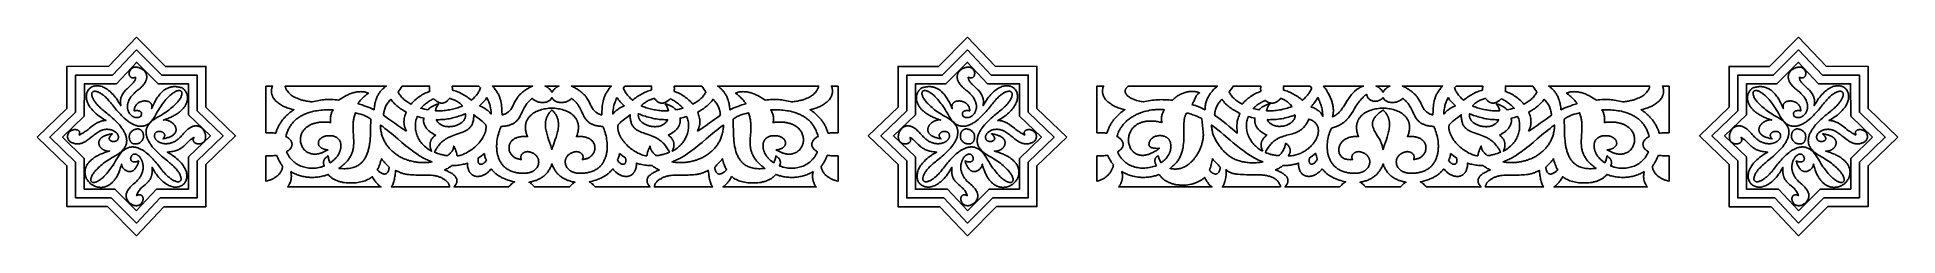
# Model space of a CAD drawing. Extents: x 1153 to 1359, y 576 to 598.
import ezdxf

# ---------------------------------------------------------------- set-up
doc = ezdxf.new("R2010")
doc.units = 0
doc.layers.add('LAYER_1', color=18, linetype='CONTINUOUS')

msp = doc.modelspace()

# ---------------------------------------------------------------- linework, layer by layer
at = {"layer": 'LAYER_1'}
for points in [[(1152.78, 586.79), (1156.07, 583.62), (1156.07, 579.11), (1160.54, 579.11), (1163.76, 575.87), (1166.8, 579.09), (1171.44, 579.09), (1171.45, 583.77), (1174.74, 586.94), (1171.45, 590.11), (1171.45, 594.63), (1166.97, 594.62), (1163.76, 597.87), (1160.71, 594.65), (1156.07, 594.64), (1156.07, 589.96)], [(1266.75, 586.79), (1263.46, 583.62), (1263.46, 579.11), (1258.99, 579.11), (1255.77, 575.87), (1252.72, 579.09), (1248.08, 579.09), (1248.08, 583.77), (1244.79, 586.94), (1248.08, 590.11), (1248.08, 594.63), (1252.55, 594.62), (1255.77, 597.87), (1258.82, 594.65), (1263.46, 594.64), (1263.46, 589.96)], [(1358.76, 586.79), (1355.47, 583.62), (1355.47, 579.11), (1351, 579.11), (1347.78, 575.87), (1344.73, 579.09), (1340.09, 579.09), (1340.09, 583.77), (1336.8, 586.94), (1340.09, 590.11), (1340.09, 594.63), (1344.56, 594.62), (1347.78, 597.87), (1350.83, 594.65), (1355.47, 594.64), (1355.47, 589.96)], [(1157.03, 584.04), (1154.17, 586.79), (1157.03, 589.55), (1157.03, 593.68), (1161.13, 593.68), (1163.76, 596.46), (1166.56, 593.66), (1170.49, 593.66), (1170.49, 589.7), (1173.35, 586.94), (1170.49, 584.19), (1170.48, 580.06), (1166.39, 580.06), (1163.76, 577.27), (1160.95, 580.08), (1157.03, 580.08)], [(1262.5, 584.04), (1265.36, 586.79), (1262.5, 589.55), (1262.49, 593.68), (1258.4, 593.68), (1255.77, 596.46), (1252.97, 593.66), (1249.04, 593.66), (1249.04, 589.7), (1246.18, 586.94), (1249.04, 584.19), (1249.04, 580.06), (1253.14, 580.06), (1255.77, 577.27), (1258.57, 580.08), (1262.5, 580.08)], [(1354.51, 584.04), (1357.37, 586.79), (1354.51, 589.55), (1354.51, 593.68), (1350.41, 593.68), (1347.78, 596.46), (1344.98, 593.66), (1341.05, 593.66), (1341.05, 589.7), (1338.19, 586.94), (1341.05, 584.19), (1341.06, 580.06), (1345.15, 580.06), (1347.78, 577.27), (1350.58, 580.08), (1354.51, 580.08)], [(1155.56, 586.79), (1157.99, 584.45), (1157.99, 581.05), (1161.37, 581.05), (1163.76, 578.65), (1163.76, 578.68), (1165.98, 581.03), (1169.52, 581.03), (1169.52, 584.6), (1171.96, 586.94), (1169.52, 589.28), (1169.53, 592.69), (1166.15, 592.69), (1163.76, 595.09), (1163.76, 595.06), (1161.54, 592.71), (1158, 592.71), (1157.99, 589.13)], [(1157.37, 587.02), (1157.48, 587.07), (1157.6, 587.13), (1157.71, 587.19), (1157.82, 587.25), (1157.92, 587.32), (1158.02, 587.38), (1158.12, 587.45), (1158.22, 587.51), (1158.4, 587.65), (1158.57, 587.78), (1158.91, 588.04), (1159.08, 588.17), (1159.16, 588.22), (1159.24, 588.28), (1159.33, 588.33), (1159.41, 588.38), (1159.5, 588.43), (1159.59, 588.47), (1159.68, 588.51), (1159.78, 588.54), (1159.87, 588.57), (1159.97, 588.59), (1160.08, 588.61), (1160.18, 588.63), (1160.29, 588.64), (1160.4, 588.64), (1160.19, 588.76), (1160, 588.88), (1159.81, 589), (1159.63, 589.13), (1159.47, 589.25), (1159.32, 589.38), (1159.18, 589.5), (1159.05, 589.63), (1158.92, 589.75), (1158.81, 589.88), (1158.71, 590.01), (1158.62, 590.13), (1158.54, 590.25), (1158.47, 590.38), (1158.41, 590.5), (1158.36, 590.62), (1158.31, 590.74), (1158.28, 590.85), (1158.25, 590.97), (1158.23, 591.08), (1158.22, 591.19), (1158.21, 591.3), (1158.22, 591.4), (1158.23, 591.5), (1158.24, 591.6), (1158.27, 591.69), (1158.3, 591.78), (1158.34, 591.86), (1158.38, 591.94), (1158.43, 592.02), (1158.48, 592.09), (1158.54, 592.16), (1158.61, 592.22), (1158.68, 592.27), (1158.76, 592.32), (1158.83, 592.36), (1158.92, 592.4), (1159.01, 592.43), (1159.1, 592.46), (1159.19, 592.48), (1159.29, 592.49), (1159.4, 592.49), (1159.5, 592.48), (1159.61, 592.47), (1159.72, 592.45), (1159.83, 592.43), (1159.95, 592.39), (1160.07, 592.34), (1160.19, 592.29), (1160.31, 592.23), (1160.43, 592.16), (1160.55, 592.07), (1160.68, 591.98), (1160.8, 591.88), (1160.93, 591.77), (1161.05, 591.65), (1161.18, 591.52), (1161.3, 591.38), (1161.42, 591.22), (1161.55, 591.06), (1161.67, 590.88), (1161.79, 590.69), (1161.91, 590.49), (1162.03, 590.28), (1162.02, 590.36), (1162, 590.45), (1162, 590.52), (1161.99, 590.6), (1161.99, 590.68), (1161.99, 590.75), (1162, 590.82), (1162, 590.89), (1162.01, 590.96), (1162.02, 591.03), (1162.04, 591.09), (1162.05, 591.16), (1162.07, 591.22), (1162.09, 591.28), (1162.12, 591.34), (1162.14, 591.39), (1162.17, 591.45), (1162.2, 591.5), (1162.26, 591.61), (1162.33, 591.71), (1162.4, 591.81), (1162.48, 591.9), (1162.55, 591.99), (1162.64, 592.07), (1162.72, 592.15), (1162.89, 592.31), (1163.06, 592.47), (1163.22, 592.62), (1163.3, 592.69), (1163.37, 592.77), (1163.43, 592.85), (1163.49, 592.92), (1163.54, 593), (1163.57, 593.04), (1163.59, 593.09), (1163.61, 593.13), (1163.62, 593.17), (1163.64, 593.21), (1163.65, 593.26), (1163.66, 593.3), (1163.67, 593.35), (1163.67, 593.4), (1163.67, 593.44), (1163.63, 593.42), (1163.59, 593.41), (1163.55, 593.39), (1163.51, 593.38), (1163.47, 593.38), (1163.44, 593.37), (1163.4, 593.37), (1163.37, 593.37), (1163.34, 593.37), (1163.3, 593.37), (1163.27, 593.38), (1163.25, 593.38), (1163.22, 593.39), (1163.19, 593.4), (1163.17, 593.42), (1163.15, 593.43), (1163.12, 593.45), (1163.1, 593.47), (1163.07, 593.51), (1163.04, 593.55), (1163.01, 593.6), (1162.99, 593.65), (1162.97, 593.71), (1162.97, 593.77), (1162.96, 593.83), (1162.96, 593.89), (1162.97, 593.96), (1162.98, 594.02), (1163, 594.08), (1163.02, 594.15), (1163.05, 594.2), (1163.09, 594.26), (1163.13, 594.32), (1163.17, 594.37), (1163.23, 594.41), (1163.28, 594.45), (1163.31, 594.47), (1163.35, 594.49), (1163.38, 594.5), (1163.42, 594.52), (1163.45, 594.53), (1163.49, 594.54), (1163.53, 594.55), (1163.57, 594.55), (1163.61, 594.56), (1163.66, 594.56), (1163.74, 594.56), (1163.83, 594.55), (1163.91, 594.53), (1164, 594.51), (1164.09, 594.48), (1164.17, 594.45), (1164.25, 594.41), (1164.33, 594.37), (1164.41, 594.32), (1164.49, 594.26), (1164.56, 594.2), (1164.62, 594.14), (1164.68, 594.07), (1164.74, 594), (1164.76, 593.96), (1164.79, 593.92), (1164.81, 593.88), (1164.83, 593.83), (1164.84, 593.79), (1164.86, 593.75), (1164.87, 593.7), (1164.88, 593.65), (1164.89, 593.61), (1164.9, 593.56), (1164.9, 593.51), (1164.9, 593.46), (1164.9, 593.41), (1164.9, 593.36), (1164.89, 593.31), (1164.88, 593.25), (1164.87, 593.2), (1164.85, 593.14), (1164.83, 593.09), (1164.81, 593.03), (1164.78, 592.97), (1164.76, 592.92), (1164.72, 592.86), (1164.69, 592.8), (1164.65, 592.74), (1164.61, 592.68), (1164.56, 592.62), (1164.51, 592.56), (1164.46, 592.49), (1164.4, 592.43), (1164.34, 592.37), (1164.27, 592.3), (1164.2, 592.24), (1164.13, 592.18), (1164.05, 592.11), (1163.97, 592.05), (1163.86, 591.97), (1163.76, 591.89), (1163.67, 591.81), (1163.58, 591.73), (1163.5, 591.65), (1163.42, 591.57), (1163.35, 591.5), (1163.28, 591.42), (1163.21, 591.34), (1163.15, 591.26), (1163.1, 591.18), (1163.05, 591.1), (1163, 591.02), (1162.96, 590.95), (1162.93, 590.87), (1162.89, 590.79), (1162.87, 590.72), (1162.84, 590.64), (1162.82, 590.57), (1162.8, 590.49), (1162.79, 590.42), (1162.78, 590.35), (1162.77, 590.28), (1162.77, 590.21), (1162.77, 590.14), (1162.78, 590.07), (1162.78, 590.01), (1162.79, 589.94), (1162.8, 589.88), (1162.82, 589.82), (1162.84, 589.76), (1162.86, 589.7), (1162.88, 589.64), (1162.9, 589.59), (1162.93, 589.53), (1162.96, 589.48), (1162.99, 589.43), (1163.03, 589.39), (1163.06, 589.34), (1163.1, 589.3), (1163.14, 589.26), (1163.18, 589.22), (1163.22, 589.18), (1163.26, 589.15), (1163.3, 589.12), (1163.35, 589.09), (1163.4, 589.07), (1163.44, 589.04), (1163.49, 589.02), (1163.54, 589.01), (1163.59, 588.99), (1163.64, 588.98), (1163.69, 588.97), (1163.74, 588.97), (1163.79, 588.97), (1163.84, 588.97), (1163.89, 588.97), (1163.94, 588.98), (1163.99, 588.99), (1164.04, 589.01), (1164.09, 589.02), (1164.14, 589.05), (1164.19, 589.07), (1164.24, 589.1), (1164.27, 589.16), (1164.29, 589.21), (1164.3, 589.26), (1164.31, 589.3), (1164.32, 589.35), (1164.32, 589.39), (1164.32, 589.43), (1164.32, 589.46), (1164.31, 589.5), (1164.29, 589.53), (1164.28, 589.56), (1164.26, 589.59), (1164.24, 589.61), (1164.21, 589.63), (1164.18, 589.65), (1164.15, 589.67), (1164.12, 589.69), (1164.09, 589.7), (1164.05, 589.71), (1164.01, 589.72), (1163.97, 589.73), (1163.93, 589.74), (1163.85, 589.75), (1163.76, 589.75), (1163.68, 589.74), (1163.59, 589.73), (1163.51, 589.72), (1163.51, 589.78), (1163.52, 589.84), (1163.53, 589.9), (1163.54, 589.96), (1163.55, 590.02), (1163.57, 590.07), (1163.59, 590.13), (1163.61, 590.18), (1163.64, 590.23), (1163.67, 590.27), (1163.7, 590.32), (1163.73, 590.36), (1163.76, 590.4), (1163.8, 590.44), (1163.83, 590.48), (1163.87, 590.51), (1163.91, 590.54), (1163.96, 590.58), (1164, 590.6), (1164.04, 590.63), (1164.09, 590.66), (1164.13, 590.68), (1164.18, 590.7), (1164.23, 590.72), (1164.32, 590.75), (1164.42, 590.78), (1164.52, 590.8), (1164.62, 590.81), (1164.72, 590.81), (1164.81, 590.8), (1164.9, 590.79), (1164.95, 590.78), (1164.99, 590.77), (1165.04, 590.76), (1165.08, 590.74), (1165.12, 590.73), (1165.16, 590.71), (1165.19, 590.69), (1165.23, 590.67), (1165.26, 590.64), (1165.29, 590.62), (1165.32, 590.59), (1165.35, 590.56), (1165.38, 590.53), (1165.4, 590.5), (1165.42, 590.46), (1165.44, 590.42), (1165.45, 590.39), (1165.46, 590.34), (1165.47, 590.3), (1165.48, 590.26), (1165.48, 590.21), (1165.48, 590.17), (1165.48, 590.12), (1165.47, 590.06), (1165.46, 590.01), (1165.44, 589.96), (1165.54, 590.17), (1165.65, 590.4), (1165.76, 590.63), (1165.83, 590.75), (1165.89, 590.87), (1165.96, 590.99), (1166.03, 591.11), (1166.11, 591.23), (1166.19, 591.34), (1166.28, 591.45), (1166.36, 591.56), (1166.46, 591.66), (1166.55, 591.76), (1166.65, 591.86), (1166.76, 591.95), (1166.81, 591.99), (1166.87, 592.03), (1166.93, 592.07), (1166.99, 592.11), (1167.04, 592.14), (1167.11, 592.17), (1167.17, 592.2), (1167.23, 592.23), (1167.3, 592.26), (1167.36, 592.28), (1167.43, 592.31), (1167.5, 592.33), (1167.57, 592.34), (1167.64, 592.36), (1167.72, 592.37), (1167.79, 592.38), (1167.87, 592.39), (1167.95, 592.39), (1168.02, 592.39), (1168.11, 592.39), (1168.19, 592.38), (1168.27, 592.37), (1168.36, 592.36), (1168.45, 592.35), (1168.54, 592.33), (1168.63, 592.31), (1168.72, 592.28), (1168.81, 592.25), (1168.86, 592.22), (1168.91, 592.18), (1168.96, 592.14), (1169, 592.1), (1169.05, 592.06), (1169.09, 592.02), (1169.13, 591.97), (1169.16, 591.93), (1169.2, 591.88), (1169.23, 591.83), (1169.26, 591.78), (1169.28, 591.73), (1169.31, 591.68), (1169.33, 591.62), (1169.35, 591.57), (1169.37, 591.51), (1169.38, 591.46), (1169.39, 591.4), (1169.4, 591.34), (1169.41, 591.28), (1169.42, 591.22), (1169.42, 591.16), (1169.42, 591.1), (1169.41, 591.04), (1169.41, 590.98), (1169.4, 590.92), (1169.39, 590.85), (1169.37, 590.79), (1169.35, 590.73), (1169.33, 590.66), (1169.31, 590.6), (1169.28, 590.53), (1169.26, 590.47), (1169.22, 590.4), (1169.19, 590.34), (1169.15, 590.27), (1169.11, 590.21), (1169.07, 590.15), (1169.02, 590.08), (1168.97, 590.02), (1168.91, 589.95), (1168.86, 589.89), (1168.8, 589.83), (1168.73, 589.76), (1168.67, 589.7), (1168.6, 589.64), (1168.52, 589.58), (1168.45, 589.52), (1168.37, 589.46), (1168.29, 589.4), (1168.2, 589.34), (1168.11, 589.29), (1168.01, 589.23), (1167.92, 589.18), (1167.82, 589.12), (1167.71, 589.07), (1167.6, 589.02), (1167.49, 588.97), (1167.38, 588.92), (1167.26, 588.87), (1167.13, 588.82), (1167.01, 588.78), (1166.88, 588.73), (1166.74, 588.69), (1166.79, 588.7), (1166.84, 588.7), (1166.89, 588.7), (1166.94, 588.7), (1167, 588.7), (1167.05, 588.69), (1167.1, 588.68), (1167.15, 588.67), (1167.2, 588.65), (1167.25, 588.64), (1167.3, 588.62), (1167.36, 588.6), (1167.45, 588.56), (1167.55, 588.5), (1167.64, 588.44), (1167.73, 588.38), (1167.81, 588.31), (1167.85, 588.27), (1167.89, 588.23), (1167.92, 588.19), (1167.95, 588.15), (1167.98, 588.11), (1168.01, 588.07), (1168.04, 588.03), (1168.06, 587.98), (1168.09, 587.94), (1168.1, 587.89), (1168.12, 587.85), (1168.13, 587.8), (1168.14, 587.76), (1168.15, 587.71), (1168.16, 587.66), (1168.16, 587.62), (1168.15, 587.57), (1168.15, 587.52), (1168.14, 587.48), (1168.13, 587.43), (1168.11, 587.39), (1168.09, 587.34), (1168.06, 587.29), (1168.03, 587.25), (1168, 587.21), (1167.96, 587.16), (1167.92, 587.12), (1167.88, 587.08), (1167.82, 587.03), (1167.77, 586.99), (1167.71, 586.95), (1167.64, 586.92), (1167.57, 586.88), (1167.5, 586.84), (1167.41, 586.81), (1167.33, 586.77), (1167.24, 586.74), (1167.14, 586.71), (1167.04, 586.68), (1166.93, 586.65), (1166.81, 586.63), (1166.69, 586.6), (1166.74, 586.66), (1166.78, 586.72), (1166.82, 586.77), (1166.85, 586.82), (1166.87, 586.87), (1166.88, 586.92), (1166.89, 586.97), (1166.89, 587.02), (1166.89, 587.06), (1166.88, 587.1), (1166.86, 587.14), (1166.84, 587.18), (1166.82, 587.21), (1166.79, 587.25), (1166.76, 587.28), (1166.72, 587.31), (1166.68, 587.33), (1166.64, 587.35), (1166.6, 587.37), (1166.55, 587.39), (1166.51, 587.41), (1166.46, 587.42), (1166.41, 587.43), (1166.36, 587.43), (1166.31, 587.44), (1166.26, 587.44), (1166.21, 587.43), (1166.16, 587.43), (1166.11, 587.42), (1166.06, 587.4), (1166.02, 587.39), (1165.97, 587.36), (1165.93, 587.34), (1165.9, 587.31), (1165.86, 587.27), (1165.84, 587.23), (1165.81, 587.19), (1165.79, 587.14), (1165.78, 587.1), (1165.77, 587.06), (1165.76, 587.01), (1165.76, 586.97), (1165.76, 586.93), (1165.76, 586.89), (1165.76, 586.85), (1165.77, 586.8), (1165.78, 586.76), (1165.8, 586.72), (1165.82, 586.68), (1165.84, 586.64), (1165.86, 586.6), (1165.88, 586.56), (1165.91, 586.53), (1165.94, 586.49), (1165.98, 586.46), (1166.01, 586.42), (1166.05, 586.39), (1166.09, 586.36), (1166.13, 586.33), (1166.18, 586.3), (1166.23, 586.27), (1166.27, 586.24), (1166.32, 586.22), (1166.38, 586.19), (1166.43, 586.17), (1166.49, 586.15), (1166.54, 586.14), (1166.6, 586.12), (1166.66, 586.11), (1166.73, 586.09), (1166.79, 586.09), (1166.85, 586.08), (1166.92, 586.07), (1166.99, 586.07), (1167.05, 586.07), (1167.12, 586.07), (1167.19, 586.08), (1167.26, 586.09), (1167.34, 586.1), (1167.41, 586.11), (1167.48, 586.13), (1167.55, 586.15), (1167.63, 586.17), (1167.7, 586.2), (1167.78, 586.22), (1167.85, 586.26), (1167.93, 586.29), (1168, 586.33), (1168.08, 586.37), (1168.15, 586.42), (1168.23, 586.47), (1168.3, 586.52), (1168.38, 586.58), (1168.45, 586.64), (1168.53, 586.71), (1168.6, 586.78), (1168.67, 586.85), (1168.75, 586.93), (1168.82, 587.01), (1168.89, 587.09), (1168.99, 587.21), (1169.09, 587.32), (1169.18, 587.42), (1169.28, 587.51), (1169.37, 587.6), (1169.46, 587.67), (1169.55, 587.74), (1169.64, 587.8), (1169.73, 587.86), (1169.81, 587.9), (1169.9, 587.94), (1169.98, 587.98), (1170.06, 588), (1170.14, 588.02), (1170.21, 588.04), (1170.29, 588.05), (1170.36, 588.05), (1170.43, 588.05), (1170.5, 588.04), (1170.57, 588.03), (1170.63, 588.01), (1170.7, 587.99), (1170.76, 587.96), (1170.81, 587.93), (1170.87, 587.9), (1170.92, 587.86), (1170.97, 587.82), (1171.02, 587.78), (1171.07, 587.73), (1171.11, 587.69), (1171.15, 587.63), (1171.19, 587.58), (1171.22, 587.53), (1171.26, 587.47), (1171.28, 587.41), (1171.31, 587.35), (1171.34, 587.29), (1171.36, 587.23), (1171.37, 587.16), (1171.39, 587.1), (1171.4, 587.04), (1171.41, 586.98), (1171.42, 586.91), (1171.42, 586.85), (1171.42, 586.79), (1171.41, 586.73), (1171.41, 586.67), (1171.39, 586.61), (1171.38, 586.55), (1171.36, 586.5), (1171.34, 586.45), (1171.32, 586.4), (1171.29, 586.35), (1171.26, 586.3), (1171.22, 586.26), (1171.18, 586.22), (1171.14, 586.19), (1171.09, 586.15), (1171.04, 586.13), (1170.98, 586.1), (1170.92, 586.08), (1170.86, 586.07), (1170.79, 586.06), (1170.72, 586.05), (1170.64, 586.05), (1170.57, 586.05), (1170.49, 586.06), (1170.42, 586.08), (1170.35, 586.1), (1170.29, 586.13), (1170.26, 586.15), (1170.23, 586.16), (1170.2, 586.18), (1170.18, 586.2), (1170.16, 586.23), (1170.13, 586.25), (1170.12, 586.28), (1170.1, 586.3), (1170.09, 586.33), (1170.08, 586.36), (1170.07, 586.4), (1170.06, 586.43), (1170.06, 586.47), (1170.06, 586.5), (1170.06, 586.54), (1170.07, 586.59), (1170.08, 586.63), (1170.09, 586.67), (1170.11, 586.72), (1170.13, 586.77), (1170.03, 586.71), (1169.94, 586.64), (1169.85, 586.58), (1169.76, 586.52), (1169.68, 586.45), (1169.61, 586.38), (1169.47, 586.25), (1169.21, 586), (1169.08, 585.87), (1169.01, 585.81), (1168.95, 585.75), (1168.88, 585.7), (1168.8, 585.64), (1168.73, 585.59), (1168.65, 585.53), (1168.56, 585.49), (1168.47, 585.44), (1168.38, 585.39), (1168.28, 585.35), (1168.17, 585.32), (1168.05, 585.28), (1167.93, 585.25), (1167.8, 585.22), (1167.65, 585.19), (1167.5, 585.17), (1167.34, 585.16), (1167.17, 585.14), (1167.38, 585.02), (1167.58, 584.9), (1167.76, 584.78), (1167.94, 584.66), (1168.1, 584.53), (1168.25, 584.41), (1168.4, 584.28), (1168.53, 584.15), (1168.65, 584.03), (1168.76, 583.9), (1168.85, 583.77), (1168.94, 583.65), (1169.02, 583.52), (1169.09, 583.4), (1169.16, 583.28), (1169.21, 583.16), (1169.25, 583.04), (1169.29, 582.92), (1169.31, 582.81), (1169.33, 582.69), (1169.34, 582.58), (1169.34, 582.47), (1169.34, 582.37), (1169.33, 582.27), (1169.31, 582.17), (1169.28, 582.08), (1169.25, 581.99), (1169.21, 581.9), (1169.17, 581.82), (1169.12, 581.74), (1169.06, 581.67), (1169, 581.6), (1168.93, 581.54), (1168.86, 581.49), (1168.79, 581.44), (1168.71, 581.39), (1168.62, 581.35), (1168.53, 581.32), (1168.44, 581.3), (1168.34, 581.28), (1168.24, 581.27), (1168.14, 581.26), (1168.03, 581.26), (1167.92, 581.27), (1167.81, 581.29), (1167.69, 581.32), (1167.58, 581.36), (1167.46, 581.4), (1167.34, 581.45), (1167.22, 581.51), (1167.09, 581.59), (1166.97, 581.67), (1166.85, 581.76), (1166.72, 581.86), (1166.6, 581.97), (1166.47, 582.09), (1166.34, 582.22), (1166.22, 582.36), (1166.09, 582.52), (1165.97, 582.68), (1165.85, 582.86), (1165.73, 583.05), (1165.61, 583.25), (1165.49, 583.46), (1165.5, 583.36), (1165.5, 583.28), (1165.5, 583.19), (1165.51, 583.11), (1165.5, 583.03), (1165.5, 582.95), (1165.5, 582.87), (1165.49, 582.8), (1165.48, 582.73), (1165.47, 582.67), (1165.46, 582.6), (1165.44, 582.54), (1165.43, 582.48), (1165.41, 582.42), (1165.39, 582.37), (1165.37, 582.31), (1165.34, 582.26), (1165.32, 582.21), (1165.27, 582.12), (1165.21, 582.03), (1165.15, 581.95), (1165.09, 581.87), (1165.02, 581.8), (1164.95, 581.73), (1164.87, 581.66), (1164.72, 581.53), (1164.57, 581.4), (1164.41, 581.27), (1164.34, 581.2), (1164.26, 581.13), (1164.19, 581.05), (1164.12, 580.97), (1164.05, 580.88), (1163.99, 580.78), (1163.93, 580.68), (1163.87, 580.57), (1163.85, 580.51), (1163.82, 580.45), (1163.8, 580.39), (1163.78, 580.33), (1163.83, 580.35), (1163.88, 580.37), (1163.92, 580.38), (1163.97, 580.39), (1164.01, 580.4), (1164.05, 580.41), (1164.09, 580.41), (1164.13, 580.41), (1164.16, 580.41), (1164.2, 580.4), (1164.23, 580.39), (1164.26, 580.38), (1164.29, 580.37), (1164.31, 580.35), (1164.34, 580.33), (1164.36, 580.32), (1164.38, 580.29), (1164.4, 580.27), (1164.42, 580.25), (1164.43, 580.22), (1164.44, 580.19), (1164.46, 580.16), (1164.47, 580.13), (1164.47, 580.1), (1164.49, 580.04), (1164.49, 579.97), (1164.49, 579.9), (1164.48, 579.83), (1164.46, 579.75), (1164.44, 579.68), (1164.41, 579.61), (1164.37, 579.55), (1164.33, 579.48), (1164.3, 579.45), (1164.28, 579.42), (1164.25, 579.39), (1164.22, 579.37), (1164.19, 579.34), (1164.15, 579.32), (1164.12, 579.3), (1164.08, 579.28), (1164.05, 579.26), (1164.01, 579.25), (1163.97, 579.23), (1163.92, 579.22), (1163.88, 579.21), (1163.83, 579.21), (1163.78, 579.2), (1163.73, 579.2), (1163.68, 579.2), (1163.63, 579.21), (1163.58, 579.22), (1163.52, 579.23), (1163.46, 579.24), (1163.4, 579.26), (1163.34, 579.29), (1163.27, 579.33), (1163.2, 579.37), (1163.13, 579.41), (1163.07, 579.46), (1163.01, 579.51), (1162.95, 579.56), (1162.9, 579.61), (1162.85, 579.67), (1162.8, 579.73), (1162.76, 579.8), (1162.72, 579.86), (1162.69, 579.93), (1162.67, 580.01), (1162.65, 580.08), (1162.63, 580.16), (1162.62, 580.24), (1162.62, 580.32), (1162.63, 580.41), (1162.64, 580.49), (1162.66, 580.58), (1162.7, 580.68), (1162.74, 580.77), (1162.78, 580.86), (1162.84, 580.96), (1162.91, 581.06), (1162.99, 581.16), (1163.08, 581.27), (1163.18, 581.37), (1163.29, 581.48), (1163.41, 581.58), (1163.55, 581.69), (1163.64, 581.77), (1163.73, 581.85), (1163.81, 581.93), (1163.89, 582.02), (1163.96, 582.1), (1164.03, 582.18), (1164.09, 582.27), (1164.15, 582.35), (1164.2, 582.44), (1164.25, 582.52), (1164.29, 582.6), (1164.33, 582.69), (1164.37, 582.77), (1164.4, 582.86), (1164.42, 582.94), (1164.44, 583.02), (1164.46, 583.11), (1164.48, 583.19), (1164.49, 583.27), (1164.49, 583.35), (1164.5, 583.43), (1164.5, 583.51), (1164.49, 583.59), (1164.49, 583.66), (1164.48, 583.74), (1164.47, 583.81), (1164.46, 583.88), (1164.44, 583.95), (1164.42, 584.02), (1164.4, 584.09), (1164.38, 584.15), (1164.35, 584.22), (1164.32, 584.28), (1164.29, 584.34), (1164.26, 584.39), (1164.23, 584.45), (1164.2, 584.5), (1164.16, 584.55), (1164.12, 584.59), (1164.09, 584.64), (1164.05, 584.68), (1164.01, 584.72), (1163.97, 584.75), (1163.93, 584.78), (1163.89, 584.81), (1163.84, 584.84), (1163.8, 584.86), (1163.76, 584.88), (1163.72, 584.9), (1163.68, 584.91), (1163.63, 584.92), (1163.59, 584.92), (1163.55, 584.92), (1163.51, 584.92), (1163.47, 584.91), (1163.43, 584.9), (1163.4, 584.88), (1163.36, 584.86), (1163.32, 584.83), (1163.29, 584.8), (1163.26, 584.77), (1163.23, 584.73), (1163.2, 584.68), (1163.17, 584.63), (1163.15, 584.58), (1163.14, 584.52), (1163.13, 584.47), (1163.12, 584.43), (1163.12, 584.38), (1163.13, 584.34), (1163.13, 584.3), (1163.14, 584.27), (1163.16, 584.24), (1163.18, 584.21), (1163.2, 584.18), (1163.22, 584.16), (1163.25, 584.14), (1163.28, 584.12), (1163.31, 584.11), (1163.34, 584.09), (1163.38, 584.08), (1163.41, 584.07), (1163.45, 584.07), (1163.49, 584.06), (1163.53, 584.06), (1163.58, 584.06), (1163.67, 584.07), (1163.75, 584.08), (1163.85, 584.11), (1163.93, 584.13), (1164.02, 584.17), (1163.99, 584.07), (1163.97, 583.98), (1163.94, 583.89), (1163.91, 583.81), (1163.87, 583.73), (1163.84, 583.66), (1163.81, 583.59), (1163.77, 583.53), (1163.74, 583.47), (1163.7, 583.41), (1163.67, 583.36), (1163.63, 583.31), (1163.59, 583.26), (1163.55, 583.22), (1163.51, 583.19), (1163.48, 583.15), (1163.44, 583.12), (1163.4, 583.09), (1163.36, 583.07), (1163.32, 583.05), (1163.28, 583.03), (1163.23, 583.02), (1163.19, 583), (1163.15, 582.99), (1163.11, 582.99), (1163.07, 582.98), (1163.03, 582.98), (1162.99, 582.98), (1162.95, 582.98), (1162.91, 582.99), (1162.87, 583), (1162.83, 583.01), (1162.76, 583.03), (1162.68, 583.06), (1162.61, 583.1), (1162.54, 583.14), (1162.48, 583.19), (1162.42, 583.24), (1162.36, 583.3), (1162.31, 583.35), (1162.27, 583.41), (1162.22, 583.47), (1162.19, 583.54), (1162.16, 583.6), (1162.14, 583.66), (1162.13, 583.71), (1162.12, 583.77), (1162.12, 583.8), (1162.12, 583.82), (1162.09, 583.69), (1162.05, 583.56), (1162.01, 583.43), (1161.97, 583.31), (1161.93, 583.19), (1161.89, 583.08), (1161.85, 582.97), (1161.8, 582.86), (1161.76, 582.76), (1161.71, 582.66), (1161.66, 582.56), (1161.61, 582.47), (1161.56, 582.38), (1161.51, 582.3), (1161.45, 582.22), (1161.4, 582.14), (1161.34, 582.07), (1161.29, 582), (1161.23, 581.93), (1161.17, 581.87), (1161.12, 581.81), (1161.06, 581.75), (1161, 581.7), (1160.94, 581.65), (1160.88, 581.6), (1160.82, 581.56), (1160.75, 581.51), (1160.69, 581.48), (1160.63, 581.44), (1160.57, 581.41), (1160.5, 581.38), (1160.44, 581.35), (1160.38, 581.33), (1160.31, 581.31), (1160.25, 581.29), (1160.19, 581.27), (1160.12, 581.26), (1160.06, 581.25), (1160, 581.24), (1159.93, 581.23), (1159.87, 581.23), (1159.81, 581.23), (1159.74, 581.23), (1159.68, 581.24), (1159.62, 581.24), (1159.56, 581.25), (1159.5, 581.26), (1159.44, 581.27), (1159.38, 581.29), (1159.32, 581.3), (1159.26, 581.32), (1159.21, 581.34), (1159.15, 581.36), (1159.09, 581.39), (1159.04, 581.41), (1158.99, 581.44), (1158.88, 581.5), (1158.78, 581.57), (1158.69, 581.64), (1158.6, 581.72), (1158.51, 581.81), (1158.44, 581.9), (1158.4, 581.94), (1158.36, 581.99), (1158.33, 582.04), (1158.3, 582.09), (1158.27, 582.14), (1158.24, 582.19), (1158.21, 582.25), (1158.19, 582.3), (1158.17, 582.36), (1158.15, 582.41), (1158.13, 582.47), (1158.11, 582.53), (1158.1, 582.58), (1158.09, 582.64), (1158.08, 582.7), (1158.07, 582.76), (1158.07, 582.82), (1158.06, 582.88), (1158.06, 582.94), (1158.07, 583), (1158.07, 583.06), (1158.08, 583.13), (1158.09, 583.19), (1158.1, 583.25), (1158.12, 583.31), (1158.14, 583.38), (1158.16, 583.44), (1158.18, 583.5), (1158.21, 583.56), (1158.24, 583.63), (1158.27, 583.69), (1158.31, 583.75), (1158.35, 583.81), (1158.39, 583.87), (1158.44, 583.94), (1158.49, 584), (1158.54, 584.06), (1158.6, 584.12), (1158.66, 584.18), (1158.72, 584.24), (1158.79, 584.3), (1158.86, 584.35), (1158.93, 584.41), (1159.01, 584.47), (1159.09, 584.53), (1159.17, 584.58), (1159.26, 584.64), (1159.35, 584.69), (1159.45, 584.74), (1159.55, 584.79), (1159.65, 584.85), (1159.76, 584.9), (1159.88, 584.94), (1159.99, 584.99), (1160.11, 585.04), (1160.24, 585.08), (1160.37, 585.13), (1160.5, 585.17), (1160.64, 585.21), (1160.78, 585.25), (1160.73, 585.25), (1160.68, 585.25), (1160.62, 585.25), (1160.57, 585.25), (1160.52, 585.26), (1160.47, 585.27), (1160.42, 585.28), (1160.37, 585.29), (1160.32, 585.31), (1160.27, 585.33), (1160.23, 585.34), (1160.18, 585.36), (1160.14, 585.39), (1160.09, 585.41), (1160.05, 585.44), (1160.01, 585.47), (1159.97, 585.49), (1159.93, 585.52), (1159.9, 585.56), (1159.86, 585.59), (1159.83, 585.62), (1159.8, 585.66), (1159.77, 585.69), (1159.74, 585.73), (1159.72, 585.77), (1159.69, 585.81), (1159.67, 585.85), (1159.66, 585.89), (1159.64, 585.93), (1159.63, 585.97), (1159.61, 586.01), (1159.61, 586.05), (1159.6, 586.1), (1159.6, 586.14), (1159.6, 586.18), (1159.6, 586.22), (1159.6, 586.27), (1159.61, 586.31), (1159.62, 586.35), (1159.64, 586.4), (1159.65, 586.44), (1159.68, 586.48), (1159.7, 586.52), (1159.73, 586.56), (1159.76, 586.6), (1159.79, 586.64), (1159.83, 586.68), (1159.87, 586.72), (1159.92, 586.76), (1159.97, 586.79), (1160.02, 586.83), (1160.08, 586.86), (1160.14, 586.9), (1160.21, 586.93), (1160.28, 586.96), (1160.35, 586.99), (1160.43, 587.02), (1160.51, 587.04), (1160.6, 587.07), (1160.69, 587.09), (1160.79, 587.11), (1160.89, 587.13), (1161, 587.15), (1161.11, 587.16), (1161.02, 587.09), (1160.95, 587.02), (1160.89, 586.95), (1160.84, 586.89), (1160.81, 586.83), (1160.78, 586.77), (1160.76, 586.72), (1160.76, 586.69), (1160.75, 586.67), (1160.75, 586.64), (1160.75, 586.62), (1160.76, 586.6), (1160.76, 586.57), (1160.78, 586.53), (1160.8, 586.5), (1160.83, 586.46), (1160.86, 586.43), (1160.9, 586.41), (1160.94, 586.38), (1160.99, 586.36), (1161.04, 586.35), (1161.09, 586.33), (1161.14, 586.33), (1161.19, 586.32), (1161.25, 586.32), (1161.3, 586.32), (1161.36, 586.33), (1161.41, 586.34), (1161.46, 586.35), (1161.51, 586.37), (1161.55, 586.39), (1161.59, 586.41), (1161.63, 586.44), (1161.66, 586.47), (1161.68, 586.51), (1161.71, 586.56), (1161.73, 586.62), (1161.75, 586.67), (1161.76, 586.72), (1161.76, 586.78), (1161.76, 586.83), (1161.76, 586.88), (1161.75, 586.94), (1161.73, 586.99), (1161.71, 587.04), (1161.68, 587.09), (1161.66, 587.14), (1161.62, 587.19), (1161.59, 587.23), (1161.54, 587.28), (1161.5, 587.32), (1161.45, 587.36), (1161.4, 587.4), (1161.34, 587.44), (1161.28, 587.47), (1161.22, 587.51), (1161.16, 587.54), (1161.09, 587.56), (1161.02, 587.59), (1160.94, 587.61), (1160.87, 587.63), (1160.79, 587.64), (1160.71, 587.65), (1160.63, 587.66), (1160.54, 587.67), (1160.46, 587.67), (1160.37, 587.66), (1160.3, 587.66), (1160.24, 587.65), (1160.17, 587.64), (1160.11, 587.62), (1160.05, 587.6), (1159.98, 587.58), (1159.92, 587.56), (1159.86, 587.54), (1159.8, 587.51), (1159.74, 587.49), (1159.62, 587.43), (1159.51, 587.36), (1159.4, 587.29), (1159.29, 587.21), (1159.18, 587.13), (1159.07, 587.05), (1158.96, 586.96), (1158.75, 586.79), (1158.54, 586.62), (1158.43, 586.53), (1158.32, 586.46), (1158.22, 586.38), (1158.11, 586.31), (1157.99, 586.25), (1157.88, 586.19), (1157.82, 586.17), (1157.76, 586.14), (1157.71, 586.12), (1157.65, 586.11), (1157.59, 586.09), (1157.52, 586.08), (1157.46, 586.06), (1157.4, 586.06), (1157.34, 586.05), (1157.27, 586.05), (1157.21, 586.05), (1157.14, 586.05), (1157.07, 586.06), (1157.01, 586.07), (1156.94, 586.08), (1156.87, 586.1), (1156.79, 586.12), (1156.72, 586.15), (1156.65, 586.18), (1156.57, 586.21), (1156.5, 586.25), (1156.44, 586.29), (1156.38, 586.34), (1156.32, 586.39), (1156.28, 586.44), (1156.23, 586.5), (1156.2, 586.56), (1156.17, 586.62), (1156.15, 586.69), (1156.13, 586.76), (1156.13, 586.82), (1156.13, 586.89), (1156.13, 586.96), (1156.15, 587.03), (1156.17, 587.1), (1156.2, 587.16), (1156.24, 587.23), (1156.28, 587.3), (1156.33, 587.35), (1156.38, 587.41), (1156.43, 587.45), (1156.49, 587.49), (1156.55, 587.53), (1156.61, 587.56), (1156.67, 587.58), (1156.74, 587.6), (1156.8, 587.62), (1156.86, 587.63), (1156.93, 587.63), (1156.99, 587.63), (1157.05, 587.63), (1157.11, 587.62), (1157.17, 587.61), (1157.22, 587.59), (1157.27, 587.57), (1157.31, 587.55), (1157.35, 587.52), (1157.39, 587.49), (1157.42, 587.46), (1157.44, 587.42), (1157.46, 587.38), (1157.47, 587.34), (1157.48, 587.29), (1157.47, 587.24), (1157.46, 587.19), (1157.44, 587.13), (1157.41, 587.07)], [(1263.97, 586.79), (1261.54, 584.45), (1261.54, 581.05), (1258.16, 581.05), (1255.77, 578.65), (1255.77, 578.68), (1253.55, 581.03), (1250.01, 581.03), (1250, 584.6), (1247.57, 586.94), (1250, 589.28), (1250, 592.69), (1253.38, 592.69), (1255.77, 595.09), (1255.77, 595.06), (1257.99, 592.71), (1261.53, 592.71), (1261.54, 589.13)], [(1262.16, 587.02), (1262.04, 587.07), (1261.93, 587.13), (1261.82, 587.19), (1261.71, 587.25), (1261.61, 587.32), (1261.51, 587.38), (1261.41, 587.45), (1261.31, 587.51), (1261.13, 587.65), (1260.96, 587.78), (1260.62, 588.04), (1260.45, 588.17), (1260.37, 588.22), (1260.28, 588.28), (1260.2, 588.33), (1260.11, 588.38), (1260.03, 588.43), (1259.94, 588.47), (1259.85, 588.51), (1259.75, 588.54), (1259.65, 588.57), (1259.56, 588.59), (1259.45, 588.61), (1259.35, 588.63), (1259.24, 588.64), (1259.12, 588.64), (1259.33, 588.76), (1259.53, 588.88), (1259.72, 589), (1259.89, 589.13), (1260.06, 589.25), (1260.21, 589.38), (1260.35, 589.5), (1260.48, 589.63), (1260.6, 589.75), (1260.71, 589.88), (1260.81, 590.01), (1260.9, 590.13), (1260.99, 590.25), (1261.06, 590.38), (1261.12, 590.5), (1261.17, 590.62), (1261.22, 590.74), (1261.25, 590.85), (1261.28, 590.97), (1261.3, 591.08), (1261.31, 591.19), (1261.32, 591.3), (1261.31, 591.4), (1261.3, 591.5), (1261.28, 591.6), (1261.26, 591.69), (1261.23, 591.78), (1261.19, 591.86), (1261.15, 591.94), (1261.1, 592.02), (1261.04, 592.09), (1260.98, 592.16), (1260.92, 592.22), (1260.85, 592.27), (1260.77, 592.32), (1260.69, 592.36), (1260.61, 592.4), (1260.52, 592.43), (1260.43, 592.46), (1260.33, 592.48), (1260.23, 592.49), (1260.13, 592.49), (1260.03, 592.48), (1259.92, 592.47), (1259.81, 592.45), (1259.69, 592.43), (1259.58, 592.39), (1259.46, 592.34), (1259.34, 592.29), (1259.22, 592.23), (1259.1, 592.16), (1258.98, 592.07), (1258.85, 591.98), (1258.73, 591.88), (1258.6, 591.77), (1258.48, 591.65), (1258.35, 591.52), (1258.23, 591.38), (1258.1, 591.22), (1257.98, 591.06), (1257.86, 590.88), (1257.74, 590.69), (1257.62, 590.49), (1257.5, 590.28), (1257.51, 590.36), (1257.52, 590.45), (1257.53, 590.52), (1257.54, 590.6), (1257.54, 590.68), (1257.54, 590.75), (1257.53, 590.82), (1257.53, 590.89), (1257.52, 590.96), (1257.5, 591.03), (1257.49, 591.09), (1257.47, 591.16), (1257.46, 591.22), (1257.43, 591.28), (1257.41, 591.34), (1257.39, 591.39), (1257.36, 591.45), (1257.33, 591.5), (1257.27, 591.61), (1257.2, 591.71), (1257.13, 591.81), (1257.05, 591.9), (1256.97, 591.99), (1256.89, 592.07), (1256.81, 592.15), (1256.64, 592.31), (1256.47, 592.47), (1256.31, 592.62), (1256.23, 592.69), (1256.16, 592.77), (1256.1, 592.85), (1256.04, 592.92), (1255.99, 593), (1255.96, 593.04), (1255.94, 593.09), (1255.92, 593.13), (1255.9, 593.17), (1255.89, 593.21), (1255.88, 593.26), (1255.87, 593.3), (1255.86, 593.35), (1255.86, 593.4), (1255.85, 593.44), (1255.9, 593.42), (1255.94, 593.41), (1255.98, 593.39), (1256.02, 593.38), (1256.06, 593.38), (1256.09, 593.37), (1256.13, 593.37), (1256.16, 593.37), (1256.19, 593.37), (1256.22, 593.37), (1256.25, 593.38), (1256.28, 593.38), (1256.31, 593.39), (1256.33, 593.4), (1256.36, 593.42), (1256.38, 593.43), (1256.4, 593.45), (1256.42, 593.47), (1256.46, 593.51), (1256.49, 593.55), (1256.52, 593.6), (1256.54, 593.65), (1256.55, 593.71), (1256.56, 593.77), (1256.57, 593.83), (1256.57, 593.89), (1256.56, 593.96), (1256.55, 594.02), (1256.53, 594.08), (1256.5, 594.15), (1256.48, 594.2), (1256.44, 594.26), (1256.4, 594.32), (1256.35, 594.37), (1256.3, 594.41), (1256.24, 594.45), (1256.21, 594.47), (1256.18, 594.49), (1256.15, 594.5), (1256.11, 594.52), (1256.08, 594.53), (1256.04, 594.54), (1256, 594.55), (1255.96, 594.55), (1255.92, 594.56), (1255.87, 594.56), (1255.79, 594.56), (1255.7, 594.55), (1255.62, 594.53), (1255.53, 594.51), (1255.44, 594.48), (1255.36, 594.45), (1255.27, 594.41), (1255.19, 594.37), (1255.12, 594.32), (1255.04, 594.26), (1254.97, 594.2), (1254.91, 594.14), (1254.85, 594.07), (1254.79, 594), (1254.77, 593.96), (1254.74, 593.92), (1254.72, 593.88), (1254.7, 593.83), (1254.69, 593.79), (1254.67, 593.75), (1254.66, 593.7), (1254.65, 593.65), (1254.64, 593.61), (1254.63, 593.56), (1254.63, 593.51), (1254.63, 593.46), (1254.63, 593.41), (1254.63, 593.36), (1254.64, 593.31), (1254.65, 593.25), (1254.66, 593.2), (1254.68, 593.14), (1254.7, 593.09), (1254.72, 593.03), (1254.74, 592.97), (1254.77, 592.92), (1254.8, 592.86), (1254.84, 592.8), (1254.88, 592.74), (1254.92, 592.68), (1254.97, 592.62), (1255.02, 592.56), (1255.07, 592.49), (1255.13, 592.43), (1255.19, 592.37), (1255.25, 592.3), (1255.32, 592.24), (1255.4, 592.18), (1255.48, 592.11), (1255.56, 592.05), (1255.66, 591.97), (1255.76, 591.89), (1255.86, 591.81), (1255.95, 591.73), (1256.03, 591.65), (1256.11, 591.57), (1256.18, 591.5), (1256.25, 591.42), (1256.32, 591.34), (1256.37, 591.26), (1256.43, 591.18), (1256.48, 591.1), (1256.52, 591.02), (1256.56, 590.95), (1256.6, 590.87), (1256.63, 590.79), (1256.66, 590.72), (1256.69, 590.64), (1256.71, 590.57), (1256.72, 590.49), (1256.74, 590.42), (1256.75, 590.35), (1256.75, 590.28), (1256.76, 590.21), (1256.76, 590.14), (1256.75, 590.07), (1256.75, 590.01), (1256.74, 589.94), (1256.72, 589.88), (1256.71, 589.82), (1256.69, 589.76), (1256.67, 589.7), (1256.65, 589.64), (1256.62, 589.59), (1256.6, 589.53), (1256.57, 589.48), (1256.54, 589.43), (1256.5, 589.39), (1256.47, 589.34), (1256.43, 589.3), (1256.39, 589.26), (1256.35, 589.22), (1256.31, 589.18), (1256.27, 589.15), (1256.22, 589.12), (1256.18, 589.09), (1256.13, 589.07), (1256.09, 589.04), (1256.04, 589.02), (1255.99, 589.01), (1255.94, 588.99), (1255.89, 588.98), (1255.84, 588.97), (1255.79, 588.97), (1255.74, 588.97), (1255.69, 588.97), (1255.64, 588.97), (1255.59, 588.98), (1255.54, 588.99), (1255.49, 589.01), (1255.44, 589.02), (1255.39, 589.05), (1255.34, 589.07), (1255.29, 589.1), (1255.26, 589.16), (1255.24, 589.21), (1255.23, 589.26), (1255.21, 589.3), (1255.21, 589.35), (1255.2, 589.39), (1255.21, 589.43), (1255.21, 589.46), (1255.22, 589.5), (1255.23, 589.53), (1255.25, 589.56), (1255.27, 589.59), (1255.29, 589.61), (1255.32, 589.63), (1255.35, 589.65), (1255.38, 589.67), (1255.41, 589.69), (1255.44, 589.7), (1255.48, 589.71), (1255.52, 589.72), (1255.55, 589.73), (1255.6, 589.74), (1255.68, 589.75), (1255.76, 589.75), (1255.85, 589.74), (1255.94, 589.73), (1256.02, 589.72), (1256.02, 589.78), (1256.01, 589.84), (1256, 589.9), (1255.99, 589.96), (1255.97, 590.02), (1255.96, 590.07), (1255.94, 590.13), (1255.91, 590.18), (1255.89, 590.23), (1255.86, 590.27), (1255.83, 590.32), (1255.8, 590.36), (1255.77, 590.4), (1255.73, 590.44), (1255.69, 590.48), (1255.66, 590.51), (1255.62, 590.54), (1255.57, 590.58), (1255.53, 590.6), (1255.49, 590.63), (1255.44, 590.66), (1255.4, 590.68), (1255.35, 590.7), (1255.3, 590.72), (1255.2, 590.75), (1255.11, 590.78), (1255.01, 590.8), (1254.91, 590.81), (1254.81, 590.81), (1254.72, 590.8), (1254.62, 590.79), (1254.58, 590.78), (1254.53, 590.77), (1254.49, 590.76), (1254.45, 590.74), (1254.41, 590.73), (1254.37, 590.71), (1254.34, 590.69), (1254.3, 590.67), (1254.27, 590.64), (1254.24, 590.62), (1254.21, 590.59), (1254.18, 590.56), (1254.15, 590.53), (1254.13, 590.5), (1254.11, 590.46), (1254.09, 590.42), (1254.08, 590.39), (1254.07, 590.34), (1254.06, 590.3), (1254.05, 590.26), (1254.05, 590.21), (1254.05, 590.17), (1254.05, 590.12), (1254.06, 590.06), (1254.07, 590.01), (1254.09, 589.96), (1253.99, 590.17), (1253.88, 590.4), (1253.77, 590.63), (1253.7, 590.75), (1253.64, 590.87), (1253.57, 590.99), (1253.49, 591.11), (1253.42, 591.23), (1253.34, 591.34), (1253.25, 591.45), (1253.17, 591.56), (1253.07, 591.66), (1252.98, 591.76), (1252.88, 591.86), (1252.77, 591.95), (1252.71, 591.99), (1252.66, 592.03), (1252.6, 592.07), (1252.54, 592.11), (1252.48, 592.14), (1252.42, 592.17), (1252.36, 592.2), (1252.3, 592.23), (1252.23, 592.26), (1252.17, 592.28), (1252.1, 592.31), (1252.03, 592.33), (1251.96, 592.34), (1251.89, 592.36), (1251.81, 592.37), (1251.74, 592.38), (1251.66, 592.39), (1251.58, 592.39), (1251.5, 592.39), (1251.42, 592.39), (1251.34, 592.38), (1251.26, 592.37), (1251.17, 592.36), (1251.08, 592.35), (1250.99, 592.33), (1250.9, 592.31), (1250.81, 592.28), (1250.72, 592.25), (1250.66, 592.22), (1250.62, 592.18), (1250.57, 592.14), (1250.52, 592.1), (1250.48, 592.06), (1250.44, 592.02), (1250.4, 591.97), (1250.37, 591.93), (1250.33, 591.88), (1250.3, 591.83), (1250.27, 591.78), (1250.25, 591.73), (1250.22, 591.68), (1250.2, 591.62), (1250.18, 591.57), (1250.16, 591.51), (1250.15, 591.46), (1250.13, 591.4), (1250.13, 591.34), (1250.12, 591.28), (1250.11, 591.22), (1250.11, 591.16), (1250.11, 591.1), (1250.12, 591.04), (1250.12, 590.98), (1250.13, 590.92), (1250.14, 590.85), (1250.16, 590.79), (1250.17, 590.73), (1250.2, 590.66), (1250.22, 590.6), (1250.24, 590.53), (1250.27, 590.47), (1250.31, 590.4), (1250.34, 590.34), (1250.38, 590.27), (1250.42, 590.21), (1250.46, 590.15), (1250.51, 590.08), (1250.56, 590.02), (1250.61, 589.95), (1250.67, 589.89), (1250.73, 589.83), (1250.79, 589.76), (1250.86, 589.7), (1250.93, 589.64), (1251, 589.58), (1251.08, 589.52), (1251.16, 589.46), (1251.24, 589.4), (1251.33, 589.34), (1251.42, 589.29), (1251.51, 589.23), (1251.61, 589.18), (1251.71, 589.12), (1251.82, 589.07), (1251.93, 589.02), (1252.04, 588.97), (1252.15, 588.92), (1252.27, 588.87), (1252.39, 588.82), (1252.52, 588.78), (1252.65, 588.73), (1252.79, 588.69), (1252.74, 588.7), (1252.69, 588.7), (1252.64, 588.7), (1252.58, 588.7), (1252.53, 588.7), (1252.48, 588.69), (1252.43, 588.68), (1252.38, 588.67), (1252.33, 588.65), (1252.28, 588.64), (1252.22, 588.62), (1252.17, 588.6), (1252.07, 588.56), (1251.98, 588.5), (1251.89, 588.44), (1251.8, 588.38), (1251.72, 588.31), (1251.68, 588.27), (1251.64, 588.23), (1251.61, 588.19), (1251.57, 588.15), (1251.54, 588.11), (1251.52, 588.07), (1251.49, 588.03), (1251.46, 587.98), (1251.44, 587.94), (1251.42, 587.89), (1251.41, 587.85), (1251.4, 587.8), (1251.38, 587.76), (1251.38, 587.71), (1251.37, 587.66), (1251.37, 587.62), (1251.37, 587.57), (1251.38, 587.52), (1251.39, 587.48), (1251.4, 587.43), (1251.42, 587.39), (1251.44, 587.34), (1251.47, 587.29), (1251.49, 587.25), (1251.53, 587.21), (1251.56, 587.16), (1251.61, 587.12), (1251.65, 587.08), (1251.7, 587.03), (1251.76, 586.99), (1251.82, 586.95), (1251.89, 586.92), (1251.96, 586.88), (1252.03, 586.84), (1252.11, 586.81), (1252.2, 586.77), (1252.29, 586.74), (1252.39, 586.71), (1252.49, 586.68), (1252.6, 586.65), (1252.72, 586.63), (1252.84, 586.6), (1252.79, 586.66), (1252.74, 586.72), (1252.71, 586.77), (1252.68, 586.82), (1252.66, 586.87), (1252.65, 586.92), (1252.64, 586.97), (1252.64, 587.02), (1252.64, 587.06), (1252.65, 587.1), (1252.67, 587.14), (1252.69, 587.18), (1252.71, 587.21), (1252.74, 587.25), (1252.77, 587.28), (1252.81, 587.31), (1252.84, 587.33), (1252.88, 587.35), (1252.93, 587.37), (1252.97, 587.39), (1253.02, 587.41), (1253.07, 587.42), (1253.12, 587.43), (1253.17, 587.43), (1253.22, 587.44), (1253.27, 587.44), (1253.32, 587.43), (1253.37, 587.43), (1253.42, 587.42), (1253.47, 587.4), (1253.51, 587.39), (1253.56, 587.36), (1253.6, 587.34), (1253.63, 587.31), (1253.67, 587.27), (1253.69, 587.23), (1253.72, 587.19), (1253.73, 587.14), (1253.75, 587.1), (1253.76, 587.06), (1253.77, 587.01), (1253.77, 586.97), (1253.77, 586.93), (1253.77, 586.89), (1253.77, 586.85), (1253.76, 586.8), (1253.75, 586.76), (1253.73, 586.72), (1253.71, 586.68), (1253.69, 586.64), (1253.67, 586.6), (1253.64, 586.56), (1253.62, 586.53), (1253.58, 586.49), (1253.55, 586.46), (1253.52, 586.42), (1253.48, 586.39), (1253.44, 586.36), (1253.39, 586.33), (1253.35, 586.3), (1253.3, 586.27), (1253.25, 586.24), (1253.2, 586.22), (1253.15, 586.19), (1253.1, 586.17), (1253.04, 586.15), (1252.98, 586.14), (1252.92, 586.12), (1252.86, 586.11), (1252.8, 586.09), (1252.74, 586.09), (1252.67, 586.08), (1252.61, 586.07), (1252.54, 586.07), (1252.47, 586.07), (1252.4, 586.07), (1252.34, 586.08), (1252.26, 586.09), (1252.19, 586.1), (1252.12, 586.11), (1252.05, 586.13), (1251.97, 586.15), (1251.9, 586.17), (1251.83, 586.2), (1251.75, 586.22), (1251.68, 586.26), (1251.6, 586.29), (1251.53, 586.33), (1251.45, 586.37), (1251.38, 586.42), (1251.3, 586.47), (1251.23, 586.52), (1251.15, 586.58), (1251.08, 586.64), (1251, 586.71), (1250.93, 586.78), (1250.85, 586.85), (1250.78, 586.93), (1250.71, 587.01), (1250.64, 587.09), (1250.54, 587.21), (1250.44, 587.32), (1250.35, 587.42), (1250.25, 587.51), (1250.16, 587.6), (1250.07, 587.67), (1249.98, 587.74), (1249.89, 587.8), (1249.8, 587.86), (1249.72, 587.9), (1249.63, 587.94), (1249.55, 587.98), (1249.47, 588), (1249.39, 588.02), (1249.31, 588.04), (1249.24, 588.05), (1249.17, 588.05), (1249.1, 588.05), (1249.03, 588.04), (1248.96, 588.03), (1248.9, 588.01), (1248.83, 587.99), (1248.77, 587.96), (1248.72, 587.93), (1248.66, 587.9), (1248.61, 587.86), (1248.56, 587.82), (1248.51, 587.78), (1248.46, 587.73), (1248.42, 587.69), (1248.38, 587.63), (1248.34, 587.58), (1248.31, 587.53), (1248.27, 587.47), (1248.24, 587.41), (1248.22, 587.35), (1248.19, 587.29), (1248.17, 587.23), (1248.15, 587.16), (1248.14, 587.1), (1248.13, 587.04), (1248.12, 586.98), (1248.11, 586.91), (1248.11, 586.85), (1248.11, 586.79), (1248.12, 586.73), (1248.12, 586.67), (1248.13, 586.61), (1248.15, 586.55), (1248.17, 586.5), (1248.19, 586.45), (1248.21, 586.4), (1248.24, 586.35), (1248.27, 586.3), (1248.31, 586.26), (1248.35, 586.22), (1248.39, 586.19), (1248.44, 586.15), (1248.49, 586.13), (1248.55, 586.1), (1248.6, 586.08), (1248.67, 586.07), (1248.74, 586.06), (1248.81, 586.05), (1248.89, 586.05), (1248.96, 586.05), (1249.04, 586.06), (1249.11, 586.08), (1249.18, 586.1), (1249.24, 586.13), (1249.27, 586.15), (1249.3, 586.16), (1249.33, 586.18), (1249.35, 586.2), (1249.37, 586.23), (1249.39, 586.25), (1249.41, 586.28), (1249.43, 586.3), (1249.44, 586.33), (1249.45, 586.36), (1249.46, 586.4), (1249.47, 586.43), (1249.47, 586.47), (1249.47, 586.5), (1249.47, 586.54), (1249.46, 586.59), (1249.45, 586.63), (1249.44, 586.67), (1249.42, 586.72), (1249.4, 586.77), (1249.5, 586.71), (1249.59, 586.64), (1249.68, 586.58), (1249.76, 586.52), (1249.84, 586.45), (1249.92, 586.38), (1250.06, 586.25), (1250.32, 586), (1250.45, 585.87), (1250.51, 585.81), (1250.58, 585.75), (1250.65, 585.7), (1250.72, 585.64), (1250.8, 585.59), (1250.88, 585.53), (1250.96, 585.49), (1251.05, 585.44), (1251.15, 585.39), (1251.25, 585.35), (1251.36, 585.32), (1251.48, 585.28), (1251.6, 585.25), (1251.73, 585.22), (1251.87, 585.19), (1252.03, 585.17), (1252.19, 585.16), (1252.36, 585.14), (1252.15, 585.02), (1251.95, 584.9), (1251.76, 584.78), (1251.59, 584.66), (1251.43, 584.53), (1251.27, 584.41), (1251.13, 584.28), (1251, 584.15), (1250.88, 584.03), (1250.77, 583.9), (1250.67, 583.77), (1250.58, 583.65), (1250.5, 583.52), (1250.43, 583.4), (1250.37, 583.28), (1250.32, 583.16), (1250.28, 583.04), (1250.24, 582.92), (1250.22, 582.81), (1250.2, 582.69), (1250.19, 582.58), (1250.18, 582.47), (1250.19, 582.37), (1250.2, 582.27), (1250.22, 582.17), (1250.24, 582.08), (1250.28, 581.99), (1250.31, 581.9), (1250.36, 581.82), (1250.41, 581.74), (1250.47, 581.67), (1250.53, 581.6), (1250.59, 581.54), (1250.67, 581.49), (1250.74, 581.44), (1250.82, 581.39), (1250.91, 581.35), (1251, 581.32), (1251.09, 581.3), (1251.19, 581.28), (1251.29, 581.27), (1251.39, 581.26), (1251.5, 581.26), (1251.61, 581.27), (1251.72, 581.29), (1251.84, 581.32), (1251.95, 581.36), (1252.07, 581.4), (1252.19, 581.45), (1252.31, 581.51), (1252.43, 581.59), (1252.56, 581.67), (1252.68, 581.76), (1252.81, 581.86), (1252.93, 581.97), (1253.06, 582.09), (1253.18, 582.22), (1253.31, 582.36), (1253.43, 582.52), (1253.56, 582.68), (1253.68, 582.86), (1253.8, 583.05), (1253.92, 583.25), (1254.04, 583.46), (1254.03, 583.36), (1254.03, 583.28), (1254.02, 583.19), (1254.02, 583.11), (1254.02, 583.03), (1254.03, 582.95), (1254.03, 582.87), (1254.04, 582.8), (1254.05, 582.73), (1254.06, 582.67), (1254.07, 582.6), (1254.09, 582.54), (1254.1, 582.48), (1254.12, 582.42), (1254.14, 582.37), (1254.16, 582.31), (1254.18, 582.26), (1254.21, 582.21), (1254.26, 582.12), (1254.32, 582.03), (1254.38, 581.95), (1254.44, 581.87), (1254.51, 581.8), (1254.58, 581.73), (1254.65, 581.66), (1254.81, 581.53), (1254.96, 581.4), (1255.12, 581.27), (1255.19, 581.2), (1255.27, 581.13), (1255.34, 581.05), (1255.41, 580.97), (1255.48, 580.88), (1255.54, 580.78), (1255.6, 580.68), (1255.65, 580.57), (1255.68, 580.51), (1255.71, 580.45), (1255.73, 580.39), (1255.75, 580.33), (1255.7, 580.35), (1255.65, 580.37), (1255.61, 580.38), (1255.56, 580.39), (1255.52, 580.4), (1255.48, 580.41), (1255.44, 580.41), (1255.4, 580.41), (1255.37, 580.41), (1255.33, 580.4), (1255.3, 580.39), (1255.27, 580.38), (1255.24, 580.37), (1255.22, 580.35), (1255.19, 580.33), (1255.17, 580.32), (1255.15, 580.29), (1255.13, 580.27), (1255.11, 580.25), (1255.1, 580.22), (1255.08, 580.19), (1255.07, 580.16), (1255.06, 580.13), (1255.05, 580.1), (1255.04, 580.04), (1255.04, 579.97), (1255.04, 579.9), (1255.05, 579.83), (1255.07, 579.75), (1255.09, 579.68), (1255.12, 579.61), (1255.16, 579.55), (1255.2, 579.48), (1255.23, 579.45), (1255.25, 579.42), (1255.28, 579.39), (1255.31, 579.37), (1255.34, 579.34), (1255.37, 579.32), (1255.41, 579.3), (1255.44, 579.28), (1255.48, 579.26), (1255.52, 579.25), (1255.56, 579.23), (1255.61, 579.22), (1255.65, 579.21), (1255.7, 579.21), (1255.74, 579.2), (1255.79, 579.2), (1255.84, 579.2), (1255.9, 579.21), (1255.95, 579.22), (1256.01, 579.23), (1256.06, 579.24), (1256.12, 579.26), (1256.19, 579.29), (1256.26, 579.33), (1256.33, 579.37), (1256.39, 579.41), (1256.46, 579.46), (1256.52, 579.51), (1256.57, 579.56), (1256.63, 579.61), (1256.68, 579.67), (1256.73, 579.73), (1256.77, 579.8), (1256.8, 579.86), (1256.84, 579.93), (1256.86, 580.01), (1256.88, 580.08), (1256.9, 580.16), (1256.91, 580.24), (1256.91, 580.32), (1256.9, 580.41), (1256.89, 580.49), (1256.86, 580.58), (1256.83, 580.68), (1256.79, 580.77), (1256.74, 580.86), (1256.69, 580.96), (1256.62, 581.06), (1256.54, 581.16), (1256.45, 581.27), (1256.35, 581.37), (1256.24, 581.48), (1256.12, 581.58), (1255.98, 581.69), (1255.89, 581.77), (1255.8, 581.85), (1255.71, 581.93), (1255.64, 582.02), (1255.57, 582.1), (1255.5, 582.18), (1255.44, 582.27), (1255.38, 582.35), (1255.33, 582.44), (1255.28, 582.52), (1255.24, 582.6), (1255.2, 582.69), (1255.16, 582.77), (1255.13, 582.86), (1255.11, 582.94), (1255.09, 583.02), (1255.07, 583.11), (1255.05, 583.19), (1255.04, 583.27), (1255.04, 583.35), (1255.03, 583.43), (1255.03, 583.51), (1255.03, 583.59), (1255.04, 583.66), (1255.05, 583.74), (1255.06, 583.81), (1255.07, 583.88), (1255.09, 583.95), (1255.11, 584.02), (1255.13, 584.09), (1255.15, 584.15), (1255.18, 584.22), (1255.21, 584.28), (1255.24, 584.34), (1255.27, 584.39), (1255.3, 584.45), (1255.33, 584.5), (1255.37, 584.55), (1255.4, 584.59), (1255.44, 584.64), (1255.48, 584.68), (1255.52, 584.72), (1255.56, 584.75), (1255.6, 584.78), (1255.64, 584.81), (1255.68, 584.84), (1255.73, 584.86), (1255.77, 584.88), (1255.81, 584.9), (1255.85, 584.91), (1255.89, 584.92), (1255.94, 584.92), (1255.98, 584.92), (1256.02, 584.92), (1256.06, 584.91), (1256.09, 584.9), (1256.13, 584.88), (1256.17, 584.86), (1256.21, 584.83), (1256.24, 584.8), (1256.27, 584.77), (1256.3, 584.73), (1256.33, 584.68), (1256.36, 584.63), (1256.38, 584.58), (1256.39, 584.52), (1256.4, 584.47), (1256.41, 584.43), (1256.41, 584.38), (1256.4, 584.34), (1256.4, 584.3), (1256.38, 584.27), (1256.37, 584.24), (1256.35, 584.21), (1256.33, 584.18), (1256.31, 584.16), (1256.28, 584.14), (1256.25, 584.12), (1256.22, 584.11), (1256.19, 584.09), (1256.15, 584.08), (1256.11, 584.07), (1256.08, 584.07), (1256.04, 584.06), (1255.99, 584.06), (1255.95, 584.06), (1255.86, 584.07), (1255.77, 584.08), (1255.68, 584.11), (1255.59, 584.13), (1255.51, 584.17), (1255.53, 584.07), (1255.56, 583.98), (1255.59, 583.89), (1255.62, 583.81), (1255.65, 583.73), (1255.69, 583.66), (1255.72, 583.59), (1255.75, 583.53), (1255.79, 583.47), (1255.83, 583.41), (1255.86, 583.36), (1255.9, 583.31), (1255.94, 583.26), (1255.98, 583.22), (1256.01, 583.19), (1256.05, 583.15), (1256.09, 583.12), (1256.13, 583.09), (1256.17, 583.07), (1256.21, 583.05), (1256.25, 583.03), (1256.29, 583.02), (1256.33, 583), (1256.38, 582.99), (1256.42, 582.99), (1256.46, 582.98), (1256.5, 582.98), (1256.54, 582.98), (1256.58, 582.98), (1256.62, 582.99), (1256.66, 583), (1256.69, 583.01), (1256.77, 583.03), (1256.84, 583.06), (1256.92, 583.1), (1256.98, 583.14), (1257.05, 583.19), (1257.11, 583.24), (1257.17, 583.3), (1257.22, 583.35), (1257.26, 583.41), (1257.3, 583.47), (1257.34, 583.54), (1257.37, 583.6), (1257.39, 583.66), (1257.4, 583.71), (1257.41, 583.77), (1257.41, 583.8), (1257.41, 583.82), (1257.44, 583.69), (1257.48, 583.56), (1257.52, 583.43), (1257.55, 583.31), (1257.6, 583.19), (1257.64, 583.08), (1257.68, 582.97), (1257.73, 582.86), (1257.77, 582.76), (1257.82, 582.66), (1257.87, 582.56), (1257.92, 582.47), (1257.97, 582.38), (1258.02, 582.3), (1258.07, 582.22), (1258.13, 582.14), (1258.18, 582.07), (1258.24, 582), (1258.3, 581.93), (1258.35, 581.87), (1258.41, 581.81), (1258.47, 581.75), (1258.53, 581.7), (1258.59, 581.65), (1258.65, 581.6), (1258.71, 581.56), (1258.77, 581.51), (1258.84, 581.48), (1258.9, 581.44), (1258.96, 581.41), (1259.03, 581.38), (1259.09, 581.35), (1259.15, 581.33), (1259.22, 581.31), (1259.28, 581.29), (1259.34, 581.27), (1259.41, 581.26), (1259.47, 581.25), (1259.53, 581.24), (1259.6, 581.23), (1259.66, 581.23), (1259.72, 581.23), (1259.78, 581.23), (1259.85, 581.24), (1259.91, 581.24), (1259.97, 581.25), (1260.03, 581.26), (1260.09, 581.27), (1260.15, 581.29), (1260.21, 581.3), (1260.26, 581.32), (1260.32, 581.34), (1260.38, 581.36), (1260.43, 581.39), (1260.49, 581.41), (1260.54, 581.44), (1260.65, 581.5), (1260.75, 581.57), (1260.84, 581.64), (1260.93, 581.72), (1261.02, 581.81), (1261.09, 581.9), (1261.13, 581.94), (1261.17, 581.99), (1261.2, 582.04), (1261.23, 582.09), (1261.26, 582.14), (1261.29, 582.19), (1261.32, 582.25), (1261.34, 582.3), (1261.36, 582.36), (1261.38, 582.41), (1261.4, 582.47), (1261.42, 582.53), (1261.43, 582.58), (1261.44, 582.64), (1261.45, 582.7), (1261.46, 582.76), (1261.46, 582.82), (1261.47, 582.88), (1261.47, 582.94), (1261.46, 583), (1261.46, 583.06), (1261.45, 583.13), (1261.44, 583.19), (1261.43, 583.25), (1261.41, 583.31), (1261.39, 583.38), (1261.37, 583.44), (1261.35, 583.5), (1261.32, 583.56), (1261.29, 583.63), (1261.26, 583.69), (1261.22, 583.75), (1261.18, 583.81), (1261.14, 583.87), (1261.09, 583.94), (1261.04, 584), (1260.99, 584.06), (1260.93, 584.12), (1260.87, 584.18), (1260.81, 584.24), (1260.74, 584.3), (1260.67, 584.35), (1260.6, 584.41), (1260.52, 584.47), (1260.44, 584.53), (1260.36, 584.58), (1260.27, 584.64), (1260.18, 584.69), (1260.08, 584.74), (1259.98, 584.79), (1259.87, 584.85), (1259.77, 584.9), (1259.65, 584.94), (1259.54, 584.99), (1259.41, 585.04), (1259.29, 585.08), (1259.16, 585.13), (1259.03, 585.17), (1258.89, 585.21), (1258.75, 585.25), (1258.8, 585.25), (1258.85, 585.25), (1258.9, 585.25), (1258.96, 585.25), (1259.01, 585.26), (1259.06, 585.27), (1259.11, 585.28), (1259.16, 585.29), (1259.21, 585.31), (1259.26, 585.33), (1259.3, 585.34), (1259.35, 585.36), (1259.39, 585.39), (1259.44, 585.41), (1259.48, 585.44), (1259.52, 585.47), (1259.56, 585.49), (1259.6, 585.52), (1259.63, 585.56), (1259.67, 585.59), (1259.7, 585.62), (1259.73, 585.66), (1259.76, 585.69), (1259.79, 585.73), (1259.81, 585.77), (1259.83, 585.81), (1259.85, 585.85), (1259.87, 585.89), (1259.89, 585.93), (1259.9, 585.97), (1259.91, 586.01), (1259.92, 586.05), (1259.93, 586.1), (1259.93, 586.14), (1259.93, 586.18), (1259.93, 586.22), (1259.93, 586.27), (1259.92, 586.31), (1259.91, 586.35), (1259.89, 586.4), (1259.87, 586.44), (1259.85, 586.48), (1259.83, 586.52), (1259.8, 586.56), (1259.77, 586.6), (1259.74, 586.64), (1259.7, 586.68), (1259.66, 586.72), (1259.61, 586.76), (1259.56, 586.79), (1259.51, 586.83), (1259.45, 586.86), (1259.39, 586.9), (1259.32, 586.93), (1259.25, 586.96), (1259.18, 586.99), (1259.1, 587.02), (1259.02, 587.04), (1258.93, 587.07), (1258.84, 587.09), (1258.74, 587.11), (1258.64, 587.13), (1258.53, 587.15), (1258.42, 587.16), (1258.5, 587.09), (1258.58, 587.02), (1258.64, 586.95), (1258.69, 586.89), (1258.72, 586.83), (1258.75, 586.77), (1258.77, 586.72), (1258.77, 586.69), (1258.78, 586.67), (1258.78, 586.64), (1258.78, 586.62), (1258.77, 586.6), (1258.77, 586.57), (1258.75, 586.53), (1258.73, 586.5), (1258.7, 586.46), (1258.67, 586.43), (1258.63, 586.41), (1258.59, 586.38), (1258.54, 586.36), (1258.49, 586.35), (1258.44, 586.33), (1258.39, 586.33), (1258.33, 586.32), (1258.28, 586.32), (1258.22, 586.32), (1258.17, 586.33), (1258.12, 586.34), (1258.07, 586.35), (1258.02, 586.37), (1257.98, 586.39), (1257.94, 586.41), (1257.9, 586.44), (1257.87, 586.47), (1257.85, 586.51), (1257.82, 586.56), (1257.8, 586.62), (1257.78, 586.67), (1257.77, 586.72), (1257.77, 586.78), (1257.77, 586.83), (1257.77, 586.88), (1257.78, 586.94), (1257.8, 586.99), (1257.82, 587.04), (1257.84, 587.09), (1257.87, 587.14), (1257.91, 587.19), (1257.94, 587.23), (1257.98, 587.28), (1258.03, 587.32), (1258.08, 587.36), (1258.13, 587.4), (1258.19, 587.44), (1258.25, 587.47), (1258.31, 587.51), (1258.37, 587.54), (1258.44, 587.56), (1258.51, 587.59), (1258.59, 587.61), (1258.66, 587.63), (1258.74, 587.64), (1258.82, 587.65), (1258.9, 587.66), (1258.98, 587.67), (1259.07, 587.67), (1259.16, 587.66), (1259.22, 587.66), (1259.29, 587.65), (1259.36, 587.64), (1259.42, 587.62), (1259.48, 587.6), (1259.54, 587.58), (1259.61, 587.56), (1259.67, 587.54), (1259.73, 587.51), (1259.79, 587.49), (1259.9, 587.43), (1260.02, 587.36), (1260.13, 587.29), (1260.24, 587.21), (1260.35, 587.13), (1260.46, 587.05), (1260.57, 586.96), (1260.78, 586.79), (1260.99, 586.62), (1261.1, 586.53), (1261.2, 586.46), (1261.31, 586.38), (1261.42, 586.31), (1261.53, 586.25), (1261.65, 586.19), (1261.71, 586.17), (1261.76, 586.14), (1261.82, 586.12), (1261.88, 586.11), (1261.94, 586.09), (1262, 586.08), (1262.07, 586.06), (1262.13, 586.06), (1262.19, 586.05), (1262.26, 586.05), (1262.32, 586.05), (1262.39, 586.05), (1262.45, 586.06), (1262.52, 586.07), (1262.59, 586.08), (1262.66, 586.1), (1262.73, 586.12), (1262.81, 586.15), (1262.88, 586.18), (1262.96, 586.21), (1263.03, 586.25), (1263.09, 586.29), (1263.15, 586.34), (1263.21, 586.39), (1263.25, 586.44), (1263.29, 586.5), (1263.33, 586.56), (1263.36, 586.62), (1263.38, 586.69), (1263.39, 586.76), (1263.4, 586.82), (1263.4, 586.89), (1263.4, 586.96), (1263.38, 587.03), (1263.36, 587.1), (1263.33, 587.16), (1263.29, 587.23), (1263.25, 587.3), (1263.2, 587.35), (1263.15, 587.41), (1263.1, 587.45), (1263.04, 587.49), (1262.98, 587.53), (1262.92, 587.56), (1262.86, 587.58), (1262.79, 587.6), (1262.73, 587.62), (1262.66, 587.63), (1262.6, 587.63), (1262.54, 587.63), (1262.48, 587.63), (1262.42, 587.62), (1262.36, 587.61), (1262.31, 587.59), (1262.26, 587.57), (1262.22, 587.55), (1262.17, 587.52), (1262.14, 587.49), (1262.11, 587.46), (1262.08, 587.42), (1262.07, 587.38), (1262.06, 587.34), (1262.05, 587.29), (1262.06, 587.24), (1262.07, 587.19), (1262.09, 587.13), (1262.12, 587.07)], [(1355.98, 586.79), (1353.55, 584.45), (1353.55, 581.05), (1350.17, 581.05), (1347.78, 578.65), (1347.78, 578.68), (1345.56, 581.03), (1342.02, 581.03), (1342.01, 584.6), (1339.58, 586.94), (1342.01, 589.28), (1342.01, 592.69), (1345.39, 592.69), (1347.78, 595.09), (1347.78, 595.06), (1350, 592.71), (1353.54, 592.71), (1353.55, 589.13)], [(1354.17, 587.02), (1354.05, 587.07), (1353.94, 587.13), (1353.83, 587.19), (1353.72, 587.25), (1353.62, 587.32), (1353.52, 587.38), (1353.42, 587.45), (1353.32, 587.51), (1353.14, 587.65), (1352.97, 587.78), (1352.63, 588.04), (1352.46, 588.17), (1352.38, 588.22), (1352.3, 588.28), (1352.21, 588.33), (1352.12, 588.38), (1352.04, 588.43), (1351.95, 588.47), (1351.86, 588.51), (1351.76, 588.54), (1351.67, 588.57), (1351.57, 588.59), (1351.46, 588.61), (1351.36, 588.63), (1351.25, 588.64), (1351.13, 588.64), (1351.35, 588.76), (1351.54, 588.88), (1351.73, 589), (1351.91, 589.13), (1352.07, 589.25), (1352.22, 589.38), (1352.36, 589.5), (1352.49, 589.63), (1352.61, 589.75), (1352.72, 589.88), (1352.82, 590.01), (1352.92, 590.13), (1353, 590.25), (1353.07, 590.38), (1353.13, 590.5), (1353.18, 590.62), (1353.23, 590.74), (1353.26, 590.85), (1353.29, 590.97), (1353.31, 591.08), (1353.32, 591.19), (1353.33, 591.3), (1353.32, 591.4), (1353.31, 591.5), (1353.29, 591.6), (1353.27, 591.69), (1353.24, 591.78), (1353.2, 591.86), (1353.16, 591.94), (1353.11, 592.02), (1353.06, 592.09), (1353, 592.16), (1352.93, 592.22), (1352.86, 592.27), (1352.78, 592.32), (1352.7, 592.36), (1352.62, 592.4), (1352.53, 592.43), (1352.44, 592.46), (1352.34, 592.48), (1352.25, 592.49), (1352.14, 592.49), (1352.04, 592.48), (1351.93, 592.47), (1351.82, 592.45), (1351.7, 592.43), (1351.59, 592.39), (1351.47, 592.34), (1351.35, 592.29), (1351.23, 592.23), (1351.11, 592.16), (1350.99, 592.07), (1350.86, 591.98), (1350.74, 591.88), (1350.61, 591.77), (1350.49, 591.65), (1350.36, 591.52), (1350.24, 591.38), (1350.12, 591.22), (1349.99, 591.06), (1349.87, 590.88), (1349.75, 590.69), (1349.63, 590.49), (1349.51, 590.28), (1349.52, 590.36), (1349.53, 590.45), (1349.54, 590.52), (1349.55, 590.6), (1349.55, 590.68), (1349.55, 590.75), (1349.54, 590.82), (1349.54, 590.89), (1349.53, 590.96), (1349.52, 591.03), (1349.5, 591.09), (1349.48, 591.16), (1349.47, 591.22), (1349.45, 591.28), (1349.42, 591.34), (1349.4, 591.39), (1349.37, 591.45), (1349.34, 591.5), (1349.28, 591.61), (1349.21, 591.71), (1349.14, 591.81), (1349.06, 591.9), (1348.98, 591.99), (1348.9, 592.07), (1348.82, 592.15), (1348.65, 592.31), (1348.48, 592.47), (1348.32, 592.62), (1348.24, 592.69), (1348.17, 592.77), (1348.11, 592.85), (1348.05, 592.92), (1348, 593), (1347.97, 593.04), (1347.95, 593.09), (1347.93, 593.13), (1347.92, 593.17), (1347.9, 593.21), (1347.89, 593.26), (1347.88, 593.3), (1347.87, 593.35), (1347.87, 593.4), (1347.87, 593.44), (1347.91, 593.42), (1347.95, 593.41), (1347.99, 593.39), (1348.03, 593.38), (1348.07, 593.38), (1348.1, 593.37), (1348.14, 593.37), (1348.17, 593.37), (1348.2, 593.37), (1348.23, 593.37), (1348.26, 593.38), (1348.29, 593.38), (1348.32, 593.39), (1348.35, 593.4), (1348.37, 593.42), (1348.39, 593.43), (1348.41, 593.45), (1348.44, 593.47), (1348.47, 593.51), (1348.5, 593.55), (1348.53, 593.6), (1348.55, 593.65), (1348.56, 593.71), (1348.57, 593.77), (1348.58, 593.83), (1348.58, 593.89), (1348.57, 593.96), (1348.56, 594.02), (1348.54, 594.08), (1348.52, 594.15), (1348.49, 594.2), (1348.45, 594.26), (1348.41, 594.32), (1348.36, 594.37), (1348.31, 594.41), (1348.26, 594.45), (1348.22, 594.47), (1348.19, 594.49), (1348.16, 594.5), (1348.12, 594.52), (1348.09, 594.53), (1348.05, 594.54), (1348.01, 594.55), (1347.97, 594.55), (1347.93, 594.56), (1347.88, 594.56), (1347.8, 594.56), (1347.71, 594.55), (1347.63, 594.53), (1347.54, 594.51), (1347.45, 594.48), (1347.37, 594.45), (1347.29, 594.41), (1347.2, 594.37), (1347.13, 594.32), (1347.05, 594.26), (1346.98, 594.2), (1346.92, 594.14), (1346.86, 594.07), (1346.8, 594), (1346.78, 593.96), (1346.75, 593.92), (1346.73, 593.88), (1346.71, 593.83), (1346.7, 593.79), (1346.68, 593.75), (1346.67, 593.7), (1346.66, 593.65), (1346.65, 593.61), (1346.64, 593.56), (1346.64, 593.51), (1346.64, 593.46), (1346.64, 593.41), (1346.64, 593.36), (1346.65, 593.31), (1346.66, 593.25), (1346.67, 593.2), (1346.69, 593.14), (1346.71, 593.09), (1346.73, 593.03), (1346.75, 592.97), (1346.78, 592.92), (1346.81, 592.86), (1346.85, 592.8), (1346.89, 592.74), (1346.93, 592.68), (1346.98, 592.62), (1347.03, 592.56), (1347.08, 592.49), (1347.14, 592.43), (1347.2, 592.37), (1347.26, 592.3), (1347.33, 592.24), (1347.41, 592.18), (1347.49, 592.11), (1347.57, 592.05), (1347.67, 591.97), (1347.77, 591.89), (1347.87, 591.81), (1347.96, 591.73), (1348.04, 591.65), (1348.12, 591.57), (1348.19, 591.5), (1348.26, 591.42), (1348.33, 591.34), (1348.39, 591.26), (1348.44, 591.18), (1348.49, 591.1), (1348.53, 591.02), (1348.58, 590.95), (1348.61, 590.87), (1348.64, 590.79), (1348.67, 590.72), (1348.7, 590.64), (1348.72, 590.57), (1348.74, 590.49), (1348.75, 590.42), (1348.76, 590.35), (1348.76, 590.28), (1348.77, 590.21), (1348.77, 590.14), (1348.76, 590.07), (1348.76, 590.01), (1348.75, 589.94), (1348.74, 589.88), (1348.72, 589.82), (1348.7, 589.76), (1348.68, 589.7), (1348.66, 589.64), (1348.63, 589.59), (1348.61, 589.53), (1348.58, 589.48), (1348.55, 589.43), (1348.51, 589.39), (1348.48, 589.34), (1348.44, 589.3), (1348.4, 589.26), (1348.36, 589.22), (1348.32, 589.18), (1348.28, 589.15), (1348.23, 589.12), (1348.19, 589.09), (1348.14, 589.07), (1348.1, 589.04), (1348.05, 589.02), (1348, 589.01), (1347.95, 588.99), (1347.9, 588.98), (1347.85, 588.97), (1347.8, 588.97), (1347.75, 588.97), (1347.7, 588.97), (1347.65, 588.97), (1347.6, 588.98), (1347.55, 588.99), (1347.5, 589.01), (1347.45, 589.02), (1347.4, 589.05), (1347.35, 589.07), (1347.3, 589.1), (1347.27, 589.16), (1347.25, 589.21), (1347.24, 589.26), (1347.23, 589.3), (1347.22, 589.35), (1347.22, 589.39), (1347.22, 589.43), (1347.22, 589.46), (1347.23, 589.5), (1347.25, 589.53), (1347.26, 589.56), (1347.28, 589.59), (1347.3, 589.61), (1347.33, 589.63), (1347.36, 589.65), (1347.39, 589.67), (1347.42, 589.69), (1347.45, 589.7), (1347.49, 589.71), (1347.53, 589.72), (1347.57, 589.73), (1347.61, 589.74), (1347.69, 589.75), (1347.78, 589.75), (1347.86, 589.74), (1347.95, 589.73), (1348.03, 589.72), (1348.03, 589.78), (1348.02, 589.84), (1348.01, 589.9), (1348, 589.96), (1347.99, 590.02), (1347.97, 590.07), (1347.95, 590.13), (1347.92, 590.18), (1347.9, 590.23), (1347.87, 590.27), (1347.84, 590.32), (1347.81, 590.36), (1347.78, 590.4), (1347.74, 590.44), (1347.7, 590.48), (1347.67, 590.51), (1347.63, 590.54), (1347.58, 590.58), (1347.54, 590.6), (1347.5, 590.63), (1347.45, 590.66), (1347.41, 590.68), (1347.36, 590.7), (1347.31, 590.72), (1347.22, 590.75), (1347.12, 590.78), (1347.02, 590.8), (1346.92, 590.81), (1346.82, 590.81), (1346.73, 590.8), (1346.63, 590.79), (1346.59, 590.78), (1346.55, 590.77), (1346.5, 590.76), (1346.46, 590.74), (1346.42, 590.73), (1346.38, 590.71), (1346.35, 590.69), (1346.31, 590.67), (1346.28, 590.64), (1346.25, 590.62), (1346.22, 590.59), (1346.19, 590.56), (1346.16, 590.53), (1346.14, 590.5), (1346.12, 590.46), (1346.1, 590.42), (1346.09, 590.39), (1346.08, 590.34), (1346.07, 590.3), (1346.06, 590.26), (1346.06, 590.21), (1346.06, 590.17), (1346.06, 590.12), (1346.07, 590.06), (1346.08, 590.01), (1346.1, 589.96), (1346, 590.17), (1345.89, 590.4), (1345.78, 590.63), (1345.71, 590.75), (1345.65, 590.87), (1345.58, 590.99), (1345.51, 591.11), (1345.43, 591.23), (1345.35, 591.34), (1345.26, 591.45), (1345.18, 591.56), (1345.08, 591.66), (1344.99, 591.76), (1344.89, 591.86), (1344.78, 591.95), (1344.73, 591.99), (1344.67, 592.03), (1344.61, 592.07), (1344.55, 592.11), (1344.49, 592.14), (1344.43, 592.17), (1344.37, 592.2), (1344.31, 592.23), (1344.24, 592.26), (1344.18, 592.28), (1344.11, 592.31), (1344.04, 592.33), (1343.97, 592.34), (1343.9, 592.36), (1343.82, 592.37), (1343.75, 592.38), (1343.67, 592.39), (1343.59, 592.39), (1343.51, 592.39), (1343.43, 592.39), (1343.35, 592.38), (1343.27, 592.37), (1343.18, 592.36), (1343.09, 592.35), (1343, 592.33), (1342.91, 592.31), (1342.82, 592.28), (1342.73, 592.25), (1342.68, 592.22), (1342.63, 592.18), (1342.58, 592.14), (1342.53, 592.1), (1342.49, 592.06), (1342.45, 592.02), (1342.41, 591.97), (1342.38, 591.93), (1342.34, 591.88), (1342.31, 591.83), (1342.28, 591.78), (1342.26, 591.73), (1342.23, 591.68), (1342.21, 591.62), (1342.19, 591.57), (1342.17, 591.51), (1342.16, 591.46), (1342.15, 591.4), (1342.14, 591.34), (1342.13, 591.28), (1342.12, 591.22), (1342.12, 591.16), (1342.12, 591.1), (1342.13, 591.04), (1342.13, 590.98), (1342.14, 590.92), (1342.15, 590.85), (1342.17, 590.79), (1342.19, 590.73), (1342.21, 590.66), (1342.23, 590.6), (1342.26, 590.53), (1342.28, 590.47), (1342.32, 590.4), (1342.35, 590.34), (1342.39, 590.27), (1342.43, 590.21), (1342.47, 590.15), (1342.52, 590.08), (1342.57, 590.02), (1342.63, 589.95), (1342.68, 589.89), (1342.74, 589.83), (1342.8, 589.76), (1342.87, 589.7), (1342.94, 589.64), (1343.01, 589.58), (1343.09, 589.52), (1343.17, 589.46), (1343.25, 589.4), (1343.34, 589.34), (1343.43, 589.29), (1343.53, 589.23), (1343.62, 589.18), (1343.72, 589.12), (1343.83, 589.07), (1343.94, 589.02), (1344.05, 588.97), (1344.16, 588.92), (1344.28, 588.87), (1344.41, 588.82), (1344.53, 588.78), (1344.66, 588.73), (1344.8, 588.69), (1344.75, 588.7), (1344.7, 588.7), (1344.65, 588.7), (1344.6, 588.7), (1344.54, 588.7), (1344.49, 588.69), (1344.44, 588.68), (1344.39, 588.67), (1344.34, 588.65), (1344.29, 588.64), (1344.23, 588.62), (1344.18, 588.6), (1344.09, 588.56), (1343.99, 588.5), (1343.9, 588.44), (1343.81, 588.38), (1343.73, 588.31), (1343.69, 588.27), (1343.65, 588.23), (1343.62, 588.19), (1343.59, 588.15), (1343.55, 588.11), (1343.53, 588.07), (1343.5, 588.03), (1343.48, 587.98), (1343.45, 587.94), (1343.44, 587.89), (1343.42, 587.85), (1343.41, 587.8), (1343.4, 587.76), (1343.39, 587.71), (1343.38, 587.66), (1343.38, 587.62), (1343.39, 587.57), (1343.39, 587.52), (1343.4, 587.48), (1343.41, 587.43), (1343.43, 587.39), (1343.45, 587.34), (1343.48, 587.29), (1343.51, 587.25), (1343.54, 587.21), (1343.58, 587.16), (1343.62, 587.12), (1343.66, 587.08), (1343.71, 587.03), (1343.77, 586.99), (1343.83, 586.95), (1343.9, 586.92), (1343.97, 586.88), (1344.04, 586.84), (1344.12, 586.81), (1344.21, 586.77), (1344.3, 586.74), (1344.4, 586.71), (1344.5, 586.68), (1344.61, 586.65), (1344.73, 586.63), (1344.85, 586.6), (1344.8, 586.66), (1344.76, 586.72), (1344.72, 586.77), (1344.69, 586.82), (1344.67, 586.87), (1344.66, 586.92), (1344.65, 586.97), (1344.65, 587.02), (1344.65, 587.06), (1344.66, 587.1), (1344.68, 587.14), (1344.7, 587.18), (1344.72, 587.21), (1344.75, 587.25), (1344.78, 587.28), (1344.82, 587.31), (1344.85, 587.33), (1344.9, 587.35), (1344.94, 587.37), (1344.98, 587.39), (1345.03, 587.41), (1345.08, 587.42), (1345.13, 587.43), (1345.18, 587.43), (1345.23, 587.44), (1345.28, 587.44), (1345.33, 587.43), (1345.38, 587.43), (1345.43, 587.42), (1345.48, 587.4), (1345.52, 587.39), (1345.57, 587.36), (1345.61, 587.34), (1345.64, 587.31), (1345.68, 587.27), (1345.7, 587.23), (1345.73, 587.19), (1345.74, 587.14), (1345.76, 587.1), (1345.77, 587.06), (1345.78, 587.01), (1345.78, 586.97), (1345.78, 586.93), (1345.78, 586.89), (1345.78, 586.85), (1345.77, 586.8), (1345.76, 586.76), (1345.74, 586.72), (1345.72, 586.68), (1345.7, 586.64), (1345.68, 586.6), (1345.65, 586.56), (1345.63, 586.53), (1345.6, 586.49), (1345.56, 586.46), (1345.53, 586.42), (1345.49, 586.39), (1345.45, 586.36), (1345.41, 586.33), (1345.36, 586.3), (1345.31, 586.27), (1345.27, 586.24), (1345.21, 586.22), (1345.16, 586.19), (1345.11, 586.17), (1345.05, 586.15), (1344.99, 586.14), (1344.94, 586.12), (1344.88, 586.11), (1344.81, 586.09), (1344.75, 586.09), (1344.69, 586.08), (1344.62, 586.07), (1344.55, 586.07), (1344.48, 586.07), (1344.42, 586.07), (1344.35, 586.08), (1344.28, 586.09), (1344.2, 586.1), (1344.13, 586.11), (1344.06, 586.13), (1343.99, 586.15), (1343.91, 586.17), (1343.84, 586.2), (1343.76, 586.22), (1343.69, 586.26), (1343.61, 586.29), (1343.54, 586.33), (1343.46, 586.37), (1343.39, 586.42), (1343.31, 586.47), (1343.24, 586.52), (1343.16, 586.58), (1343.09, 586.64), (1343.01, 586.71), (1342.94, 586.78), (1342.87, 586.85), (1342.79, 586.93), (1342.72, 587.01), (1342.65, 587.09), (1342.55, 587.21), (1342.45, 587.32), (1342.36, 587.42), (1342.26, 587.51), (1342.17, 587.6), (1342.08, 587.67), (1341.99, 587.74), (1341.9, 587.8), (1341.81, 587.86), (1341.73, 587.9), (1341.64, 587.94), (1341.56, 587.98), (1341.48, 588), (1341.4, 588.02), (1341.32, 588.04), (1341.25, 588.05), (1341.18, 588.05), (1341.11, 588.05), (1341.04, 588.04), (1340.97, 588.03), (1340.91, 588.01), (1340.84, 587.99), (1340.78, 587.96), (1340.73, 587.93), (1340.67, 587.9), (1340.62, 587.86), (1340.57, 587.82), (1340.52, 587.78), (1340.47, 587.73), (1340.43, 587.69), (1340.39, 587.63), (1340.35, 587.58), (1340.32, 587.53), (1340.28, 587.47), (1340.25, 587.41), (1340.23, 587.35), (1340.2, 587.29), (1340.18, 587.23), (1340.16, 587.16), (1340.15, 587.1), (1340.14, 587.04), (1340.13, 586.98), (1340.12, 586.91), (1340.12, 586.85), (1340.12, 586.79), (1340.13, 586.73), (1340.13, 586.67), (1340.14, 586.61), (1340.16, 586.55), (1340.18, 586.5), (1340.2, 586.45), (1340.22, 586.4), (1340.25, 586.35), (1340.28, 586.3), (1340.32, 586.26), (1340.36, 586.22), (1340.4, 586.19), (1340.45, 586.15), (1340.5, 586.13), (1340.56, 586.1), (1340.62, 586.08), (1340.68, 586.07), (1340.75, 586.06), (1340.82, 586.05), (1340.9, 586.05), (1340.97, 586.05), (1341.05, 586.06), (1341.12, 586.08), (1341.19, 586.1), (1341.25, 586.13), (1341.28, 586.15), (1341.31, 586.16), (1341.34, 586.18), (1341.36, 586.2), (1341.38, 586.23), (1341.4, 586.25), (1341.42, 586.28), (1341.44, 586.3), (1341.45, 586.33), (1341.46, 586.36), (1341.47, 586.4), (1341.48, 586.43), (1341.48, 586.47), (1341.48, 586.5), (1341.48, 586.54), (1341.47, 586.59), (1341.46, 586.63), (1341.45, 586.67), (1341.43, 586.72), (1341.41, 586.77), (1341.51, 586.71), (1341.6, 586.64), (1341.69, 586.58), (1341.78, 586.52), (1341.85, 586.45), (1341.93, 586.38), (1342.07, 586.25), (1342.33, 586), (1342.46, 585.87), (1342.53, 585.81), (1342.59, 585.75), (1342.66, 585.7), (1342.73, 585.64), (1342.81, 585.59), (1342.89, 585.53), (1342.98, 585.49), (1343.06, 585.44), (1343.16, 585.39), (1343.26, 585.35), (1343.37, 585.32), (1343.49, 585.28), (1343.61, 585.25), (1343.74, 585.22), (1343.88, 585.19), (1344.04, 585.17), (1344.2, 585.16), (1344.37, 585.14), (1344.16, 585.02), (1343.96, 584.9), (1343.78, 584.78), (1343.6, 584.66), (1343.44, 584.53), (1343.29, 584.41), (1343.14, 584.28), (1343.01, 584.15), (1342.89, 584.03), (1342.78, 583.9), (1342.68, 583.77), (1342.6, 583.65), (1342.52, 583.52), (1342.45, 583.4), (1342.38, 583.28), (1342.33, 583.16), (1342.29, 583.04), (1342.25, 582.92), (1342.23, 582.81), (1342.21, 582.69), (1342.2, 582.58), (1342.19, 582.47), (1342.2, 582.37), (1342.21, 582.27), (1342.23, 582.17), (1342.26, 582.08), (1342.29, 581.99), (1342.33, 581.9), (1342.37, 581.82), (1342.42, 581.74), (1342.48, 581.67), (1342.54, 581.6), (1342.6, 581.54), (1342.68, 581.49), (1342.75, 581.44), (1342.83, 581.39), (1342.92, 581.35), (1343.01, 581.32), (1343.1, 581.3), (1343.2, 581.28), (1343.3, 581.27), (1343.4, 581.26), (1343.51, 581.26), (1343.62, 581.27), (1343.73, 581.29), (1343.85, 581.32), (1343.96, 581.36), (1344.08, 581.4), (1344.2, 581.45), (1344.32, 581.51), (1344.45, 581.59), (1344.57, 581.67), (1344.69, 581.76), (1344.82, 581.86), (1344.94, 581.97), (1345.07, 582.09), (1345.2, 582.22), (1345.32, 582.36), (1345.44, 582.52), (1345.57, 582.68), (1345.69, 582.86), (1345.81, 583.05), (1345.93, 583.25), (1346.05, 583.46), (1346.04, 583.36), (1346.04, 583.28), (1346.03, 583.19), (1346.03, 583.11), (1346.03, 583.03), (1346.04, 582.95), (1346.04, 582.87), (1346.05, 582.8), (1346.06, 582.73), (1346.07, 582.67), (1346.08, 582.6), (1346.1, 582.54), (1346.11, 582.48), (1346.13, 582.42), (1346.15, 582.37), (1346.17, 582.31), (1346.19, 582.26), (1346.22, 582.21), (1346.27, 582.12), (1346.33, 582.03), (1346.39, 581.95), (1346.45, 581.87), (1346.52, 581.8), (1346.59, 581.73), (1346.66, 581.66), (1346.82, 581.53), (1346.97, 581.4), (1347.13, 581.27), (1347.2, 581.2), (1347.28, 581.13), (1347.35, 581.05), (1347.42, 580.97), (1347.49, 580.88), (1347.55, 580.78), (1347.61, 580.68), (1347.67, 580.57), (1347.69, 580.51), (1347.72, 580.45), (1347.74, 580.39), (1347.76, 580.33), (1347.71, 580.35), (1347.66, 580.37), (1347.62, 580.38), (1347.57, 580.39), (1347.53, 580.4), (1347.49, 580.41), (1347.45, 580.41), (1347.41, 580.41), (1347.38, 580.41), (1347.34, 580.4), (1347.31, 580.39), (1347.28, 580.38), (1347.25, 580.37), (1347.23, 580.35), (1347.2, 580.33), (1347.18, 580.32), (1347.16, 580.29), (1347.14, 580.27), (1347.12, 580.25), (1347.11, 580.22), (1347.09, 580.19), (1347.08, 580.16), (1347.07, 580.13), (1347.06, 580.1), (1347.05, 580.04), (1347.05, 579.97), (1347.05, 579.9), (1347.06, 579.83), (1347.08, 579.75), (1347.1, 579.68), (1347.13, 579.61), (1347.17, 579.55), (1347.21, 579.48), (1347.24, 579.45), (1347.26, 579.42), (1347.29, 579.39), (1347.32, 579.37), (1347.35, 579.34), (1347.38, 579.32), (1347.42, 579.3), (1347.46, 579.28), (1347.49, 579.26), (1347.53, 579.25), (1347.57, 579.23), (1347.62, 579.22), (1347.66, 579.21), (1347.71, 579.21), (1347.76, 579.2), (1347.8, 579.2), (1347.86, 579.2), (1347.91, 579.21), (1347.96, 579.22), (1348.02, 579.23), (1348.08, 579.24), (1348.13, 579.26), (1348.2, 579.29), (1348.27, 579.33), (1348.34, 579.37), (1348.4, 579.41), (1348.47, 579.46), (1348.53, 579.51), (1348.59, 579.56), (1348.64, 579.61), (1348.69, 579.67), (1348.74, 579.73), (1348.78, 579.8), (1348.82, 579.86), (1348.85, 579.93), (1348.87, 580.01), (1348.89, 580.08), (1348.91, 580.16), (1348.92, 580.24), (1348.92, 580.32), (1348.91, 580.41), (1348.9, 580.49), (1348.87, 580.58), (1348.84, 580.68), (1348.8, 580.77), (1348.76, 580.86), (1348.7, 580.96), (1348.63, 581.06), (1348.55, 581.16), (1348.46, 581.27), (1348.36, 581.37), (1348.25, 581.48), (1348.13, 581.58), (1347.99, 581.69), (1347.9, 581.77), (1347.81, 581.85), (1347.73, 581.93), (1347.65, 582.02), (1347.58, 582.1), (1347.51, 582.18), (1347.45, 582.27), (1347.39, 582.35), (1347.34, 582.44), (1347.29, 582.52), (1347.25, 582.6), (1347.21, 582.69), (1347.17, 582.77), (1347.14, 582.86), (1347.12, 582.94), (1347.1, 583.02), (1347.08, 583.11), (1347.06, 583.19), (1347.05, 583.27), (1347.05, 583.35), (1347.04, 583.43), (1347.04, 583.51), (1347.04, 583.59), (1347.05, 583.66), (1347.06, 583.74), (1347.07, 583.81), (1347.08, 583.88), (1347.1, 583.95), (1347.12, 584.02), (1347.14, 584.09), (1347.16, 584.15), (1347.19, 584.22), (1347.22, 584.28), (1347.25, 584.34), (1347.28, 584.39), (1347.31, 584.45), (1347.34, 584.5), (1347.38, 584.55), (1347.42, 584.59), (1347.45, 584.64), (1347.49, 584.68), (1347.53, 584.72), (1347.57, 584.75), (1347.61, 584.78), (1347.65, 584.81), (1347.69, 584.84), (1347.74, 584.86), (1347.78, 584.88), (1347.82, 584.9), (1347.86, 584.91), (1347.9, 584.92), (1347.95, 584.92), (1347.99, 584.92), (1348.03, 584.92), (1348.07, 584.91), (1348.11, 584.9), (1348.14, 584.88), (1348.18, 584.86), (1348.22, 584.83), (1348.25, 584.8), (1348.28, 584.77), (1348.31, 584.73), (1348.34, 584.68), (1348.37, 584.63), (1348.39, 584.58), (1348.4, 584.52), (1348.41, 584.47), (1348.42, 584.43), (1348.42, 584.38), (1348.41, 584.34), (1348.41, 584.3), (1348.4, 584.27), (1348.38, 584.24), (1348.36, 584.21), (1348.34, 584.18), (1348.32, 584.16), (1348.29, 584.14), (1348.26, 584.12), (1348.23, 584.11), (1348.2, 584.09), (1348.16, 584.08), (1348.13, 584.07), (1348.09, 584.07), (1348.05, 584.06), (1348, 584.06), (1347.96, 584.06), (1347.87, 584.07), (1347.78, 584.08), (1347.69, 584.11), (1347.6, 584.13), (1347.52, 584.17), (1347.54, 584.07), (1347.57, 583.98), (1347.6, 583.89), (1347.63, 583.81), (1347.67, 583.73), (1347.7, 583.66), (1347.73, 583.59), (1347.77, 583.53), (1347.8, 583.47), (1347.84, 583.41), (1347.87, 583.36), (1347.91, 583.31), (1347.95, 583.26), (1347.99, 583.22), (1348.02, 583.19), (1348.06, 583.15), (1348.1, 583.12), (1348.14, 583.09), (1348.18, 583.07), (1348.22, 583.05), (1348.26, 583.03), (1348.3, 583.02), (1348.35, 583), (1348.39, 582.99), (1348.43, 582.99), (1348.47, 582.98), (1348.51, 582.98), (1348.55, 582.98), (1348.59, 582.98), (1348.63, 582.99), (1348.67, 583), (1348.71, 583.01), (1348.78, 583.03), (1348.86, 583.06), (1348.93, 583.1), (1348.99, 583.14), (1349.06, 583.19), (1349.12, 583.24), (1349.18, 583.3), (1349.23, 583.35), (1349.27, 583.41), (1349.31, 583.47), (1349.35, 583.54), (1349.38, 583.6), (1349.4, 583.66), (1349.41, 583.71), (1349.42, 583.77), (1349.42, 583.8), (1349.42, 583.82), (1349.45, 583.69), (1349.49, 583.56), (1349.53, 583.43), (1349.57, 583.31), (1349.61, 583.19), (1349.65, 583.08), (1349.69, 582.97), (1349.74, 582.86), (1349.78, 582.76), (1349.83, 582.66), (1349.88, 582.56), (1349.93, 582.47), (1349.98, 582.38), (1350.03, 582.3), (1350.09, 582.22), (1350.14, 582.14), (1350.19, 582.07), (1350.25, 582), (1350.31, 581.93), (1350.36, 581.87), (1350.42, 581.81), (1350.48, 581.75), (1350.54, 581.7), (1350.6, 581.65), (1350.66, 581.6), (1350.72, 581.56), (1350.79, 581.51), (1350.85, 581.48), (1350.91, 581.44), (1350.97, 581.41), (1351.04, 581.38), (1351.1, 581.35), (1351.16, 581.33), (1351.23, 581.31), (1351.29, 581.29), (1351.35, 581.27), (1351.42, 581.26), (1351.48, 581.25), (1351.54, 581.24), (1351.61, 581.23), (1351.67, 581.23), (1351.73, 581.23), (1351.79, 581.23), (1351.86, 581.24), (1351.92, 581.24), (1351.98, 581.25), (1352.04, 581.26), (1352.1, 581.27), (1352.16, 581.29), (1352.22, 581.3), (1352.28, 581.32), (1352.33, 581.34), (1352.39, 581.36), (1352.44, 581.39), (1352.5, 581.41), (1352.55, 581.44), (1352.66, 581.5), (1352.76, 581.57), (1352.85, 581.64), (1352.94, 581.72), (1353.03, 581.81), (1353.1, 581.9), (1353.14, 581.94), (1353.18, 581.99), (1353.21, 582.04), (1353.24, 582.09), (1353.27, 582.14), (1353.3, 582.19), (1353.33, 582.25), (1353.35, 582.3), (1353.37, 582.36), (1353.39, 582.41), (1353.41, 582.47), (1353.43, 582.53), (1353.44, 582.58), (1353.45, 582.64), (1353.46, 582.7), (1353.47, 582.76), (1353.47, 582.82), (1353.48, 582.88), (1353.48, 582.94), (1353.47, 583), (1353.47, 583.06), (1353.46, 583.13), (1353.45, 583.19), (1353.44, 583.25), (1353.42, 583.31), (1353.4, 583.38), (1353.38, 583.44), (1353.36, 583.5), (1353.33, 583.56), (1353.3, 583.63), (1353.27, 583.69), (1353.23, 583.75), (1353.19, 583.81), (1353.15, 583.87), (1353.1, 583.94), (1353.05, 584), (1353, 584.06), (1352.94, 584.12), (1352.88, 584.18), (1352.82, 584.24), (1352.75, 584.3), (1352.68, 584.35), (1352.61, 584.41), (1352.53, 584.47), (1352.45, 584.53), (1352.37, 584.58), (1352.28, 584.64), (1352.19, 584.69), (1352.09, 584.74), (1351.99, 584.79), (1351.88, 584.85), (1351.78, 584.9), (1351.66, 584.94), (1351.55, 584.99), (1351.43, 585.04), (1351.3, 585.08), (1351.17, 585.13), (1351.04, 585.17), (1350.9, 585.21), (1350.76, 585.25), (1350.81, 585.25), (1350.86, 585.25), (1350.92, 585.25), (1350.97, 585.25), (1351.02, 585.26), (1351.07, 585.27), (1351.12, 585.28), (1351.17, 585.29), (1351.22, 585.31), (1351.27, 585.33), (1351.31, 585.34), (1351.36, 585.36), (1351.4, 585.39), (1351.45, 585.41), (1351.49, 585.44), (1351.53, 585.47), (1351.57, 585.49), (1351.61, 585.52), (1351.64, 585.56), (1351.68, 585.59), (1351.71, 585.62), (1351.74, 585.66), (1351.77, 585.69), (1351.8, 585.73), (1351.82, 585.77), (1351.84, 585.81), (1351.87, 585.85), (1351.88, 585.89), (1351.9, 585.93), (1351.91, 585.97), (1351.92, 586.01), (1351.93, 586.05), (1351.94, 586.1), (1351.94, 586.14), (1351.94, 586.18), (1351.94, 586.22), (1351.94, 586.27), (1351.93, 586.31), (1351.92, 586.35), (1351.9, 586.4), (1351.88, 586.44), (1351.86, 586.48), (1351.84, 586.52), (1351.81, 586.56), (1351.78, 586.6), (1351.75, 586.64), (1351.71, 586.68), (1351.67, 586.72), (1351.62, 586.76), (1351.57, 586.79), (1351.52, 586.83), (1351.46, 586.86), (1351.4, 586.9), (1351.33, 586.93), (1351.26, 586.96), (1351.19, 586.99), (1351.11, 587.02), (1351.03, 587.04), (1350.94, 587.07), (1350.85, 587.09), (1350.75, 587.11), (1350.65, 587.13), (1350.54, 587.15), (1350.43, 587.16), (1350.52, 587.09), (1350.59, 587.02), (1350.65, 586.95), (1350.7, 586.89), (1350.73, 586.83), (1350.76, 586.77), (1350.78, 586.72), (1350.78, 586.69), (1350.79, 586.67), (1350.79, 586.64), (1350.79, 586.62), (1350.78, 586.6), (1350.78, 586.57), (1350.76, 586.53), (1350.74, 586.5), (1350.71, 586.46), (1350.68, 586.43), (1350.64, 586.41), (1350.6, 586.38), (1350.55, 586.36), (1350.5, 586.35), (1350.45, 586.33), (1350.4, 586.33), (1350.34, 586.32), (1350.29, 586.32), (1350.24, 586.32), (1350.18, 586.33), (1350.13, 586.34), (1350.08, 586.35), (1350.03, 586.37), (1349.99, 586.39), (1349.95, 586.41), (1349.91, 586.44), (1349.88, 586.47), (1349.86, 586.51), (1349.83, 586.56), (1349.81, 586.62), (1349.79, 586.67), (1349.78, 586.72), (1349.78, 586.78), (1349.78, 586.83), (1349.78, 586.88), (1349.79, 586.94), (1349.81, 586.99), (1349.83, 587.04), (1349.85, 587.09), (1349.88, 587.14), (1349.92, 587.19), (1349.95, 587.23), (1350, 587.28), (1350.04, 587.32), (1350.09, 587.36), (1350.14, 587.4), (1350.2, 587.44), (1350.26, 587.47), (1350.32, 587.51), (1350.38, 587.54), (1350.45, 587.56), (1350.52, 587.59), (1350.6, 587.61), (1350.67, 587.63), (1350.75, 587.64), (1350.83, 587.65), (1350.91, 587.66), (1351, 587.67), (1351.08, 587.67), (1351.17, 587.66), (1351.24, 587.66), (1351.3, 587.65), (1351.37, 587.64), (1351.43, 587.62), (1351.49, 587.6), (1351.56, 587.58), (1351.62, 587.56), (1351.68, 587.54), (1351.74, 587.51), (1351.8, 587.49), (1351.91, 587.43), (1352.03, 587.36), (1352.14, 587.29), (1352.25, 587.21), (1352.36, 587.13), (1352.47, 587.05), (1352.58, 586.96), (1352.79, 586.79), (1353, 586.62), (1353.11, 586.53), (1353.22, 586.46), (1353.32, 586.38), (1353.43, 586.31), (1353.55, 586.25), (1353.66, 586.19), (1353.72, 586.17), (1353.78, 586.14), (1353.83, 586.12), (1353.89, 586.11), (1353.95, 586.09), (1354.01, 586.08), (1354.08, 586.06), (1354.14, 586.06), (1354.2, 586.05), (1354.27, 586.05), (1354.33, 586.05), (1354.4, 586.05), (1354.47, 586.06), (1354.53, 586.07), (1354.6, 586.08), (1354.67, 586.1), (1354.74, 586.12), (1354.82, 586.15), (1354.89, 586.18), (1354.97, 586.21), (1355.04, 586.25), (1355.1, 586.29), (1355.16, 586.34), (1355.22, 586.39), (1355.26, 586.44), (1355.3, 586.5), (1355.34, 586.56), (1355.37, 586.62), (1355.39, 586.69), (1355.4, 586.76), (1355.41, 586.82), (1355.41, 586.89), (1355.41, 586.96), (1355.39, 587.03), (1355.37, 587.1), (1355.34, 587.16), (1355.3, 587.23), (1355.26, 587.3), (1355.21, 587.35), (1355.16, 587.41), (1355.11, 587.45), (1355.05, 587.49), (1354.99, 587.53), (1354.93, 587.56), (1354.87, 587.58), (1354.8, 587.6), (1354.74, 587.62), (1354.67, 587.63), (1354.61, 587.63), (1354.55, 587.63), (1354.49, 587.63), (1354.43, 587.62), (1354.37, 587.61), (1354.32, 587.59), (1354.27, 587.57), (1354.23, 587.55), (1354.19, 587.52), (1354.15, 587.49), (1354.12, 587.46), (1354.09, 587.42), (1354.08, 587.38), (1354.07, 587.34), (1354.06, 587.29), (1354.07, 587.24), (1354.08, 587.19), (1354.1, 587.13), (1354.13, 587.07)], [(1161.42, 584.73), (1161.21, 584.61), (1161, 584.49), (1160.8, 584.37), (1160.62, 584.25), (1160.44, 584.13), (1160.27, 584.01), (1160.12, 583.9), (1159.97, 583.78), (1159.83, 583.67), (1159.7, 583.55), (1159.58, 583.45), (1159.47, 583.34), (1159.36, 583.23), (1159.27, 583.13), (1159.18, 583.03), (1159.1, 582.93), (1159.03, 582.84), (1158.97, 582.74), (1158.91, 582.65), (1158.86, 582.57), (1158.82, 582.49), (1158.78, 582.41), (1158.76, 582.33), (1158.74, 582.26), (1158.72, 582.2), (1158.72, 582.13), (1158.71, 582.08), (1158.72, 582.02), (1158.73, 581.97), (1158.75, 581.93), (1158.77, 581.89), (1158.8, 581.86), (1158.83, 581.83), (1158.87, 581.81), (1158.91, 581.79), (1158.96, 581.78), (1159.01, 581.78), (1159.07, 581.78), (1159.13, 581.79), (1159.2, 581.8), (1159.27, 581.82), (1159.34, 581.85), (1159.42, 581.89), (1159.5, 581.93), (1159.59, 581.98), (1159.68, 582.03), (1159.77, 582.1), (1159.86, 582.17), (1159.96, 582.25), (1160.06, 582.34), (1160.16, 582.44), (1160.27, 582.54), (1160.38, 582.65), (1160.48, 582.78), (1160.6, 582.91), (1160.71, 583.05), (1160.82, 583.2), (1160.94, 583.35), (1161.05, 583.52), (1161.17, 583.7), (1161.29, 583.89), (1161.41, 584.09), (1161.53, 584.29), (1161.65, 584.51), (1161.73, 584.63), (1161.8, 584.74), (1161.88, 584.85), (1161.95, 584.95), (1162.03, 585.04), (1162.11, 585.13), (1162.19, 585.21), (1162.27, 585.28), (1162.35, 585.34), (1162.43, 585.41), (1162.51, 585.46), (1162.59, 585.51), (1162.67, 585.55), (1162.75, 585.59), (1162.83, 585.62), (1162.91, 585.65), (1162.99, 585.67), (1163.08, 585.69), (1163.16, 585.7), (1163.24, 585.71), (1163.32, 585.71), (1163.4, 585.71), (1163.49, 585.7), (1163.57, 585.69), (1163.65, 585.68), (1163.73, 585.66), (1163.81, 585.64), (1163.9, 585.62), (1163.98, 585.59), (1164.06, 585.55), (1164.14, 585.52), (1164.22, 585.48), (1164.3, 585.44), (1164.38, 585.39), (1164.46, 585.35), (1164.54, 585.3), (1164.61, 585.24), (1164.69, 585.19), (1164.77, 585.13), (1164.84, 585.07), (1164.99, 584.95), (1165.14, 584.82), (1165.29, 584.68), (1165.43, 584.54), (1165.57, 584.4), (1165.7, 584.25), (1165.83, 584.1), (1165.96, 583.95), (1166.08, 583.8), (1166.19, 583.66), (1166.31, 583.51), (1166.41, 583.37), (1166.51, 583.25), (1166.6, 583.13), (1166.7, 583.01), (1166.79, 582.91), (1166.89, 582.8), (1166.98, 582.71), (1167.07, 582.62), (1167.16, 582.53), (1167.24, 582.45), (1167.33, 582.38), (1167.41, 582.31), (1167.49, 582.24), (1167.57, 582.18), (1167.65, 582.13), (1167.73, 582.08), (1167.8, 582.04), (1167.87, 582), (1167.94, 581.97), (1168.01, 581.94), (1168.07, 581.91), (1168.13, 581.89), (1168.19, 581.88), (1168.24, 581.86), (1168.3, 581.86), (1168.35, 581.85), (1168.4, 581.86), (1168.44, 581.86), (1168.48, 581.87), (1168.52, 581.88), (1168.55, 581.9), (1168.58, 581.92), (1168.61, 581.95), (1168.64, 581.97), (1168.66, 582.01), (1168.67, 582.04), (1168.69, 582.08), (1168.7, 582.12), (1168.7, 582.16), (1168.7, 582.21), (1168.7, 582.26), (1168.69, 582.32), (1168.68, 582.37), (1168.67, 582.43), (1168.65, 582.49), (1168.62, 582.56), (1168.59, 582.63), (1168.56, 582.69), (1168.52, 582.77), (1168.48, 582.84), (1168.43, 582.92), (1168.38, 582.99), (1168.32, 583.07), (1168.25, 583.16), (1168.19, 583.24), (1168.11, 583.33), (1168.03, 583.41), (1167.95, 583.5), (1167.86, 583.59), (1167.76, 583.69), (1167.66, 583.78), (1167.55, 583.87), (1167.44, 583.97), (1167.32, 584.07), (1167.2, 584.17), (1167.04, 584.29), (1166.87, 584.42), (1166.71, 584.56), (1166.55, 584.69), (1166.39, 584.84), (1166.23, 584.98), (1166.08, 585.13), (1165.93, 585.28), (1165.79, 585.43), (1165.65, 585.58), (1165.52, 585.74), (1165.4, 585.9), (1165.35, 585.98), (1165.29, 586.06), (1165.24, 586.14), (1165.19, 586.22), (1165.14, 586.3), (1165.1, 586.38), (1165.06, 586.46), (1165.02, 586.54), (1164.98, 586.62), (1164.95, 586.7), (1164.92, 586.78), (1164.9, 586.86), (1164.88, 586.95), (1164.86, 587.03), (1164.85, 587.11), (1164.84, 587.19), (1164.83, 587.27), (1164.83, 587.35), (1164.83, 587.43), (1164.84, 587.51), (1164.85, 587.59), (1164.87, 587.67), (1164.89, 587.75), (1164.92, 587.83), (1164.95, 587.91), (1164.99, 587.98), (1165.03, 588.06), (1165.07, 588.14), (1165.13, 588.21), (1165.18, 588.29), (1165.25, 588.36), (1165.32, 588.44), (1165.39, 588.51), (1165.47, 588.58), (1165.56, 588.66), (1165.66, 588.73), (1165.76, 588.8), (1165.86, 588.87), (1165.97, 588.94), (1166.09, 589.01), (1166.31, 589.13), (1166.52, 589.25), (1166.71, 589.37), (1166.9, 589.49), (1167.08, 589.61), (1167.24, 589.73), (1167.4, 589.84), (1167.55, 589.96), (1167.69, 590.07), (1167.82, 590.18), (1167.94, 590.29), (1168.05, 590.4), (1168.16, 590.51), (1168.25, 590.61), (1168.34, 590.71), (1168.42, 590.81), (1168.49, 590.9), (1168.55, 590.99), (1168.61, 591.08), (1168.66, 591.17), (1168.7, 591.25), (1168.73, 591.33), (1168.76, 591.4), (1168.78, 591.47), (1168.8, 591.54), (1168.8, 591.6), (1168.8, 591.66), (1168.8, 591.71), (1168.79, 591.76), (1168.77, 591.81), (1168.75, 591.84), (1168.72, 591.88), (1168.69, 591.91), (1168.65, 591.93), (1168.61, 591.94), (1168.56, 591.95), (1168.5, 591.96), (1168.45, 591.96), (1168.38, 591.95), (1168.32, 591.94), (1168.25, 591.91), (1168.17, 591.89), (1168.09, 591.85), (1168.01, 591.81), (1167.93, 591.76), (1167.84, 591.7), (1167.75, 591.64), (1167.65, 591.57), (1167.56, 591.49), (1167.46, 591.4), (1167.35, 591.3), (1167.25, 591.2), (1167.14, 591.08), (1167.03, 590.96), (1166.92, 590.83), (1166.81, 590.69), (1166.7, 590.54), (1166.58, 590.38), (1166.46, 590.21), (1166.35, 590.04), (1166.23, 589.85), (1166.11, 589.65), (1165.99, 589.44), (1165.87, 589.23), (1165.8, 589.1), (1165.73, 588.99), (1165.66, 588.88), (1165.59, 588.78), (1165.51, 588.68), (1165.44, 588.6), (1165.37, 588.52), (1165.29, 588.44), (1165.22, 588.37), (1165.14, 588.31), (1165.06, 588.25), (1164.98, 588.2), (1164.91, 588.16), (1164.83, 588.12), (1164.75, 588.09), (1164.67, 588.06), (1164.59, 588.04), (1164.51, 588.02), (1164.43, 588.01), (1164.34, 588), (1164.26, 588), (1164.18, 588), (1164.1, 588), (1164.02, 588.01), (1163.93, 588.03), (1163.85, 588.05), (1163.77, 588.07), (1163.69, 588.09), (1163.61, 588.12), (1163.52, 588.16), (1163.44, 588.19), (1163.36, 588.23), (1163.28, 588.27), (1163.2, 588.32), (1163.12, 588.37), (1163.04, 588.42), (1162.96, 588.47), (1162.88, 588.53), (1162.8, 588.58), (1162.72, 588.64), (1162.57, 588.77), (1162.41, 588.9), (1162.26, 589.04), (1162.12, 589.18), (1161.98, 589.33), (1161.84, 589.48), (1161.7, 589.63), (1161.57, 589.78), (1161.45, 589.93), (1161.33, 590.08), (1161.22, 590.22), (1161.11, 590.36), (1161.01, 590.49), (1160.91, 590.61), (1160.82, 590.72), (1160.72, 590.83), (1160.63, 590.93), (1160.54, 591.03), (1160.45, 591.12), (1160.36, 591.21), (1160.27, 591.29), (1160.19, 591.36), (1160.11, 591.43), (1160.02, 591.49), (1159.95, 591.55), (1159.87, 591.61), (1159.79, 591.66), (1159.72, 591.7), (1159.65, 591.74), (1159.58, 591.77), (1159.51, 591.8), (1159.45, 591.83), (1159.39, 591.85), (1159.33, 591.86), (1159.27, 591.87), (1159.22, 591.88), (1159.17, 591.88), (1159.12, 591.88), (1159.08, 591.88), (1159.04, 591.87), (1159, 591.85), (1158.96, 591.84), (1158.93, 591.82), (1158.91, 591.79), (1158.88, 591.76), (1158.86, 591.73), (1158.84, 591.7), (1158.83, 591.66), (1158.82, 591.62), (1158.82, 591.57), (1158.82, 591.52), (1158.82, 591.47), (1158.82, 591.42), (1158.84, 591.36), (1158.85, 591.31), (1158.87, 591.24), (1158.9, 591.18), (1158.92, 591.11), (1158.96, 591.04), (1159, 590.97), (1159.04, 590.9), (1159.09, 590.82), (1159.14, 590.74), (1159.2, 590.66), (1159.26, 590.58), (1159.33, 590.5), (1159.41, 590.41), (1159.48, 590.32), (1159.57, 590.23), (1159.66, 590.14), (1159.76, 590.05), (1159.86, 589.96), (1159.96, 589.86), (1160.08, 589.77), (1160.2, 589.67), (1160.32, 589.57), (1160.48, 589.45), (1160.64, 589.32), (1160.81, 589.18), (1160.97, 589.04), (1161.13, 588.9), (1161.28, 588.76), (1161.44, 588.61), (1161.59, 588.46), (1161.73, 588.31), (1161.87, 588.15), (1161.99, 588), (1162.12, 587.84), (1162.17, 587.76), (1162.23, 587.68), (1162.28, 587.6), (1162.33, 587.52), (1162.38, 587.44), (1162.42, 587.36), (1162.46, 587.28), (1162.5, 587.2), (1162.53, 587.12), (1162.57, 587.03), (1162.59, 586.95), (1162.62, 586.87), (1162.64, 586.79), (1162.66, 586.71), (1162.67, 586.63), (1162.68, 586.55), (1162.69, 586.47), (1162.69, 586.39), (1162.68, 586.31), (1162.68, 586.23), (1162.66, 586.15), (1162.65, 586.07), (1162.63, 585.99), (1162.6, 585.91), (1162.57, 585.83), (1162.53, 585.75), (1162.49, 585.68), (1162.44, 585.6), (1162.39, 585.52), (1162.33, 585.45), (1162.27, 585.37), (1162.2, 585.3), (1162.13, 585.23), (1162.04, 585.15), (1161.96, 585.08), (1161.86, 585.01), (1161.76, 584.94), (1161.66, 584.87), (1161.54, 584.8)], [(1178.09, 592.46), (1178.09, 587.28), (1178.23, 587.28), (1178.36, 587.28), (1178.5, 587.28), (1178.64, 587.28), (1178.78, 587.27), (1178.91, 587.26), (1179.05, 587.24), (1179.18, 587.22), (1179.21, 587.32), (1179.25, 587.42), (1179.28, 587.52), (1179.32, 587.62), (1179.36, 587.71), (1179.4, 587.81), (1179.44, 587.9), (1179.49, 588), (1179.54, 588.09), (1179.59, 588.18), (1179.64, 588.27), (1179.7, 588.36), (1179.75, 588.44), (1179.81, 588.53), (1179.87, 588.61), (1179.93, 588.7), (1180, 588.78), (1180.07, 588.86), (1180.13, 588.94), (1180.21, 589.01), (1180.28, 589.09), (1180.35, 589.17), (1180.43, 589.24), (1180.51, 589.31), (1180.59, 589.38), (1180.67, 589.45), (1180.75, 589.52), (1180.84, 589.59), (1180.92, 589.65), (1181.01, 589.72), (1181.1, 589.78), (1181.19, 589.84), (1181.07, 589.86), (1180.94, 589.89), (1180.82, 589.93), (1180.69, 589.97), (1180.56, 590.01), (1180.44, 590.05), (1180.31, 590.1), (1180.19, 590.16), (1180.07, 590.21), (1179.95, 590.27), (1179.83, 590.34), (1179.72, 590.4), (1179.61, 590.47), (1179.5, 590.55), (1179.4, 590.63), (1179.3, 590.71), (1179.21, 590.79), (1179.13, 590.88), (1179.05, 590.97), (1178.98, 591.07), (1178.94, 591.12), (1178.91, 591.17), (1178.88, 591.22), (1178.86, 591.27), (1178.83, 591.32), (1178.81, 591.37), (1178.79, 591.43), (1178.77, 591.48), (1178.75, 591.54), (1178.74, 591.59), (1178.73, 591.65), (1178.72, 591.71), (1178.71, 591.77), (1178.71, 591.83), (1178.71, 591.89), (1178.71, 591.95), (1178.71, 592.01), (1178.72, 592.07), (1178.73, 592.13), (1178.74, 592.2), (1178.76, 592.26), (1178.78, 592.33), (1178.8, 592.39), (1178.83, 592.46)], [(1186.15, 590.9), (1186.32, 591.01), (1186.5, 591.13), (1186.69, 591.24), (1186.78, 591.3), (1186.88, 591.35), (1186.98, 591.4), (1187.08, 591.45), (1187.19, 591.5), (1187.29, 591.54), (1187.4, 591.58), (1187.51, 591.62), (1187.61, 591.66), (1187.72, 591.7), (1187.83, 591.73), (1187.94, 591.75), (1188.05, 591.78), (1188.16, 591.8), (1188.27, 591.81), (1188.38, 591.83), (1188.49, 591.83), (1188.6, 591.84), (1188.71, 591.83), (1188.82, 591.83), (1188.92, 591.81), (1189.03, 591.8), (1189.13, 591.77), (1189.24, 591.74), (1189.34, 591.71), (1189.44, 591.67), (1189.41, 591.65), (1189.36, 591.61), (1189.3, 591.57), (1189.23, 591.51), (1189.07, 591.38), (1188.98, 591.3), (1188.89, 591.21), (1188.8, 591.13), (1188.71, 591.04), (1188.62, 590.94), (1188.54, 590.85), (1188.46, 590.76), (1188.4, 590.67), (1188.34, 590.58), (1188.32, 590.54), (1188.3, 590.5), (1188.76, 590.36), (1188.98, 590.28), (1189.2, 590.21), (1189.41, 590.12), (1189.63, 590.03), (1189.85, 589.94), (1190.07, 589.83), (1190.08, 589.98), (1190.1, 590.12), (1190.11, 590.26), (1190.14, 590.39), (1190.16, 590.52), (1190.19, 590.64), (1190.22, 590.76), (1190.25, 590.88), (1190.29, 590.98), (1190.33, 591.09), (1190.37, 591.19), (1190.42, 591.29), (1190.46, 591.38), (1190.51, 591.46), (1190.56, 591.55), (1190.61, 591.63), (1190.66, 591.7), (1190.71, 591.78), (1190.76, 591.84), (1190.82, 591.91), (1190.87, 591.97), (1190.93, 592.03), (1191.03, 592.14), (1191.14, 592.23), (1191.24, 592.32), (1191.34, 592.39), (1191.43, 592.46), (1180.23, 592.46), (1180.24, 592.44), (1180.24, 592.39), (1180.26, 592.32), (1180.28, 592.27), (1180.3, 592.22), (1180.32, 592.17), (1180.35, 592.11), (1180.38, 592.04), (1180.42, 591.98), (1180.47, 591.91), (1180.52, 591.84), (1180.59, 591.76), (1180.65, 591.69), (1180.73, 591.61), (1180.82, 591.53), (1180.91, 591.46), (1181.02, 591.38), (1181.13, 591.31), (1181.26, 591.24), (1181.4, 591.16), (1181.54, 591.1), (1181.71, 591.03), (1181.88, 590.97), (1181.97, 590.94), (1182.07, 590.91), (1182.16, 590.89), (1182.27, 590.86), (1182.37, 590.84), (1182.48, 590.81), (1182.59, 590.79), (1182.71, 590.77), (1182.83, 590.75), (1182.95, 590.73), (1183.08, 590.72), (1183.21, 590.7), (1183.41, 590.75), (1183.6, 590.8), (1183.79, 590.83), (1183.97, 590.87), (1184.15, 590.89), (1184.32, 590.92), (1184.5, 590.93), (1184.67, 590.95), (1184.84, 590.96), (1185.02, 590.96), (1185.2, 590.96), (1185.38, 590.95), (1185.56, 590.95), (1185.75, 590.93), (1185.95, 590.92)], [(1192.73, 591.81), (1192.78, 591.71), (1192.83, 591.62), (1192.89, 591.52), (1192.96, 591.43), (1193.03, 591.33), (1193.11, 591.24), (1193.19, 591.16), (1193.28, 591.07), (1193.38, 590.98), (1193.47, 590.9), (1193.58, 590.82), (1193.69, 590.74), (1193.8, 590.66), (1193.92, 590.59), (1194.04, 590.51), (1194.16, 590.44), (1194.26, 590.56), (1194.37, 590.68), (1194.48, 590.79), (1194.6, 590.9), (1194.72, 591), (1194.84, 591.1), (1194.97, 591.2), (1195.1, 591.29), (1195.23, 591.38), (1195.37, 591.47), (1195.51, 591.55), (1195.65, 591.62), (1195.79, 591.69), (1195.94, 591.76), (1196.08, 591.82), (1196.23, 591.87), (1196.22, 591.95), (1196.22, 592.02), (1196.21, 592.1), (1196.21, 592.17), (1196.21, 592.25), (1196.22, 592.32), (1196.22, 592.39), (1196.23, 592.46), (1193.19, 592.46), (1193.08, 592.29), (1192.96, 592.13), (1192.85, 591.96)], [(1198.73, 592.03), (1198.88, 591.98), (1199.03, 591.94), (1199.17, 591.89), (1199.31, 591.83), (1199.45, 591.77), (1199.59, 591.71), (1199.72, 591.64), (1199.85, 591.57), (1199.98, 591.49), (1200.11, 591.41), (1200.24, 591.33), (1200.36, 591.25), (1200.49, 591.16), (1200.61, 591.07), (1200.73, 590.98), (1200.85, 590.89), (1200.94, 590.97), (1201.03, 591.05), (1201.11, 591.12), (1201.19, 591.21), (1201.27, 591.29), (1201.34, 591.37), (1201.41, 591.46), (1201.48, 591.54), (1201.54, 591.63), (1201.6, 591.72), (1201.65, 591.8), (1201.7, 591.89), (1201.75, 591.98), (1201.79, 592.08), (1201.83, 592.17), (1201.86, 592.26), (1201.76, 592.36), (1201.66, 592.46), (1198.72, 592.46), (1198.73, 592.39), (1198.73, 592.32), (1198.74, 592.25), (1198.74, 592.17), (1198.74, 592.1)], [(1202.56, 591.18), (1202.48, 591.06), (1202.39, 590.94), (1202.29, 590.82), (1202.2, 590.71), (1202.09, 590.6), (1201.98, 590.49), (1201.87, 590.38), (1201.76, 590.28), (1201.91, 590.21), (1202.07, 590.12), (1202.16, 590.08), (1202.24, 590.03), (1202.32, 589.98), (1202.41, 589.92), (1202.49, 589.86), (1202.58, 589.8), (1202.66, 589.74), (1202.74, 589.67), (1202.82, 589.59), (1202.89, 589.51), (1202.97, 589.43), (1203.04, 589.35), (1203.03, 589.49), (1203.02, 589.65), (1202.99, 589.83), (1202.96, 590.04), (1202.94, 590.17), (1202.91, 590.3), (1202.87, 590.43), (1202.82, 590.58), (1202.77, 590.72), (1202.7, 590.87), (1202.64, 591.03)], [(1203.42, 592.18), (1203.49, 592.08), (1203.56, 591.99), (1203.62, 591.9), (1203.68, 591.8), (1203.73, 591.71), (1203.78, 591.63), (1203.83, 591.54), (1203.87, 591.45), (1203.91, 591.36), (1203.95, 591.28), (1203.98, 591.19), (1204.01, 591.1), (1204.04, 591.02), (1204.06, 590.93), (1204.09, 590.85), (1204.11, 590.76), (1204.14, 590.59), (1204.17, 590.41), (1204.19, 590.23), (1204.2, 590.05), (1204.22, 589.86), (1204.23, 589.67), (1204.26, 589.26), (1204.34, 589.28), (1204.41, 589.31), (1204.48, 589.33), (1204.55, 589.36), (1204.62, 589.39), (1204.68, 589.42), (1204.74, 589.45), (1204.79, 589.48), (1204.84, 589.52), (1204.89, 589.55), (1204.94, 589.59), (1204.99, 589.62), (1205.03, 589.66), (1205.07, 589.7), (1205.1, 589.74), (1205.14, 589.78), (1205.21, 589.87), (1205.27, 589.96), (1205.32, 590.05), (1205.38, 590.15), (1205.43, 590.25), (1205.48, 590.35), (1205.58, 590.56), (1205.63, 590.67), (1205.69, 590.78), (1205.76, 590.9), (1205.83, 591.01), (1205.9, 591.13), (1205.99, 591.25), (1206.09, 591.37), (1206.14, 591.43), (1206.2, 591.49), (1206.25, 591.55), (1206.32, 591.61), (1206.38, 591.67), (1206.45, 591.73), (1206.52, 591.79), (1206.6, 591.85), (1206.68, 591.91), (1206.77, 591.97), (1206.86, 592.04), (1206.95, 592.1), (1207.05, 592.16), (1207.15, 592.22), (1207.26, 592.28), (1207.37, 592.34), (1207.49, 592.4), (1207.62, 592.46), (1203.18, 592.46), (1203.24, 592.39), (1203.31, 592.32), (1203.37, 592.25)], [(1209.76, 591.75), (1209.79, 591.81), (1209.82, 591.86), (1209.85, 591.91), (1209.88, 591.96), (1209.92, 592.01), (1209.96, 592.06), (1210.01, 592.1), (1210.06, 592.15), (1210.11, 592.2), (1210.16, 592.24), (1210.22, 592.28), (1210.28, 592.32), (1210.34, 592.36), (1210.41, 592.39), (1210.48, 592.43), (1210.55, 592.46), (1209.76, 592.46), (1208.98, 592.46), (1209.05, 592.43), (1209.12, 592.39), (1209.19, 592.36), (1209.25, 592.32), (1209.31, 592.28), (1209.37, 592.24), (1209.42, 592.2), (1209.47, 592.15), (1209.52, 592.1), (1209.57, 592.06), (1209.61, 592.01), (1209.65, 591.96), (1209.68, 591.91), (1209.71, 591.86), (1209.74, 591.81)], [(1216.11, 592.18), (1216.03, 592.08), (1215.97, 591.99), (1215.91, 591.9), (1215.85, 591.8), (1215.79, 591.71), (1215.74, 591.63), (1215.7, 591.54), (1215.66, 591.45), (1215.62, 591.36), (1215.58, 591.28), (1215.55, 591.19), (1215.52, 591.1), (1215.49, 591.02), (1215.47, 590.93), (1215.44, 590.85), (1215.42, 590.76), (1215.39, 590.59), (1215.36, 590.41), (1215.34, 590.23), (1215.32, 590.05), (1215.31, 589.86), (1215.3, 589.67), (1215.27, 589.26), (1215.19, 589.28), (1215.12, 589.31), (1215.04, 589.33), (1214.98, 589.36), (1214.91, 589.39), (1214.85, 589.42), (1214.79, 589.45), (1214.74, 589.48), (1214.68, 589.52), (1214.63, 589.55), (1214.59, 589.59), (1214.54, 589.62), (1214.5, 589.66), (1214.46, 589.7), (1214.42, 589.74), (1214.39, 589.78), (1214.32, 589.87), (1214.26, 589.96), (1214.21, 590.05), (1214.15, 590.15), (1214.1, 590.25), (1214.05, 590.35), (1213.95, 590.56), (1213.9, 590.67), (1213.84, 590.78), (1213.77, 590.9), (1213.7, 591.01), (1213.62, 591.13), (1213.54, 591.25), (1213.44, 591.37), (1213.39, 591.43), (1213.33, 591.49), (1213.27, 591.55), (1213.21, 591.61), (1213.15, 591.67), (1213.08, 591.73), (1213, 591.79), (1212.93, 591.85), (1212.85, 591.91), (1212.76, 591.97), (1212.67, 592.04), (1212.58, 592.1), (1212.48, 592.16), (1212.38, 592.22), (1212.27, 592.28), (1212.16, 592.34), (1212.04, 592.4), (1211.91, 592.46), (1216.35, 592.46), (1216.28, 592.39), (1216.22, 592.32), (1216.16, 592.25)], [(1216.96, 591.18), (1217.05, 591.06), (1217.14, 590.94), (1217.23, 590.82), (1217.33, 590.71), (1217.44, 590.6), (1217.54, 590.49), (1217.66, 590.38), (1217.77, 590.28), (1217.62, 590.21), (1217.45, 590.12), (1217.37, 590.08), (1217.29, 590.03), (1217.2, 589.98), (1217.12, 589.92), (1217.04, 589.86), (1216.95, 589.8), (1216.87, 589.74), (1216.79, 589.67), (1216.71, 589.59), (1216.63, 589.51), (1216.56, 589.43), (1216.49, 589.35), (1216.5, 589.49), (1216.51, 589.65), (1216.54, 589.83), (1216.57, 590.04), (1216.59, 590.17), (1216.62, 590.3), (1216.66, 590.43), (1216.71, 590.58), (1216.76, 590.72), (1216.82, 590.87), (1216.89, 591.03)], [(1220.79, 592.03), (1220.65, 591.98), (1220.5, 591.94), (1220.36, 591.89), (1220.22, 591.83), (1220.08, 591.77), (1219.94, 591.71), (1219.81, 591.64), (1219.68, 591.57), (1219.55, 591.49), (1219.42, 591.41), (1219.29, 591.33), (1219.16, 591.25), (1219.04, 591.16), (1218.92, 591.07), (1218.8, 590.98), (1218.68, 590.89), (1218.59, 590.97), (1218.5, 591.05), (1218.42, 591.12), (1218.34, 591.21), (1218.26, 591.29), (1218.19, 591.37), (1218.12, 591.46), (1218.05, 591.54), (1217.99, 591.63), (1217.93, 591.72), (1217.88, 591.8), (1217.83, 591.89), (1217.78, 591.98), (1217.74, 592.08), (1217.7, 592.17), (1217.67, 592.26), (1217.77, 592.36), (1217.87, 592.46), (1220.81, 592.46), (1220.8, 592.39), (1220.79, 592.32), (1220.79, 592.25), (1220.79, 592.17), (1220.79, 592.1)], [(1226.8, 591.81), (1226.75, 591.71), (1226.7, 591.62), (1226.64, 591.52), (1226.57, 591.43), (1226.5, 591.33), (1226.42, 591.24), (1226.34, 591.16), (1226.25, 591.07), (1226.15, 590.98), (1226.05, 590.9), (1225.95, 590.82), (1225.84, 590.74), (1225.73, 590.66), (1225.61, 590.59), (1225.49, 590.51), (1225.37, 590.44), (1225.26, 590.56), (1225.16, 590.68), (1225.05, 590.79), (1224.93, 590.9), (1224.81, 591), (1224.69, 591.1), (1224.56, 591.2), (1224.43, 591.29), (1224.3, 591.38), (1224.16, 591.47), (1224.02, 591.55), (1223.88, 591.62), (1223.74, 591.69), (1223.59, 591.76), (1223.44, 591.82), (1223.3, 591.87), (1223.31, 591.95), (1223.31, 592.02), (1223.32, 592.1), (1223.32, 592.17), (1223.32, 592.25), (1223.31, 592.32), (1223.31, 592.39), (1223.3, 592.46), (1226.34, 592.46), (1226.45, 592.29), (1226.57, 592.13), (1226.68, 591.96)], [(1233.38, 590.9), (1233.21, 591.01), (1233.03, 591.13), (1232.84, 591.24), (1232.75, 591.3), (1232.65, 591.35), (1232.55, 591.4), (1232.44, 591.45), (1232.34, 591.5), (1232.24, 591.54), (1232.13, 591.58), (1232.02, 591.62), (1231.92, 591.66), (1231.81, 591.7), (1231.7, 591.73), (1231.59, 591.75), (1231.48, 591.78), (1231.37, 591.8), (1231.26, 591.81), (1231.15, 591.83), (1231.04, 591.83), (1230.93, 591.84), (1230.82, 591.83), (1230.71, 591.83), (1230.61, 591.81), (1230.5, 591.8), (1230.39, 591.77), (1230.29, 591.74), (1230.19, 591.71), (1230.09, 591.67), (1230.12, 591.65), (1230.17, 591.61), (1230.23, 591.57), (1230.3, 591.51), (1230.46, 591.38), (1230.55, 591.3), (1230.64, 591.21), (1230.73, 591.13), (1230.82, 591.04), (1230.91, 590.94), (1230.99, 590.85), (1231.06, 590.76), (1231.13, 590.67), (1231.19, 590.58), (1231.21, 590.54), (1231.23, 590.5), (1230.77, 590.36), (1230.54, 590.28), (1230.33, 590.21), (1230.11, 590.12), (1229.9, 590.03), (1229.68, 589.94), (1229.45, 589.83), (1229.45, 589.98), (1229.43, 590.12), (1229.41, 590.26), (1229.39, 590.39), (1229.37, 590.52), (1229.34, 590.64), (1229.31, 590.76), (1229.27, 590.88), (1229.24, 590.98), (1229.2, 591.09), (1229.16, 591.19), (1229.11, 591.29), (1229.07, 591.38), (1229.02, 591.46), (1228.97, 591.55), (1228.92, 591.63), (1228.87, 591.7), (1228.82, 591.78), (1228.76, 591.84), (1228.71, 591.91), (1228.66, 591.97), (1228.6, 592.03), (1228.5, 592.14), (1228.39, 592.23), (1228.29, 592.32), (1228.19, 592.39), (1228.1, 592.46), (1239.29, 592.46), (1239.29, 592.44), (1239.28, 592.39), (1239.26, 592.32), (1239.25, 592.27), (1239.23, 592.22), (1239.21, 592.17), (1239.18, 592.11), (1239.14, 592.04), (1239.1, 591.98), (1239.06, 591.91), (1239, 591.84), (1238.94, 591.76), (1238.87, 591.69), (1238.8, 591.61), (1238.71, 591.53), (1238.62, 591.46), (1238.51, 591.38), (1238.4, 591.31), (1238.27, 591.24), (1238.13, 591.16), (1237.98, 591.1), (1237.82, 591.03), (1237.65, 590.97), (1237.56, 590.94), (1237.46, 590.91), (1237.36, 590.89), (1237.26, 590.86), (1237.16, 590.84), (1237.05, 590.81), (1236.94, 590.79), (1236.82, 590.77), (1236.7, 590.75), (1236.58, 590.73), (1236.45, 590.72), (1236.32, 590.7), (1236.12, 590.75), (1235.93, 590.8), (1235.74, 590.83), (1235.56, 590.87), (1235.38, 590.89), (1235.21, 590.92), (1235.03, 590.93), (1234.86, 590.95), (1234.68, 590.96), (1234.51, 590.96), (1234.33, 590.96), (1234.15, 590.95), (1233.97, 590.95), (1233.78, 590.93), (1233.58, 590.92)], [(1241.44, 592.46), (1241.44, 587.28), (1241.3, 587.28), (1241.17, 587.28), (1241.03, 587.28), (1240.89, 587.28), (1240.75, 587.27), (1240.62, 587.26), (1240.48, 587.24), (1240.34, 587.22), (1240.31, 587.32), (1240.28, 587.42), (1240.25, 587.52), (1240.21, 587.62), (1240.17, 587.71), (1240.13, 587.81), (1240.08, 587.9), (1240.04, 588), (1239.99, 588.09), (1239.94, 588.18), (1239.89, 588.27), (1239.83, 588.36), (1239.78, 588.44), (1239.72, 588.53), (1239.66, 588.61), (1239.59, 588.7), (1239.53, 588.78), (1239.46, 588.86), (1239.39, 588.94), (1239.32, 589.01), (1239.25, 589.09), (1239.18, 589.17), (1239.1, 589.24), (1239.02, 589.31), (1238.94, 589.38), (1238.86, 589.45), (1238.78, 589.52), (1238.69, 589.59), (1238.61, 589.65), (1238.52, 589.72), (1238.43, 589.78), (1238.34, 589.84), (1238.46, 589.86), (1238.59, 589.89), (1238.71, 589.93), (1238.84, 589.97), (1238.97, 590.01), (1239.09, 590.05), (1239.22, 590.1), (1239.34, 590.16), (1239.46, 590.21), (1239.58, 590.27), (1239.7, 590.34), (1239.81, 590.4), (1239.92, 590.47), (1240.03, 590.55), (1240.13, 590.63), (1240.23, 590.71), (1240.32, 590.79), (1240.4, 590.88), (1240.48, 590.97), (1240.55, 591.07), (1240.58, 591.12), (1240.62, 591.17), (1240.64, 591.22), (1240.67, 591.27), (1240.7, 591.32), (1240.72, 591.37), (1240.74, 591.43), (1240.76, 591.48), (1240.78, 591.54), (1240.79, 591.59), (1240.8, 591.65), (1240.81, 591.71), (1240.82, 591.77), (1240.82, 591.83), (1240.82, 591.89), (1240.82, 591.95), (1240.81, 592.01), (1240.81, 592.07), (1240.8, 592.13), (1240.78, 592.2), (1240.77, 592.26), (1240.75, 592.33), (1240.73, 592.39), (1240.7, 592.46)], [(1258.11, 584.73), (1258.32, 584.61), (1258.53, 584.49), (1258.72, 584.37), (1258.91, 584.25), (1259.09, 584.13), (1259.25, 584.01), (1259.41, 583.9), (1259.56, 583.78), (1259.7, 583.67), (1259.83, 583.55), (1259.95, 583.45), (1260.06, 583.34), (1260.17, 583.23), (1260.26, 583.13), (1260.35, 583.03), (1260.43, 582.93), (1260.5, 582.84), (1260.56, 582.74), (1260.62, 582.65), (1260.67, 582.57), (1260.71, 582.49), (1260.74, 582.41), (1260.77, 582.33), (1260.79, 582.26), (1260.81, 582.2), (1260.81, 582.13), (1260.81, 582.08), (1260.81, 582.02), (1260.8, 581.97), (1260.78, 581.93), (1260.76, 581.89), (1260.73, 581.86), (1260.7, 581.83), (1260.66, 581.81), (1260.62, 581.79), (1260.57, 581.78), (1260.51, 581.78), (1260.46, 581.78), (1260.39, 581.79), (1260.33, 581.8), (1260.26, 581.82), (1260.18, 581.85), (1260.11, 581.89), (1260.02, 581.93), (1259.94, 581.98), (1259.85, 582.03), (1259.76, 582.1), (1259.66, 582.17), (1259.57, 582.25), (1259.47, 582.34), (1259.36, 582.44), (1259.26, 582.54), (1259.15, 582.65), (1259.04, 582.78), (1258.93, 582.91), (1258.82, 583.05), (1258.71, 583.2), (1258.59, 583.35), (1258.47, 583.52), (1258.36, 583.7), (1258.24, 583.89), (1258.12, 584.09), (1258, 584.29), (1257.88, 584.51), (1257.8, 584.63), (1257.73, 584.74), (1257.65, 584.85), (1257.57, 584.95), (1257.5, 585.04), (1257.42, 585.13), (1257.34, 585.21), (1257.26, 585.28), (1257.18, 585.34), (1257.1, 585.41), (1257.02, 585.46), (1256.94, 585.51), (1256.86, 585.55), (1256.78, 585.59), (1256.7, 585.62), (1256.62, 585.65), (1256.53, 585.67), (1256.45, 585.69), (1256.37, 585.7), (1256.29, 585.71), (1256.21, 585.71), (1256.12, 585.71), (1256.04, 585.7), (1255.96, 585.69), (1255.88, 585.68), (1255.8, 585.66), (1255.71, 585.64), (1255.63, 585.62), (1255.55, 585.59), (1255.47, 585.55), (1255.39, 585.52), (1255.31, 585.48), (1255.23, 585.44), (1255.15, 585.39), (1255.07, 585.35), (1254.99, 585.3), (1254.92, 585.24), (1254.84, 585.19), (1254.76, 585.13), (1254.68, 585.07), (1254.53, 584.95), (1254.39, 584.82), (1254.24, 584.68), (1254.1, 584.54), (1253.96, 584.4), (1253.83, 584.25), (1253.7, 584.1), (1253.57, 583.95), (1253.45, 583.8), (1253.33, 583.66), (1253.22, 583.51), (1253.12, 583.37), (1253.02, 583.25), (1252.92, 583.13), (1252.83, 583.01), (1252.73, 582.91), (1252.64, 582.8), (1252.55, 582.71), (1252.46, 582.62), (1252.37, 582.53), (1252.29, 582.45), (1252.2, 582.38), (1252.12, 582.31), (1252.04, 582.24), (1251.96, 582.18), (1251.88, 582.13), (1251.8, 582.08), (1251.73, 582.04), (1251.66, 582), (1251.59, 581.97), (1251.52, 581.94), (1251.46, 581.91), (1251.4, 581.89), (1251.34, 581.88), (1251.28, 581.86), (1251.23, 581.86), (1251.18, 581.85), (1251.13, 581.86), (1251.09, 581.86), (1251.05, 581.87), (1251.01, 581.88), (1250.98, 581.9), (1250.94, 581.92), (1250.92, 581.95), (1250.89, 581.97), (1250.87, 582.01), (1250.85, 582.04), (1250.84, 582.08), (1250.83, 582.12), (1250.83, 582.16), (1250.83, 582.21), (1250.83, 582.26), (1250.84, 582.32), (1250.85, 582.37), (1250.86, 582.43), (1250.88, 582.49), (1250.91, 582.56), (1250.94, 582.63), (1250.97, 582.69), (1251.01, 582.77), (1251.05, 582.84), (1251.1, 582.92), (1251.15, 582.99), (1251.21, 583.07), (1251.27, 583.16), (1251.34, 583.24), (1251.42, 583.33), (1251.5, 583.41), (1251.58, 583.5), (1251.67, 583.59), (1251.77, 583.69), (1251.87, 583.78), (1251.97, 583.87), (1252.09, 583.97), (1252.21, 584.07), (1252.33, 584.17), (1252.49, 584.29), (1252.66, 584.42), (1252.82, 584.56), (1252.98, 584.69), (1253.14, 584.84), (1253.3, 584.98), (1253.45, 585.13), (1253.6, 585.28), (1253.74, 585.43), (1253.88, 585.58), (1254.01, 585.74), (1254.13, 585.9), (1254.18, 585.98), (1254.24, 586.06), (1254.29, 586.14), (1254.34, 586.22), (1254.39, 586.3), (1254.43, 586.38), (1254.47, 586.46), (1254.51, 586.54), (1254.55, 586.62), (1254.58, 586.7), (1254.61, 586.78), (1254.63, 586.86), (1254.65, 586.95), (1254.67, 587.03), (1254.68, 587.11), (1254.69, 587.19), (1254.7, 587.27), (1254.7, 587.35), (1254.69, 587.43), (1254.69, 587.51), (1254.68, 587.59), (1254.66, 587.67), (1254.64, 587.75), (1254.61, 587.83), (1254.58, 587.91), (1254.54, 587.98), (1254.5, 588.06), (1254.45, 588.14), (1254.4, 588.21), (1254.34, 588.29), (1254.28, 588.36), (1254.21, 588.44), (1254.14, 588.51), (1254.05, 588.58), (1253.97, 588.66), (1253.87, 588.73), (1253.77, 588.8), (1253.67, 588.87), (1253.55, 588.94), (1253.43, 589.01), (1253.22, 589.13), (1253.01, 589.25), (1252.81, 589.37), (1252.63, 589.49), (1252.45, 589.61), (1252.28, 589.73), (1252.13, 589.84), (1251.98, 589.96), (1251.84, 590.07), (1251.71, 590.18), (1251.59, 590.29), (1251.48, 590.4), (1251.37, 590.51), (1251.28, 590.61), (1251.19, 590.71), (1251.11, 590.81), (1251.04, 590.9), (1250.98, 590.99), (1250.92, 591.08), (1250.87, 591.17), (1250.83, 591.25), (1250.8, 591.33), (1250.77, 591.4), (1250.75, 591.47), (1250.73, 591.54), (1250.73, 591.6), (1250.72, 591.66), (1250.73, 591.71), (1250.74, 591.76), (1250.76, 591.81), (1250.78, 591.84), (1250.81, 591.88), (1250.84, 591.91), (1250.88, 591.93), (1250.92, 591.94), (1250.97, 591.95), (1251.02, 591.96), (1251.08, 591.96), (1251.14, 591.95), (1251.21, 591.94), (1251.28, 591.91), (1251.36, 591.89), (1251.43, 591.85), (1251.52, 591.81), (1251.6, 591.76), (1251.69, 591.7), (1251.78, 591.64), (1251.88, 591.57), (1251.97, 591.49), (1252.07, 591.4), (1252.17, 591.3), (1252.28, 591.2), (1252.39, 591.08), (1252.5, 590.96), (1252.61, 590.83), (1252.72, 590.69), (1252.83, 590.54), (1252.95, 590.38), (1253.07, 590.21), (1253.18, 590.04), (1253.3, 589.85), (1253.42, 589.65), (1253.54, 589.44), (1253.66, 589.23), (1253.73, 589.1), (1253.8, 588.99), (1253.87, 588.88), (1253.94, 588.78), (1254.01, 588.68), (1254.09, 588.6), (1254.16, 588.52), (1254.24, 588.44), (1254.31, 588.37), (1254.39, 588.31), (1254.47, 588.25), (1254.54, 588.2), (1254.62, 588.16), (1254.7, 588.12), (1254.78, 588.09), (1254.86, 588.06), (1254.94, 588.04), (1255.02, 588.02), (1255.1, 588.01), (1255.18, 588), (1255.27, 588), (1255.35, 588), (1255.43, 588), (1255.51, 588.01), (1255.59, 588.03), (1255.68, 588.05), (1255.76, 588.07), (1255.84, 588.09), (1255.92, 588.12), (1256, 588.16), (1256.09, 588.19), (1256.17, 588.23), (1256.25, 588.27), (1256.33, 588.32), (1256.41, 588.37), (1256.49, 588.42), (1256.57, 588.47), (1256.65, 588.53), (1256.73, 588.58), (1256.81, 588.64), (1256.96, 588.77), (1257.11, 588.9), (1257.26, 589.04), (1257.41, 589.18), (1257.55, 589.33), (1257.69, 589.48), (1257.83, 589.63), (1257.96, 589.78), (1258.08, 589.93), (1258.2, 590.08), (1258.31, 590.22), (1258.42, 590.36), (1258.52, 590.49), (1258.62, 590.61), (1258.71, 590.72), (1258.8, 590.83), (1258.9, 590.93), (1258.99, 591.03), (1259.08, 591.12), (1259.17, 591.21), (1259.25, 591.29), (1259.34, 591.36), (1259.42, 591.43), (1259.5, 591.49), (1259.58, 591.55), (1259.66, 591.61), (1259.74, 591.66), (1259.81, 591.7), (1259.88, 591.74), (1259.95, 591.77), (1260.02, 591.8), (1260.08, 591.83), (1260.14, 591.85), (1260.2, 591.86), (1260.26, 591.87), (1260.31, 591.88), (1260.36, 591.88), (1260.41, 591.88), (1260.45, 591.88), (1260.49, 591.87), (1260.53, 591.85), (1260.56, 591.84), (1260.6, 591.82), (1260.62, 591.79), (1260.65, 591.76), (1260.67, 591.73), (1260.68, 591.7), (1260.7, 591.66), (1260.71, 591.62), (1260.71, 591.57), (1260.71, 591.52), (1260.71, 591.47), (1260.7, 591.42), (1260.69, 591.36), (1260.68, 591.31), (1260.66, 591.24), (1260.63, 591.18), (1260.6, 591.11), (1260.57, 591.04), (1260.53, 590.97), (1260.49, 590.9), (1260.44, 590.82), (1260.39, 590.74), (1260.33, 590.66), (1260.27, 590.58), (1260.2, 590.5), (1260.12, 590.41), (1260.04, 590.32), (1259.96, 590.23), (1259.87, 590.14), (1259.77, 590.05), (1259.67, 589.96), (1259.56, 589.86), (1259.45, 589.77), (1259.33, 589.67), (1259.21, 589.57), (1259.05, 589.45), (1258.88, 589.32), (1258.72, 589.18), (1258.56, 589.04), (1258.4, 588.9), (1258.24, 588.76), (1258.09, 588.61), (1257.94, 588.46), (1257.8, 588.31), (1257.66, 588.15), (1257.53, 588), (1257.41, 587.84), (1257.36, 587.76), (1257.3, 587.68), (1257.25, 587.6), (1257.2, 587.52), (1257.15, 587.44), (1257.11, 587.36), (1257.07, 587.28), (1257.03, 587.2), (1256.99, 587.12), (1256.96, 587.03), (1256.93, 586.95), (1256.91, 586.87), (1256.89, 586.79), (1256.87, 586.71), (1256.86, 586.63), (1256.85, 586.55), (1256.84, 586.47), (1256.84, 586.39), (1256.84, 586.31), (1256.85, 586.23), (1256.86, 586.15), (1256.88, 586.07), (1256.9, 585.99), (1256.93, 585.91), (1256.96, 585.83), (1257, 585.75), (1257.04, 585.68), (1257.08, 585.6), (1257.14, 585.52), (1257.2, 585.45), (1257.26, 585.37), (1257.33, 585.3), (1257.4, 585.23), (1257.48, 585.15), (1257.57, 585.08), (1257.67, 585.01), (1257.77, 584.94), (1257.87, 584.87), (1257.99, 584.8)], [(1271.2, 587.22), (1271.06, 587.24), (1270.92, 587.26), (1270.79, 587.27), (1270.65, 587.28), (1270.51, 587.28), (1270.37, 587.28), (1270.24, 587.28), (1270.1, 587.28), (1270.1, 592.46), (1270.84, 592.46), (1270.81, 592.39), (1270.79, 592.33), (1270.77, 592.26), (1270.75, 592.2), (1270.74, 592.13), (1270.73, 592.07), (1270.72, 592.01), (1270.72, 591.95), (1270.72, 591.89), (1270.72, 591.83), (1270.72, 591.77), (1270.73, 591.71), (1270.74, 591.65), (1270.75, 591.59), (1270.76, 591.54), (1270.78, 591.48), (1270.8, 591.43), (1270.82, 591.37), (1270.84, 591.32), (1270.87, 591.27), (1270.89, 591.22), (1270.92, 591.17), (1270.95, 591.12), (1270.99, 591.07), (1271.06, 590.97), (1271.14, 590.88), (1271.22, 590.79), (1271.31, 590.71), (1271.41, 590.63), (1271.51, 590.55), (1271.62, 590.47), (1271.73, 590.4), (1271.84, 590.34), (1271.96, 590.27), (1272.08, 590.21), (1272.2, 590.16), (1272.32, 590.1), (1272.45, 590.05), (1272.57, 590.01), (1272.7, 589.97), (1272.83, 589.93), (1272.95, 589.89), (1273.08, 589.86), (1273.2, 589.84), (1273.11, 589.78), (1273.02, 589.72), (1272.93, 589.65), (1272.85, 589.59), (1272.76, 589.52), (1272.68, 589.45), (1272.6, 589.38), (1272.52, 589.31), (1272.44, 589.24), (1272.36, 589.17), (1272.29, 589.09), (1272.22, 589.01), (1272.15, 588.94), (1272.08, 588.86), (1272.01, 588.78), (1271.95, 588.7), (1271.88, 588.61), (1271.82, 588.53), (1271.76, 588.44), (1271.71, 588.36), (1271.65, 588.27), (1271.6, 588.18), (1271.55, 588.09), (1271.5, 588), (1271.45, 587.9), (1271.41, 587.81), (1271.37, 587.71), (1271.33, 587.62), (1271.29, 587.52), (1271.26, 587.42), (1271.23, 587.32)], [(1280.62, 590.42), (1280.65, 590.45), (1280.68, 590.49), (1280.73, 590.57), (1280.77, 590.66), (1280.81, 590.75), (1280.89, 590.93), (1280.97, 591.11), (1281.01, 591.2), (1281.06, 591.28), (1281.1, 591.37), (1281.16, 591.44), (1281.19, 591.48), (1281.22, 591.52), (1281.25, 591.55), (1281.29, 591.58), (1281.33, 591.62), (1281.37, 591.64), (1281.41, 591.67), (1281.46, 591.7), (1281.36, 591.74), (1281.26, 591.77), (1281.15, 591.8), (1281.05, 591.82), (1280.94, 591.84), (1280.84, 591.85), (1280.73, 591.86), (1280.62, 591.86), (1280.51, 591.86), (1280.4, 591.85), (1280.3, 591.84), (1280.19, 591.82), (1280.08, 591.8), (1279.98, 591.77), (1279.87, 591.75), (1279.77, 591.71), (1279.67, 591.68), (1279.57, 591.64), (1279.47, 591.6), (1279.38, 591.56), (1279.28, 591.51), (1279.19, 591.46), (1279.11, 591.41), (1279.02, 591.36), (1278.94, 591.3), (1278.86, 591.25), (1278.79, 591.19), (1278.72, 591.13), (1278.65, 591.07), (1278.59, 591.01), (1278.53, 590.95), (1278.48, 590.89), (1278.27, 590.9), (1278.05, 590.92), (1277.85, 590.93), (1277.64, 590.94), (1277.43, 590.94), (1277.23, 590.95), (1277.02, 590.94), (1276.82, 590.94), (1276.62, 590.92), (1276.42, 590.91), (1276.22, 590.89), (1276.02, 590.86), (1275.82, 590.83), (1275.62, 590.79), (1275.42, 590.75), (1275.22, 590.7), (1275.03, 590.73), (1274.84, 590.77), (1274.66, 590.82), (1274.48, 590.87), (1274.39, 590.89), (1274.31, 590.92), (1274.22, 590.95), (1274.14, 590.99), (1274.06, 591.02), (1273.99, 591.06), (1273.91, 591.09), (1273.84, 591.13), (1273.77, 591.17), (1273.71, 591.21), (1273.65, 591.25), (1273.59, 591.29), (1273.53, 591.34), (1273.48, 591.38), (1273.44, 591.43), (1273.39, 591.47), (1273.35, 591.52), (1273.32, 591.57), (1273.29, 591.62), (1273.27, 591.67), (1273.25, 591.72), (1273.24, 591.77), (1273.23, 591.82), (1273.22, 591.87), (1273.23, 591.91), (1273.23, 591.95), (1273.24, 591.99), (1273.25, 592.03), (1273.26, 592.07), (1273.28, 592.11), (1273.3, 592.14), (1273.32, 592.18), (1273.35, 592.22), (1273.38, 592.25), (1273.41, 592.29), (1273.44, 592.32), (1273.48, 592.36), (1273.51, 592.39), (1273.59, 592.46), (1283.44, 592.46), (1283.32, 592.35), (1283.23, 592.27), (1283.13, 592.17), (1283.02, 592.06), (1282.9, 591.93), (1282.84, 591.85), (1282.78, 591.78), (1282.71, 591.7), (1282.65, 591.62), (1282.59, 591.53), (1282.53, 591.44), (1282.48, 591.34), (1282.42, 591.25), (1282.37, 591.15), (1282.32, 591.04), (1282.27, 590.93), (1282.23, 590.82), (1282.19, 590.71), (1282.16, 590.59), (1282.13, 590.47), (1282.11, 590.35), (1282.09, 590.22), (1282.08, 590.09), (1282.08, 589.96), (1282.08, 589.83), (1281.91, 589.91), (1281.73, 590), (1281.55, 590.08), (1281.37, 590.15), (1281.18, 590.22), (1281, 590.29), (1280.81, 590.35)], [(1288.24, 591.87), (1288.09, 591.82), (1287.95, 591.76), (1287.8, 591.69), (1287.66, 591.62), (1287.52, 591.55), (1287.38, 591.47), (1287.24, 591.38), (1287.11, 591.29), (1286.98, 591.2), (1286.85, 591.1), (1286.73, 591), (1286.61, 590.9), (1286.49, 590.79), (1286.38, 590.68), (1286.28, 590.56), (1286.17, 590.44), (1286.05, 590.51), (1285.93, 590.59), (1285.81, 590.66), (1285.7, 590.74), (1285.59, 590.82), (1285.49, 590.9), (1285.39, 590.98), (1285.29, 591.07), (1285.2, 591.16), (1285.12, 591.24), (1285.04, 591.33), (1284.97, 591.43), (1284.9, 591.52), (1284.84, 591.62), (1284.79, 591.71), (1284.74, 591.81), (1284.86, 591.96), (1284.97, 592.13), (1285.09, 592.29), (1285.2, 592.46), (1288.24, 592.46), (1288.23, 592.39), (1288.23, 592.31), (1288.22, 592.24), (1288.22, 592.17), (1288.22, 592.09), (1288.23, 592.02), (1288.23, 591.95)], [(1293.87, 592.26), (1293.84, 592.17), (1293.8, 592.08), (1293.76, 591.98), (1293.71, 591.89), (1293.66, 591.8), (1293.61, 591.72), (1293.55, 591.63), (1293.49, 591.54), (1293.42, 591.46), (1293.35, 591.37), (1293.28, 591.29), (1293.2, 591.21), (1293.12, 591.12), (1293.04, 591.05), (1292.95, 590.97), (1292.86, 590.89), (1292.74, 590.98), (1292.62, 591.07), (1292.5, 591.16), (1292.37, 591.25), (1292.25, 591.33), (1292.12, 591.41), (1291.99, 591.49), (1291.86, 591.57), (1291.73, 591.64), (1291.6, 591.71), (1291.46, 591.77), (1291.32, 591.83), (1291.18, 591.89), (1291.04, 591.94), (1290.89, 591.98), (1290.74, 592.03), (1290.75, 592.1), (1290.75, 592.17), (1290.75, 592.25), (1290.74, 592.32), (1290.74, 592.39), (1290.73, 592.46), (1293.67, 592.46), (1293.77, 592.36)], [(1293.78, 590.17), (1293.84, 590.23), (1293.9, 590.28), (1293.95, 590.34), (1294.01, 590.4), (1294.11, 590.53), (1294.21, 590.66), (1294.31, 590.79), (1294.4, 590.92), (1294.57, 591.18), (1294.63, 591.06), (1294.68, 590.94), (1294.74, 590.82), (1294.78, 590.69), (1294.83, 590.56), (1294.87, 590.43), (1294.91, 590.3), (1294.95, 590.16), (1294.98, 590.03), (1295.02, 589.89), (1295.04, 589.76), (1295.07, 589.62), (1295.09, 589.49), (1295.1, 589.36), (1295.12, 589.23), (1295.12, 589.1), (1295.06, 589.21), (1295, 589.31), (1294.94, 589.4), (1294.87, 589.48), (1294.8, 589.56), (1294.73, 589.63), (1294.65, 589.7), (1294.57, 589.76), (1294.49, 589.82), (1294.41, 589.87), (1294.32, 589.93), (1294.22, 589.98), (1294.12, 590.03), (1294.01, 590.08)], [(1299.63, 592.46), (1299.54, 592.43), (1299.45, 592.39), (1299.37, 592.36), (1299.29, 592.32), (1299.21, 592.28), (1299.13, 592.24), (1299.06, 592.2), (1298.99, 592.15), (1298.92, 592.11), (1298.85, 592.06), (1298.79, 592.01), (1298.72, 591.96), (1298.66, 591.91), (1298.61, 591.86), (1298.49, 591.75), (1298.39, 591.64), (1298.29, 591.52), (1298.2, 591.4), (1298.11, 591.28), (1298.02, 591.16), (1297.94, 591.03), (1297.78, 590.78), (1297.62, 590.52), (1297.47, 590.27), (1297.39, 590.15), (1297.3, 590.03), (1297.22, 589.91), (1297.13, 589.8), (1297.03, 589.68), (1296.93, 589.58), (1296.83, 589.47), (1296.77, 589.42), (1296.71, 589.38), (1296.65, 589.33), (1296.59, 589.28), (1296.53, 589.24), (1296.47, 589.2), (1296.4, 589.16), (1296.33, 589.12), (1296.26, 589.08), (1296.18, 589.05), (1296.21, 589.14), (1296.23, 589.24), (1296.25, 589.33), (1296.26, 589.43), (1296.27, 589.53), (1296.28, 589.63), (1296.28, 589.73), (1296.28, 589.83), (1296.27, 589.94), (1296.27, 590.04), (1296.25, 590.15), (1296.23, 590.25), (1296.21, 590.36), (1296.19, 590.47), (1296.16, 590.58), (1296.13, 590.68), (1296.1, 590.79), (1296.06, 590.9), (1296.02, 591.01), (1295.97, 591.13), (1295.92, 591.24), (1295.87, 591.35), (1295.82, 591.46), (1295.76, 591.57), (1295.7, 591.68), (1295.64, 591.79), (1295.57, 591.91), (1295.5, 592.02), (1295.43, 592.13), (1295.35, 592.24), (1295.27, 592.35), (1295.19, 592.46)], [(1301.78, 590), (1301.94, 590), (1302.11, 589.99), (1302.28, 589.97), (1302.44, 589.95), (1302.6, 589.92), (1302.76, 589.89), (1302.92, 589.85), (1303.08, 589.8), (1303.23, 589.75), (1303.37, 589.69), (1303.51, 589.63), (1303.58, 589.59), (1303.65, 589.56), (1303.71, 589.52), (1303.78, 589.48), (1303.84, 589.44), (1303.9, 589.4), (1303.96, 589.35), (1304.02, 589.31), (1304.07, 589.26), (1304.13, 589.21), (1304.18, 589.16), (1304.23, 589.11), (1304.28, 589.06), (1304.32, 589), (1304.36, 588.95), (1304.41, 588.89), (1304.44, 588.83), (1304.48, 588.77), (1304.51, 588.71), (1304.55, 588.64), (1304.58, 588.58), (1304.6, 588.51), (1304.63, 588.44), (1304.65, 588.37), (1304.66, 588.3), (1304.68, 588.23), (1304.69, 588.15), (1304.7, 588.08), (1304.71, 588), (1304.71, 587.92), (1304.71, 587.84), (1304.71, 587.76), (1304.7, 587.68), (1304.69, 587.59), (1304.68, 587.5), (1304.66, 587.41), (1304.64, 587.32), (1304.62, 587.23), (1304.59, 587.14), (1304.56, 587.05), (1304.52, 586.95), (1304.48, 586.85), (1304.61, 586.86), (1304.72, 586.87), (1304.84, 586.87), (1304.95, 586.87), (1305.05, 586.87), (1305.16, 586.86), (1305.25, 586.85), (1305.35, 586.83), (1305.44, 586.81), (1305.53, 586.79), (1305.61, 586.76), (1305.69, 586.73), (1305.77, 586.7), (1305.84, 586.67), (1305.91, 586.63), (1305.97, 586.6), (1306.03, 586.55), (1306.09, 586.51), (1306.14, 586.47), (1306.19, 586.42), (1306.24, 586.37), (1306.28, 586.32), (1306.32, 586.27), (1306.36, 586.21), (1306.39, 586.16), (1306.42, 586.1), (1306.45, 586.04), (1306.47, 585.99), (1306.49, 585.93), (1306.5, 585.87), (1306.52, 585.81), (1306.53, 585.75), (1306.53, 585.69), (1306.53, 585.62), (1306.53, 585.56), (1306.53, 585.5), (1306.52, 585.44), (1306.51, 585.38), (1306.49, 585.32), (1306.48, 585.26), (1306.46, 585.2), (1306.43, 585.14), (1306.41, 585.09), (1306.38, 585.03), (1306.34, 584.98), (1306.31, 584.92), (1306.27, 584.87), (1306.22, 584.82), (1306.18, 584.77), (1306.13, 584.72), (1306.08, 584.68), (1306.03, 584.63), (1305.97, 584.59), (1305.91, 584.55), (1305.85, 584.52), (1305.78, 584.48), (1305.71, 584.45), (1305.64, 584.43), (1305.56, 584.4), (1305.49, 584.38), (1305.41, 584.36), (1305.32, 584.34), (1305.24, 584.33), (1305.15, 584.32), (1305.18, 584.37), (1305.2, 584.42), (1305.21, 584.47), (1305.22, 584.51), (1305.23, 584.56), (1305.23, 584.61), (1305.22, 584.65), (1305.21, 584.7), (1305.2, 584.74), (1305.19, 584.78), (1305.17, 584.82), (1305.14, 584.86), (1305.11, 584.9), (1305.08, 584.93), (1305.05, 584.96), (1305.02, 585), (1304.98, 585.03), (1304.94, 585.05), (1304.89, 585.08), (1304.85, 585.1), (1304.8, 585.12), (1304.75, 585.14), (1304.7, 585.16), (1304.65, 585.17), (1304.59, 585.18), (1304.54, 585.18), (1304.48, 585.19), (1304.43, 585.19), (1304.37, 585.18), (1304.32, 585.18), (1304.26, 585.17), (1304.2, 585.15), (1304.14, 585.13), (1304.08, 585.11), (1304.02, 585.09), (1303.96, 585.07), (1303.91, 585.04), (1303.85, 585.01), (1303.8, 584.98), (1303.76, 584.95), (1303.71, 584.92), (1303.67, 584.89), (1303.62, 584.86), (1303.59, 584.82), (1303.55, 584.78), (1303.51, 584.75), (1303.48, 584.71), (1303.45, 584.67), (1303.42, 584.63), (1303.4, 584.59), (1303.37, 584.55), (1303.35, 584.51), (1303.33, 584.46), (1303.31, 584.42), (1303.3, 584.38), (1303.28, 584.33), (1303.27, 584.29), (1303.26, 584.24), (1303.25, 584.2), (1303.25, 584.15), (1303.24, 584.1), (1303.24, 584.06), (1303.24, 584.01), (1303.25, 583.97), (1303.26, 583.87), (1303.28, 583.78), (1303.3, 583.69), (1303.34, 583.61), (1303.38, 583.52), (1303.43, 583.44), (1303.46, 583.4), (1303.49, 583.36), (1303.52, 583.32), (1303.56, 583.28), (1303.59, 583.24), (1303.63, 583.21), (1303.67, 583.17), (1303.71, 583.14), (1303.75, 583.11), (1303.8, 583.08), (1303.84, 583.05), (1303.89, 583.02), (1303.94, 582.99), (1303.99, 582.97), (1304.05, 582.95), (1304.1, 582.92), (1304.16, 582.9), (1304.22, 582.89), (1304.28, 582.87), (1304.34, 582.85), (1304.43, 582.84), (1304.53, 582.82), (1304.62, 582.81), (1304.72, 582.8), (1304.81, 582.79), (1304.91, 582.79), (1305.01, 582.79), (1305.1, 582.79), (1305.2, 582.8), (1305.29, 582.8), (1305.39, 582.81), (1305.48, 582.83), (1305.58, 582.84), (1305.67, 582.86), (1305.77, 582.88), (1305.86, 582.9), (1305.97, 582.93), (1306.07, 582.96), (1306.18, 582.99), (1306.28, 583.03), (1306.37, 583.07), (1306.47, 583.11), (1306.56, 583.16), (1306.64, 583.21), (1306.73, 583.26), (1306.81, 583.32), (1306.88, 583.37), (1306.96, 583.43), (1307.03, 583.5), (1307.1, 583.56), (1307.16, 583.63), (1307.22, 583.7), (1307.28, 583.77), (1307.34, 583.84), (1307.39, 583.92), (1307.44, 583.99), (1307.49, 584.07), (1307.53, 584.15), (1307.57, 584.23), (1307.61, 584.32), (1307.65, 584.4), (1307.68, 584.49), (1307.71, 584.57), (1307.74, 584.66), (1307.77, 584.75), (1307.79, 584.84), (1307.81, 584.93), (1307.83, 585.03), (1307.85, 585.12), (1307.86, 585.21), (1307.87, 585.31), (1307.88, 585.4), (1307.89, 585.5), (1307.89, 585.59), (1307.9, 585.69), (1307.9, 585.79), (1307.9, 585.88), (1307.89, 585.98), (1307.88, 586.18), (1307.86, 586.37), (1307.84, 586.56), (1307.8, 586.75), (1307.76, 586.94), (1307.71, 587.12), (1307.66, 587.31), (1307.6, 587.48), (1307.54, 587.65), (1307.47, 587.82), (1307.39, 587.98), (1307.27, 587.99), (1307.16, 588), (1307.05, 588.01), (1306.94, 588.02), (1306.84, 588.04), (1306.74, 588.06), (1306.65, 588.08), (1306.56, 588.1), (1306.48, 588.13), (1306.39, 588.16), (1306.32, 588.19), (1306.24, 588.22), (1306.17, 588.25), (1306.1, 588.29), (1306.04, 588.32), (1305.97, 588.36), (1305.92, 588.4), (1305.86, 588.45), (1305.8, 588.49), (1305.75, 588.54), (1305.7, 588.58), (1305.66, 588.63), (1305.61, 588.68), (1305.57, 588.73), (1305.53, 588.78), (1305.49, 588.84), (1305.41, 588.94), (1305.34, 589.06), (1305.28, 589.17), (1305.22, 589.29), (1305.16, 589.41), (1305.04, 589.66), (1304.92, 589.91), (1304.85, 590.04), (1304.78, 590.16), (1304.71, 590.28), (1304.63, 590.41), (1304.54, 590.53), (1304.49, 590.59), (1304.44, 590.64), (1304.39, 590.7), (1304.34, 590.76), (1304.28, 590.82), (1304.22, 590.87), (1304.16, 590.92), (1304.1, 590.98), (1304.03, 591.03), (1303.96, 591.08), (1303.9, 591.03), (1303.84, 590.97), (1303.78, 590.93), (1303.71, 590.88), (1303.64, 590.84), (1303.57, 590.8), (1303.5, 590.77), (1303.42, 590.74), (1303.34, 590.71), (1303.26, 590.69), (1303.18, 590.67), (1303.1, 590.66), (1303.02, 590.64), (1302.94, 590.64), (1302.86, 590.63), (1302.78, 590.63), (1302.69, 590.64), (1302.62, 590.64), (1302.54, 590.66), (1302.46, 590.67), (1302.39, 590.69), (1302.31, 590.71), (1302.24, 590.74), (1302.18, 590.77), (1302.11, 590.81), (1302.05, 590.85), (1301.99, 590.89), (1301.94, 590.94), (1301.89, 590.99), (1301.85, 591.05), (1301.81, 591.11), (1301.78, 591.18), (1301.72, 591.11), (1301.66, 591.05), (1301.6, 591), (1301.53, 590.95), (1301.46, 590.91), (1301.39, 590.88), (1301.32, 590.85), (1301.25, 590.82), (1301.18, 590.8), (1301.1, 590.79), (1301.03, 590.78), (1300.95, 590.77), (1300.88, 590.77), (1300.81, 590.78), (1300.74, 590.79), (1300.67, 590.8), (1300.6, 590.82), (1300.53, 590.84), (1300.47, 590.87), (1300.4, 590.9), (1300.34, 590.94), (1300.29, 590.97), (1300.24, 591.02), (1300.19, 591.06), (1300.14, 591.11), (1300.1, 591.17), (1300.07, 591.22), (1300.04, 591.28), (1300.01, 591.35), (1299.99, 591.41), (1299.98, 591.48), (1299.97, 591.55), (1299.89, 591.49), (1299.81, 591.43), (1299.73, 591.36), (1299.66, 591.3), (1299.59, 591.23), (1299.52, 591.17), (1299.39, 591.03), (1299.27, 590.9), (1299.16, 590.77), (1299.05, 590.63), (1298.96, 590.5), (1298.86, 590.36), (1298.78, 590.23), (1298.61, 589.96), (1298.45, 589.69), (1298.29, 589.43), (1298.21, 589.3), (1298.12, 589.18), (1298.03, 589.05), (1297.94, 588.93), (1297.84, 588.82), (1297.73, 588.7), (1297.68, 588.65), (1297.62, 588.59), (1297.56, 588.54), (1297.49, 588.48), (1297.43, 588.43), (1297.36, 588.38), (1297.29, 588.33), (1297.21, 588.28), (1297.14, 588.23), (1297.06, 588.19), (1296.97, 588.14), (1296.89, 588.1), (1296.8, 588.06), (1296.71, 588.01), (1296.61, 587.97), (1296.51, 587.93), (1296.41, 587.9), (1296.3, 587.86), (1296.18, 587.82), (1296.07, 587.79), (1295.99, 587.63), (1295.93, 587.47), (1295.86, 587.3), (1295.81, 587.12), (1295.75, 586.95), (1295.71, 586.77), (1295.67, 586.59), (1295.64, 586.4), (1295.62, 586.22), (1295.6, 586.03), (1295.59, 585.84), (1295.59, 585.75), (1295.59, 585.66), (1295.6, 585.57), (1295.6, 585.47), (1295.61, 585.38), (1295.62, 585.29), (1295.63, 585.2), (1295.64, 585.11), (1295.66, 585.02), (1295.68, 584.93), (1295.7, 584.84), (1295.72, 584.76), (1295.75, 584.67), (1295.77, 584.58), (1295.8, 584.5), (1295.84, 584.42), (1295.87, 584.34), (1295.91, 584.26), (1295.95, 584.18), (1296, 584.1), (1296.04, 584.02), (1296.09, 583.95), (1296.14, 583.87), (1296.2, 583.8), (1296.25, 583.73), (1296.31, 583.67), (1296.38, 583.6), (1296.44, 583.54), (1296.51, 583.48), (1296.58, 583.42), (1296.66, 583.36), (1296.74, 583.3), (1296.82, 583.25), (1296.9, 583.2), (1296.99, 583.15), (1297.08, 583.11), (1297.17, 583.07), (1297.27, 583.03), (1297.37, 582.99), (1297.48, 582.96), (1297.58, 582.92), (1297.69, 582.9), (1297.78, 582.88), (1297.88, 582.86), (1297.97, 582.84), (1298.07, 582.83), (1298.16, 582.81), (1298.26, 582.8), (1298.35, 582.8), (1298.45, 582.79), (1298.54, 582.79), (1298.64, 582.79), (1298.74, 582.79), (1298.83, 582.8), (1298.93, 582.81), (1299.02, 582.82), (1299.12, 582.84), (1299.21, 582.85), (1299.27, 582.87), (1299.33, 582.89), (1299.39, 582.9), (1299.45, 582.92), (1299.5, 582.95), (1299.56, 582.97), (1299.61, 582.99), (1299.66, 583.02), (1299.71, 583.05), (1299.75, 583.08), (1299.8, 583.11), (1299.84, 583.14), (1299.88, 583.17), (1299.92, 583.21), (1299.96, 583.24), (1299.99, 583.28), (1300.03, 583.32), (1300.06, 583.36), (1300.09, 583.4), (1300.12, 583.44), (1300.17, 583.52), (1300.21, 583.61), (1300.25, 583.69), (1300.27, 583.78), (1300.29, 583.87), (1300.3, 583.97), (1300.31, 584.01), (1300.31, 584.06), (1300.31, 584.1), (1300.3, 584.15), (1300.3, 584.2), (1300.29, 584.24), (1300.28, 584.29), (1300.27, 584.33), (1300.25, 584.38), (1300.24, 584.42), (1300.22, 584.46), (1300.2, 584.51), (1300.18, 584.55), (1300.15, 584.59), (1300.13, 584.63), (1300.1, 584.67), (1300.07, 584.71), (1300.04, 584.75), (1300, 584.78), (1299.96, 584.82), (1299.93, 584.86), (1299.88, 584.89), (1299.84, 584.92), (1299.79, 584.95), (1299.75, 584.98), (1299.7, 585.01), (1299.64, 585.04), (1299.59, 585.07), (1299.53, 585.09), (1299.47, 585.11), (1299.41, 585.13), (1299.35, 585.15), (1299.29, 585.17), (1299.23, 585.18), (1299.18, 585.18), (1299.12, 585.19), (1299.07, 585.19), (1299.01, 585.18), (1298.96, 585.18), (1298.9, 585.17), (1298.85, 585.16), (1298.8, 585.14), (1298.75, 585.12), (1298.7, 585.1), (1298.66, 585.08), (1298.61, 585.05), (1298.57, 585.03), (1298.53, 585), (1298.5, 584.96), (1298.47, 584.93), (1298.44, 584.9), (1298.41, 584.86), (1298.38, 584.82), (1298.36, 584.78), (1298.35, 584.74), (1298.34, 584.7), (1298.33, 584.65), (1298.32, 584.61), (1298.32, 584.56), (1298.33, 584.51), (1298.34, 584.47), (1298.35, 584.42), (1298.37, 584.37), (1298.4, 584.32), (1298.3, 584.31), (1298.19, 584.31), (1298.1, 584.3), (1298, 584.31), (1297.91, 584.31), (1297.83, 584.32), (1297.74, 584.34), (1297.67, 584.36), (1297.59, 584.38), (1297.52, 584.41), (1297.45, 584.44), (1297.39, 584.47), (1297.33, 584.51), (1297.27, 584.55), (1297.22, 584.59), (1297.17, 584.63), (1297.13, 584.68), (1297.08, 584.73), (1297.05, 584.78), (1297.01, 584.84), (1296.98, 584.89), (1296.96, 584.95), (1296.93, 585.01), (1296.91, 585.07), (1296.9, 585.13), (1296.88, 585.19), (1296.88, 585.26), (1296.87, 585.32), (1296.87, 585.39), (1296.87, 585.45), (1296.88, 585.52), (1296.89, 585.58), (1296.9, 585.65), (1296.92, 585.71), (1296.94, 585.78), (1296.96, 585.85), (1296.99, 585.91), (1297.02, 585.97), (1297.05, 586.04), (1297.09, 586.1), (1297.13, 586.16), (1297.18, 586.22), (1297.23, 586.27), (1297.28, 586.33), (1297.34, 586.38), (1297.4, 586.44), (1297.46, 586.49), (1297.53, 586.53), (1297.6, 586.58), (1297.67, 586.62), (1297.75, 586.66), (1297.83, 586.7), (1297.91, 586.73), (1298, 586.76), (1298.09, 586.79), (1298.19, 586.81), (1298.28, 586.83), (1298.39, 586.85), (1298.49, 586.86), (1298.6, 586.87), (1298.71, 586.87), (1298.83, 586.87), (1298.94, 586.86), (1299.07, 586.85), (1299.03, 586.95), (1298.99, 587.05), (1298.96, 587.14), (1298.93, 587.23), (1298.91, 587.32), (1298.89, 587.41), (1298.87, 587.5), (1298.86, 587.59), (1298.85, 587.68), (1298.84, 587.76), (1298.84, 587.84), (1298.84, 587.92), (1298.84, 588), (1298.85, 588.08), (1298.86, 588.15), (1298.87, 588.23), (1298.89, 588.3), (1298.9, 588.37), (1298.93, 588.44), (1298.95, 588.51), (1298.97, 588.58), (1299, 588.64), (1299.04, 588.71), (1299.07, 588.77), (1299.11, 588.83), (1299.14, 588.89), (1299.19, 588.95), (1299.23, 589), (1299.27, 589.06), (1299.32, 589.11), (1299.37, 589.16), (1299.42, 589.21), (1299.48, 589.26), (1299.53, 589.31), (1299.59, 589.35), (1299.65, 589.4), (1299.71, 589.44), (1299.77, 589.48), (1299.84, 589.52), (1299.9, 589.56), (1299.97, 589.59), (1300.04, 589.63), (1300.18, 589.69), (1300.32, 589.75), (1300.47, 589.8), (1300.63, 589.85), (1300.79, 589.89), (1300.95, 589.92), (1301.11, 589.95), (1301.27, 589.97), (1301.44, 589.99), (1301.61, 590)], [(1301.78, 591.75), (1301.8, 591.81), (1301.83, 591.86), (1301.86, 591.91), (1301.89, 591.96), (1301.93, 592.01), (1301.97, 592.06), (1302.02, 592.1), (1302.07, 592.15), (1302.12, 592.2), (1302.17, 592.24), (1302.23, 592.28), (1302.29, 592.32), (1302.35, 592.36), (1302.42, 592.39), (1302.49, 592.43), (1302.56, 592.46), (1301.78, 592.46), (1300.99, 592.46), (1301.06, 592.43), (1301.13, 592.39), (1301.2, 592.36), (1301.26, 592.32), (1301.32, 592.28), (1301.38, 592.24), (1301.43, 592.2), (1301.48, 592.15), (1301.53, 592.1), (1301.58, 592.06), (1301.62, 592.01), (1301.66, 591.96), (1301.69, 591.91), (1301.72, 591.86), (1301.75, 591.81)], [(1308.12, 592.18), (1308.05, 592.08), (1307.98, 591.99), (1307.92, 591.9), (1307.86, 591.8), (1307.81, 591.71), (1307.76, 591.63), (1307.71, 591.54), (1307.67, 591.45), (1307.63, 591.36), (1307.59, 591.28), (1307.56, 591.19), (1307.53, 591.1), (1307.5, 591.02), (1307.48, 590.93), (1307.45, 590.85), (1307.43, 590.76), (1307.4, 590.59), (1307.37, 590.41), (1307.35, 590.23), (1307.33, 590.05), (1307.32, 589.86), (1307.31, 589.67), (1307.28, 589.26), (1307.2, 589.28), (1307.13, 589.31), (1307.06, 589.33), (1306.99, 589.36), (1306.92, 589.39), (1306.86, 589.42), (1306.8, 589.45), (1306.75, 589.48), (1306.69, 589.52), (1306.65, 589.55), (1306.6, 589.59), (1306.55, 589.62), (1306.51, 589.66), (1306.47, 589.7), (1306.43, 589.74), (1306.4, 589.78), (1306.33, 589.87), (1306.27, 589.96), (1306.22, 590.05), (1306.16, 590.15), (1306.11, 590.25), (1306.06, 590.35), (1305.96, 590.56), (1305.91, 590.67), (1305.85, 590.78), (1305.78, 590.9), (1305.71, 591.01), (1305.64, 591.13), (1305.55, 591.25), (1305.45, 591.37), (1305.4, 591.43), (1305.34, 591.49), (1305.28, 591.55), (1305.22, 591.61), (1305.16, 591.67), (1305.09, 591.73), (1305.02, 591.79), (1304.94, 591.85), (1304.86, 591.91), (1304.77, 591.97), (1304.68, 592.04), (1304.59, 592.1), (1304.49, 592.16), (1304.39, 592.22), (1304.28, 592.28), (1304.17, 592.34), (1304.05, 592.4), (1303.92, 592.46), (1308.36, 592.46), (1308.3, 592.39), (1308.23, 592.32), (1308.17, 592.25)], [(1308.98, 591.18), (1309.06, 591.06), (1309.15, 590.94), (1309.24, 590.82), (1309.34, 590.71), (1309.45, 590.6), (1309.56, 590.49), (1309.67, 590.38), (1309.78, 590.28), (1309.63, 590.21), (1309.47, 590.12), (1309.38, 590.08), (1309.3, 590.03), (1309.22, 589.98), (1309.13, 589.92), (1309.05, 589.86), (1308.96, 589.8), (1308.88, 589.74), (1308.8, 589.67), (1308.72, 589.59), (1308.64, 589.51), (1308.57, 589.43), (1308.5, 589.35), (1308.51, 589.49), (1308.52, 589.65), (1308.55, 589.83), (1308.58, 590.04), (1308.6, 590.17), (1308.63, 590.3), (1308.67, 590.43), (1308.72, 590.58), (1308.77, 590.72), (1308.83, 590.87), (1308.9, 591.03)], [(1312.81, 592.03), (1312.66, 591.98), (1312.51, 591.94), (1312.37, 591.89), (1312.23, 591.83), (1312.09, 591.77), (1311.95, 591.71), (1311.82, 591.64), (1311.69, 591.57), (1311.56, 591.49), (1311.43, 591.41), (1311.3, 591.33), (1311.18, 591.25), (1311.05, 591.16), (1310.93, 591.07), (1310.81, 590.98), (1310.69, 590.89), (1310.6, 590.97), (1310.51, 591.05), (1310.43, 591.12), (1310.35, 591.21), (1310.27, 591.29), (1310.2, 591.37), (1310.13, 591.46), (1310.06, 591.54), (1310, 591.63), (1309.94, 591.72), (1309.89, 591.8), (1309.84, 591.89), (1309.79, 591.98), (1309.75, 592.08), (1309.71, 592.17), (1309.68, 592.26), (1309.78, 592.36), (1309.88, 592.46), (1312.82, 592.46), (1312.81, 592.39), (1312.81, 592.32), (1312.8, 592.25), (1312.8, 592.17), (1312.8, 592.1)], [(1318.81, 591.81), (1318.76, 591.71), (1318.71, 591.62), (1318.65, 591.52), (1318.58, 591.43), (1318.51, 591.33), (1318.43, 591.24), (1318.35, 591.16), (1318.26, 591.07), (1318.16, 590.98), (1318.06, 590.9), (1317.96, 590.82), (1317.85, 590.74), (1317.74, 590.66), (1317.62, 590.59), (1317.5, 590.51), (1317.38, 590.44), (1317.28, 590.56), (1317.17, 590.68), (1317.06, 590.79), (1316.94, 590.9), (1316.82, 591), (1316.7, 591.1), (1316.57, 591.2), (1316.44, 591.29), (1316.31, 591.38), (1316.17, 591.47), (1316.03, 591.55), (1315.89, 591.62), (1315.75, 591.69), (1315.6, 591.76), (1315.46, 591.82), (1315.31, 591.87), (1315.32, 591.95), (1315.32, 592.02), (1315.33, 592.1), (1315.33, 592.17), (1315.33, 592.25), (1315.32, 592.32), (1315.32, 592.39), (1315.31, 592.46), (1318.35, 592.46), (1318.46, 592.29), (1318.58, 592.13), (1318.69, 591.96)], [(1325.39, 590.9), (1325.22, 591.01), (1325.04, 591.13), (1324.85, 591.24), (1324.76, 591.3), (1324.66, 591.35), (1324.56, 591.4), (1324.46, 591.45), (1324.35, 591.5), (1324.25, 591.54), (1324.14, 591.58), (1324.03, 591.62), (1323.93, 591.66), (1323.82, 591.7), (1323.71, 591.73), (1323.6, 591.75), (1323.49, 591.78), (1323.38, 591.8), (1323.27, 591.81), (1323.16, 591.83), (1323.05, 591.83), (1322.94, 591.84), (1322.83, 591.83), (1322.72, 591.83), (1322.62, 591.81), (1322.51, 591.8), (1322.41, 591.77), (1322.3, 591.74), (1322.2, 591.71), (1322.1, 591.67), (1322.13, 591.65), (1322.18, 591.61), (1322.24, 591.57), (1322.31, 591.51), (1322.47, 591.38), (1322.56, 591.3), (1322.65, 591.21), (1322.74, 591.13), (1322.83, 591.04), (1322.92, 590.94), (1323, 590.85), (1323.07, 590.76), (1323.14, 590.67), (1323.2, 590.58), (1323.22, 590.54), (1323.24, 590.5), (1322.78, 590.36), (1322.56, 590.28), (1322.34, 590.21), (1322.13, 590.12), (1321.91, 590.03), (1321.69, 589.94), (1321.47, 589.83), (1321.46, 589.98), (1321.44, 590.12), (1321.42, 590.26), (1321.4, 590.39), (1321.38, 590.52), (1321.35, 590.64), (1321.32, 590.76), (1321.29, 590.88), (1321.25, 590.98), (1321.21, 591.09), (1321.17, 591.19), (1321.12, 591.29), (1321.08, 591.38), (1321.03, 591.46), (1320.98, 591.55), (1320.93, 591.63), (1320.88, 591.7), (1320.83, 591.78), (1320.77, 591.84), (1320.72, 591.91), (1320.67, 591.97), (1320.61, 592.03), (1320.51, 592.14), (1320.4, 592.23), (1320.3, 592.32), (1320.2, 592.39), (1320.11, 592.46), (1331.3, 592.46), (1331.3, 592.44), (1331.29, 592.39), (1331.28, 592.32), (1331.26, 592.27), (1331.24, 592.22), (1331.22, 592.17), (1331.19, 592.11), (1331.16, 592.04), (1331.12, 591.98), (1331.07, 591.91), (1331.02, 591.84), (1330.95, 591.76), (1330.89, 591.69), (1330.81, 591.61), (1330.72, 591.53), (1330.63, 591.46), (1330.52, 591.38), (1330.41, 591.31), (1330.28, 591.24), (1330.14, 591.16), (1329.99, 591.1), (1329.83, 591.03), (1329.66, 590.97), (1329.57, 590.94), (1329.47, 590.91), (1329.38, 590.89), (1329.27, 590.86), (1329.17, 590.84), (1329.06, 590.81), (1328.95, 590.79), (1328.83, 590.77), (1328.71, 590.75), (1328.59, 590.73), (1328.46, 590.72), (1328.33, 590.7), (1328.13, 590.75), (1327.94, 590.8), (1327.75, 590.83), (1327.57, 590.87), (1327.39, 590.89), (1327.22, 590.92), (1327.04, 590.93), (1326.87, 590.95), (1326.69, 590.96), (1326.52, 590.96), (1326.34, 590.96), (1326.16, 590.95), (1325.98, 590.95), (1325.79, 590.93), (1325.59, 590.92)], [(1333.45, 592.46), (1333.45, 587.28), (1333.31, 587.28), (1333.18, 587.28), (1333.04, 587.28), (1332.9, 587.28), (1332.76, 587.27), (1332.63, 587.26), (1332.49, 587.24), (1332.35, 587.22), (1332.32, 587.32), (1332.29, 587.42), (1332.26, 587.52), (1332.22, 587.62), (1332.18, 587.71), (1332.14, 587.81), (1332.1, 587.9), (1332.05, 588), (1332, 588.09), (1331.95, 588.18), (1331.9, 588.27), (1331.84, 588.36), (1331.79, 588.44), (1331.73, 588.53), (1331.67, 588.61), (1331.61, 588.7), (1331.54, 588.78), (1331.47, 588.86), (1331.4, 588.94), (1331.33, 589.01), (1331.26, 589.09), (1331.19, 589.17), (1331.11, 589.24), (1331.03, 589.31), (1330.95, 589.38), (1330.87, 589.45), (1330.79, 589.52), (1330.7, 589.59), (1330.62, 589.65), (1330.53, 589.72), (1330.44, 589.78), (1330.35, 589.84), (1330.47, 589.86), (1330.6, 589.89), (1330.72, 589.93), (1330.85, 589.97), (1330.98, 590.01), (1331.1, 590.05), (1331.23, 590.1), (1331.35, 590.16), (1331.47, 590.21), (1331.59, 590.27), (1331.71, 590.34), (1331.82, 590.4), (1331.93, 590.47), (1332.04, 590.55), (1332.14, 590.63), (1332.24, 590.71), (1332.33, 590.79), (1332.41, 590.88), (1332.49, 590.97), (1332.56, 591.07), (1332.6, 591.12), (1332.63, 591.17), (1332.66, 591.22), (1332.68, 591.27), (1332.71, 591.32), (1332.73, 591.37), (1332.75, 591.43), (1332.77, 591.48), (1332.79, 591.54), (1332.8, 591.59), (1332.81, 591.65), (1332.82, 591.71), (1332.83, 591.77), (1332.83, 591.83), (1332.83, 591.89), (1332.83, 591.95), (1332.83, 592.01), (1332.82, 592.07), (1332.81, 592.13), (1332.8, 592.2), (1332.78, 592.26), (1332.76, 592.33), (1332.74, 592.39), (1332.71, 592.46)], [(1350.12, 584.73), (1350.33, 584.61), (1350.54, 584.49), (1350.74, 584.37), (1350.92, 584.25), (1351.1, 584.13), (1351.27, 584.01), (1351.42, 583.9), (1351.57, 583.78), (1351.71, 583.67), (1351.84, 583.55), (1351.96, 583.45), (1352.07, 583.34), (1352.18, 583.23), (1352.27, 583.13), (1352.36, 583.03), (1352.44, 582.93), (1352.51, 582.84), (1352.57, 582.74), (1352.63, 582.65), (1352.68, 582.57), (1352.72, 582.49), (1352.75, 582.41), (1352.78, 582.33), (1352.8, 582.26), (1352.82, 582.2), (1352.82, 582.13), (1352.83, 582.08), (1352.82, 582.02), (1352.81, 581.97), (1352.79, 581.93), (1352.77, 581.89), (1352.74, 581.86), (1352.71, 581.83), (1352.67, 581.81), (1352.63, 581.79), (1352.58, 581.78), (1352.53, 581.78), (1352.47, 581.78), (1352.41, 581.79), (1352.34, 581.8), (1352.27, 581.82), (1352.19, 581.85), (1352.12, 581.89), (1352.03, 581.93), (1351.95, 581.98), (1351.86, 582.03), (1351.77, 582.1), (1351.68, 582.17), (1351.58, 582.25), (1351.48, 582.34), (1351.38, 582.44), (1351.27, 582.54), (1351.16, 582.65), (1351.05, 582.78), (1350.94, 582.91), (1350.83, 583.05), (1350.72, 583.2), (1350.6, 583.35), (1350.48, 583.52), (1350.37, 583.7), (1350.25, 583.89), (1350.13, 584.09), (1350.01, 584.29), (1349.89, 584.51), (1349.81, 584.63), (1349.74, 584.74), (1349.66, 584.85), (1349.58, 584.95), (1349.51, 585.04), (1349.43, 585.13), (1349.35, 585.21), (1349.27, 585.28), (1349.19, 585.34), (1349.11, 585.41), (1349.03, 585.46), (1348.95, 585.51), (1348.87, 585.55), (1348.79, 585.59), (1348.71, 585.62), (1348.63, 585.65), (1348.55, 585.67), (1348.46, 585.69), (1348.38, 585.7), (1348.3, 585.71), (1348.22, 585.71), (1348.14, 585.71), (1348.05, 585.7), (1347.97, 585.69), (1347.89, 585.68), (1347.81, 585.66), (1347.73, 585.64), (1347.64, 585.62), (1347.56, 585.59), (1347.48, 585.55), (1347.4, 585.52), (1347.32, 585.48), (1347.24, 585.44), (1347.16, 585.39), (1347.08, 585.35), (1347, 585.3), (1346.93, 585.24), (1346.85, 585.19), (1346.77, 585.13), (1346.7, 585.07), (1346.54, 584.95), (1346.4, 584.82), (1346.25, 584.68), (1346.11, 584.54), (1345.97, 584.4), (1345.84, 584.25), (1345.71, 584.1), (1345.58, 583.95), (1345.46, 583.8), (1345.34, 583.66), (1345.23, 583.51), (1345.13, 583.37), (1345.03, 583.25), (1344.93, 583.13), (1344.84, 583.01), (1344.75, 582.91), (1344.65, 582.8), (1344.56, 582.71), (1344.47, 582.62), (1344.38, 582.53), (1344.3, 582.45), (1344.21, 582.38), (1344.13, 582.31), (1344.05, 582.24), (1343.97, 582.18), (1343.89, 582.13), (1343.81, 582.08), (1343.74, 582.04), (1343.67, 582), (1343.6, 581.97), (1343.53, 581.94), (1343.47, 581.91), (1343.41, 581.89), (1343.35, 581.88), (1343.29, 581.86), (1343.24, 581.86), (1343.19, 581.85), (1343.14, 581.86), (1343.1, 581.86), (1343.06, 581.87), (1343.02, 581.88), (1342.99, 581.9), (1342.96, 581.92), (1342.93, 581.95), (1342.9, 581.97), (1342.88, 582.01), (1342.87, 582.04), (1342.85, 582.08), (1342.84, 582.12), (1342.84, 582.16), (1342.84, 582.21), (1342.84, 582.26), (1342.85, 582.32), (1342.86, 582.37), (1342.87, 582.43), (1342.89, 582.49), (1342.92, 582.56), (1342.95, 582.63), (1342.98, 582.69), (1343.02, 582.77), (1343.06, 582.84), (1343.11, 582.92), (1343.16, 582.99), (1343.22, 583.07), (1343.28, 583.16), (1343.35, 583.24), (1343.43, 583.33), (1343.51, 583.41), (1343.59, 583.5), (1343.68, 583.59), (1343.78, 583.69), (1343.88, 583.78), (1343.99, 583.87), (1344.1, 583.97), (1344.22, 584.07), (1344.34, 584.17), (1344.5, 584.29), (1344.67, 584.42), (1344.83, 584.56), (1344.99, 584.69), (1345.15, 584.84), (1345.31, 584.98), (1345.46, 585.13), (1345.61, 585.28), (1345.75, 585.43), (1345.89, 585.58), (1346.02, 585.74), (1346.14, 585.9), (1346.19, 585.98), (1346.25, 586.06), (1346.3, 586.14), (1346.35, 586.22), (1346.4, 586.3), (1346.44, 586.38), (1346.48, 586.46), (1346.52, 586.54), (1346.56, 586.62), (1346.59, 586.7), (1346.62, 586.78), (1346.64, 586.86), (1346.66, 586.95), (1346.68, 587.03), (1346.69, 587.11), (1346.7, 587.19), (1346.71, 587.27), (1346.71, 587.35), (1346.71, 587.43), (1346.7, 587.51), (1346.69, 587.59), (1346.67, 587.67), (1346.65, 587.75), (1346.62, 587.83), (1346.59, 587.91), (1346.55, 587.98), (1346.51, 588.06), (1346.47, 588.14), (1346.41, 588.21), (1346.36, 588.29), (1346.29, 588.36), (1346.22, 588.44), (1346.15, 588.51), (1346.07, 588.58), (1345.98, 588.66), (1345.88, 588.73), (1345.78, 588.8), (1345.68, 588.87), (1345.56, 588.94), (1345.45, 589.01), (1345.23, 589.13), (1345.02, 589.25), (1344.83, 589.37), (1344.64, 589.49), (1344.46, 589.61), (1344.3, 589.73), (1344.14, 589.84), (1343.99, 589.96), (1343.85, 590.07), (1343.72, 590.18), (1343.6, 590.29), (1343.49, 590.4), (1343.38, 590.51), (1343.29, 590.61), (1343.2, 590.71), (1343.12, 590.81), (1343.05, 590.9), (1342.99, 590.99), (1342.93, 591.08), (1342.88, 591.17), (1342.84, 591.25), (1342.81, 591.33), (1342.78, 591.4), (1342.76, 591.47), (1342.74, 591.54), (1342.74, 591.6), (1342.74, 591.66), (1342.74, 591.71), (1342.75, 591.76), (1342.77, 591.81), (1342.79, 591.84), (1342.82, 591.88), (1342.85, 591.91), (1342.89, 591.93), (1342.93, 591.94), (1342.98, 591.95), (1343.04, 591.96), (1343.09, 591.96), (1343.16, 591.95), (1343.22, 591.94), (1343.29, 591.91), (1343.37, 591.89), (1343.44, 591.85), (1343.53, 591.81), (1343.61, 591.76), (1343.7, 591.7), (1343.79, 591.64), (1343.89, 591.57), (1343.98, 591.49), (1344.08, 591.4), (1344.19, 591.3), (1344.29, 591.2), (1344.4, 591.08), (1344.51, 590.96), (1344.62, 590.83), (1344.73, 590.69), (1344.84, 590.54), (1344.96, 590.38), (1345.08, 590.21), (1345.19, 590.04), (1345.31, 589.85), (1345.43, 589.65), (1345.55, 589.44), (1345.67, 589.23), (1345.74, 589.1), (1345.81, 588.99), (1345.88, 588.88), (1345.95, 588.78), (1346.03, 588.68), (1346.1, 588.6), (1346.17, 588.52), (1346.25, 588.44), (1346.32, 588.37), (1346.4, 588.31), (1346.48, 588.25), (1346.56, 588.2), (1346.63, 588.16), (1346.71, 588.12), (1346.79, 588.09), (1346.87, 588.06), (1346.95, 588.04), (1347.03, 588.02), (1347.11, 588.01), (1347.2, 588), (1347.28, 588), (1347.36, 588), (1347.44, 588), (1347.52, 588.01), (1347.6, 588.03), (1347.69, 588.05), (1347.77, 588.07), (1347.85, 588.09), (1347.93, 588.12), (1348.01, 588.16), (1348.1, 588.19), (1348.18, 588.23), (1348.26, 588.27), (1348.34, 588.32), (1348.42, 588.37), (1348.5, 588.42), (1348.58, 588.47), (1348.66, 588.53), (1348.74, 588.58), (1348.82, 588.64), (1348.97, 588.77), (1349.13, 588.9), (1349.28, 589.04), (1349.42, 589.18), (1349.56, 589.33), (1349.7, 589.48), (1349.84, 589.63), (1349.97, 589.78), (1350.09, 589.93), (1350.21, 590.08), (1350.32, 590.22), (1350.43, 590.36), (1350.53, 590.49), (1350.63, 590.61), (1350.72, 590.72), (1350.82, 590.83), (1350.91, 590.93), (1351, 591.03), (1351.09, 591.12), (1351.18, 591.21), (1351.26, 591.29), (1351.35, 591.36), (1351.43, 591.43), (1351.51, 591.49), (1351.59, 591.55), (1351.67, 591.61), (1351.75, 591.66), (1351.82, 591.7), (1351.89, 591.74), (1351.96, 591.77), (1352.03, 591.8), (1352.09, 591.83), (1352.15, 591.85), (1352.21, 591.86), (1352.27, 591.87), (1352.32, 591.88), (1352.37, 591.88), (1352.42, 591.88), (1352.46, 591.88), (1352.5, 591.87), (1352.54, 591.85), (1352.57, 591.84), (1352.61, 591.82), (1352.63, 591.79), (1352.66, 591.76), (1352.68, 591.73), (1352.7, 591.7), (1352.71, 591.66), (1352.72, 591.62), (1352.72, 591.57), (1352.72, 591.52), (1352.72, 591.47), (1352.71, 591.42), (1352.7, 591.36), (1352.69, 591.31), (1352.67, 591.24), (1352.64, 591.18), (1352.61, 591.11), (1352.58, 591.04), (1352.54, 590.97), (1352.5, 590.9), (1352.45, 590.82), (1352.4, 590.74), (1352.34, 590.66), (1352.28, 590.58), (1352.21, 590.5), (1352.13, 590.41), (1352.05, 590.32), (1351.97, 590.23), (1351.88, 590.14), (1351.78, 590.05), (1351.68, 589.96), (1351.58, 589.86), (1351.46, 589.77), (1351.34, 589.67), (1351.22, 589.57), (1351.06, 589.45), (1350.89, 589.32), (1350.73, 589.18), (1350.57, 589.04), (1350.41, 588.9), (1350.26, 588.76), (1350.1, 588.61), (1349.95, 588.46), (1349.81, 588.31), (1349.67, 588.15), (1349.55, 588), (1349.42, 587.84), (1349.37, 587.76), (1349.31, 587.68), (1349.26, 587.6), (1349.21, 587.52), (1349.16, 587.44), (1349.12, 587.36), (1349.08, 587.28), (1349.04, 587.2), (1349, 587.12), (1348.97, 587.03), (1348.94, 586.95), (1348.92, 586.87), (1348.9, 586.79), (1348.88, 586.71), (1348.87, 586.63), (1348.86, 586.55), (1348.85, 586.47), (1348.85, 586.39), (1348.86, 586.31), (1348.86, 586.23), (1348.87, 586.15), (1348.89, 586.07), (1348.91, 585.99), (1348.94, 585.91), (1348.97, 585.83), (1349.01, 585.75), (1349.05, 585.68), (1349.1, 585.6), (1349.15, 585.52), (1349.21, 585.45), (1349.27, 585.37), (1349.34, 585.3), (1349.41, 585.23), (1349.5, 585.15), (1349.58, 585.08), (1349.68, 585.01), (1349.78, 584.94), (1349.88, 584.87), (1350, 584.8)], [(1184.98, 585.41), (1184.9, 585.36), (1184.82, 585.31), (1184.74, 585.27), (1184.66, 585.23), (1184.58, 585.19), (1184.51, 585.16), (1184.43, 585.12), (1184.35, 585.09), (1184.28, 585.06), (1184.21, 585.04), (1184.13, 585.02), (1184.06, 585), (1183.99, 584.98), (1183.92, 584.96), (1183.85, 584.95), (1183.78, 584.94), (1183.72, 584.93), (1183.65, 584.92), (1183.59, 584.92), (1183.52, 584.92), (1183.46, 584.92), (1183.4, 584.92), (1183.34, 584.93), (1183.28, 584.93), (1183.22, 584.94), (1183.16, 584.95), (1183.11, 584.96), (1183.05, 584.98), (1182.95, 585.01), (1182.84, 585.05), (1182.75, 585.1), (1182.66, 585.15), (1182.57, 585.21), (1182.49, 585.27), (1182.41, 585.34), (1182.34, 585.41), (1182.27, 585.49), (1182.21, 585.57), (1182.15, 585.66), (1182.1, 585.75), (1182.06, 585.84), (1182.02, 585.93), (1181.99, 586.03), (1181.96, 586.13), (1181.94, 586.23), (1181.93, 586.33), (1181.92, 586.44), (1181.92, 586.54), (1181.92, 586.65), (1181.94, 586.75), (1181.95, 586.86), (1181.98, 586.96), (1182.01, 587.07), (1182.05, 587.17), (1182.09, 587.27), (1182.15, 587.37), (1182.21, 587.47), (1182.27, 587.56), (1182.35, 587.65), (1182.43, 587.74), (1182.52, 587.83), (1182.57, 587.87), (1182.61, 587.91), (1182.67, 587.95), (1182.72, 587.98), (1182.77, 588.02), (1182.83, 588.06), (1182.89, 588.09), (1182.95, 588.13), (1183.02, 588.16), (1183.08, 588.19), (1183.15, 588.22), (1183.22, 588.24), (1183.29, 588.27), (1183.36, 588.3), (1183.44, 588.32), (1183.51, 588.34), (1183.59, 588.36), (1183.68, 588.38), (1183.76, 588.4), (1183.85, 588.41), (1183.93, 588.42), (1184.02, 588.44), (1184.12, 588.45), (1184.21, 588.45), (1184.31, 588.46), (1184.41, 588.46), (1184.51, 588.46), (1184.61, 588.46), (1184.72, 588.46), (1184.83, 588.46), (1184.94, 588.45), (1185.05, 588.44), (1185.16, 588.43), (1185.28, 588.41), (1185.26, 588.51), (1185.24, 588.6), (1185.23, 588.69), (1185.23, 588.78), (1185.23, 588.87), (1185.24, 588.96), (1185.25, 589.06), (1185.27, 589.15), (1185.29, 589.24), (1185.31, 589.33), (1185.34, 589.42), (1185.37, 589.5), (1185.41, 589.59), (1185.45, 589.67), (1185.49, 589.76), (1185.54, 589.84), (1185.23, 589.84), (1185.06, 589.84), (1184.89, 589.84), (1184.71, 589.83), (1184.53, 589.82), (1184.35, 589.8), (1184.16, 589.79), (1183.96, 589.76), (1183.77, 589.73), (1183.57, 589.7), (1183.37, 589.66), (1183.17, 589.61), (1182.98, 589.55), (1182.78, 589.49), (1182.68, 589.46), (1182.59, 589.42), (1182.49, 589.38), (1182.4, 589.34), (1182.3, 589.3), (1182.21, 589.26), (1182.11, 589.21), (1182.02, 589.16), (1181.93, 589.11), (1181.84, 589.05), (1181.76, 589), (1181.67, 588.94), (1181.58, 588.88), (1181.5, 588.81), (1181.42, 588.74), (1181.34, 588.67), (1181.26, 588.6), (1181.19, 588.53), (1181.11, 588.45), (1181.04, 588.36), (1180.97, 588.28), (1180.9, 588.19), (1180.84, 588.1), (1180.78, 588), (1180.72, 587.91), (1180.66, 587.8), (1180.61, 587.7), (1180.55, 587.59), (1180.51, 587.48), (1180.46, 587.36), (1180.42, 587.25), (1180.38, 587.12), (1180.34, 587), (1180.31, 586.87), (1180.39, 586.82), (1180.46, 586.78), (1180.53, 586.73), (1180.59, 586.68), (1180.65, 586.63), (1180.71, 586.58), (1180.76, 586.53), (1180.8, 586.48), (1180.84, 586.43), (1180.88, 586.37), (1180.91, 586.32), (1180.93, 586.26), (1180.95, 586.21), (1180.97, 586.15), (1180.98, 586.1), (1180.99, 586.04), (1180.99, 585.98), (1180.98, 585.93), (1180.97, 585.87), (1180.96, 585.81), (1180.94, 585.76), (1180.92, 585.7), (1180.89, 585.65), (1180.85, 585.59), (1180.81, 585.54), (1180.77, 585.48), (1180.72, 585.43), (1180.66, 585.38), (1180.6, 585.33), (1180.54, 585.28), (1180.46, 585.23), (1180.39, 585.18), (1180.42, 585.11), (1180.45, 585.03), (1180.48, 584.96), (1180.51, 584.9), (1180.55, 584.83), (1180.59, 584.76), (1180.63, 584.7), (1180.67, 584.63), (1180.71, 584.57), (1180.76, 584.51), (1180.81, 584.45), (1180.85, 584.39), (1180.9, 584.34), (1180.96, 584.28), (1181.01, 584.23), (1181.06, 584.18), (1181.12, 584.12), (1181.18, 584.08), (1181.3, 583.98), (1181.42, 583.89), (1181.55, 583.81), (1181.68, 583.74), (1181.82, 583.67), (1181.96, 583.6), (1182.11, 583.55), (1182.25, 583.5), (1182.4, 583.46), (1182.55, 583.42), (1182.71, 583.39), (1182.86, 583.37), (1183.02, 583.36), (1183.18, 583.35), (1183.34, 583.35), (1183.49, 583.36), (1183.65, 583.37), (1183.81, 583.4), (1183.97, 583.43), (1184.12, 583.46), (1184.2, 583.49), (1184.28, 583.51), (1184.35, 583.54), (1184.43, 583.57), (1184.5, 583.6), (1184.58, 583.63), (1184.55, 583.67), (1184.52, 583.73), (1184.5, 583.79), (1184.49, 583.85), (1184.48, 583.92), (1184.48, 584), (1184.48, 584.07), (1184.49, 584.11), (1184.5, 584.15), (1184.51, 584.19), (1184.52, 584.23), (1184.54, 584.27), (1184.55, 584.3), (1184.57, 584.34), (1184.59, 584.38), (1184.62, 584.42), (1184.65, 584.45), (1184.68, 584.49), (1184.71, 584.52), (1184.75, 584.56), (1184.79, 584.59), (1184.83, 584.62), (1184.88, 584.65), (1184.93, 584.68), (1184.98, 584.71), (1184.99, 584.62), (1185.01, 584.52), (1185.03, 584.42), (1185.05, 584.33), (1185.08, 584.23), (1185.12, 584.14), (1185.15, 584.05), (1185.19, 583.96), (1185.24, 583.99), (1185.31, 584.03), (1185.38, 584.08), (1185.44, 584.12), (1185.5, 584.17), (1185.56, 584.22), (1185.62, 584.26), (1185.67, 584.32), (1185.73, 584.37), (1185.78, 584.42), (1185.83, 584.47), (1185.88, 584.53), (1185.92, 584.59), (1185.97, 584.64), (1186.01, 584.7), (1186.05, 584.76), (1186.09, 584.82), (1186.12, 584.88), (1186.16, 584.94), (1186.19, 585), (1186.22, 585.06), (1186.25, 585.12), (1186.27, 585.19), (1186.29, 585.25), (1186.32, 585.31), (1186.33, 585.37), (1186.35, 585.44), (1186.37, 585.5), (1186.38, 585.56), (1186.39, 585.62), (1186.39, 585.68), (1186.4, 585.74), (1186.4, 585.8), (1186.4, 585.86), (1186.4, 585.92), (1186.4, 585.98), (1186.39, 586.03), (1186.38, 586.09), (1186.37, 586.14), (1186.35, 586.2), (1186.34, 586.25), (1186.32, 586.3), (1186.29, 586.35), (1186.27, 586.4), (1186.24, 586.45), (1186.21, 586.49), (1186.18, 586.54), (1186.14, 586.58), (1186.11, 586.62), (1186.07, 586.66), (1186.02, 586.7), (1185.98, 586.73), (1185.93, 586.76), (1185.87, 586.79), (1185.82, 586.82), (1185.76, 586.85), (1185.7, 586.87), (1185.64, 586.89), (1185.57, 586.91), (1185.5, 586.93), (1185.43, 586.94), (1185.36, 586.95), (1185.28, 586.96), (1185.2, 586.96), (1185.11, 586.96), (1185.03, 586.96), (1184.95, 586.95), (1184.87, 586.94), (1184.78, 586.93), (1184.7, 586.91), (1184.62, 586.89), (1184.53, 586.86), (1184.45, 586.83), (1184.38, 586.8), (1184.31, 586.76), (1184.24, 586.71), (1184.17, 586.66), (1184.11, 586.61), (1184.06, 586.55), (1184.04, 586.52), (1184.01, 586.49), (1183.99, 586.45), (1183.97, 586.42), (1183.95, 586.36), (1183.93, 586.31), (1183.91, 586.26), (1183.91, 586.2), (1183.9, 586.15), (1183.9, 586.1), (1183.91, 586.06), (1183.92, 586.01), (1183.93, 585.96), (1183.95, 585.92), (1183.97, 585.87), (1183.99, 585.83), (1184.02, 585.79), (1184.05, 585.75), (1184.09, 585.72), (1184.13, 585.68), (1184.17, 585.65), (1184.21, 585.62), (1184.26, 585.59), (1184.31, 585.56), (1184.35, 585.54), (1184.41, 585.51), (1184.46, 585.49), (1184.51, 585.47), (1184.57, 585.46), (1184.63, 585.44), (1184.69, 585.43), (1184.74, 585.42), (1184.8, 585.41), (1184.86, 585.41), (1184.92, 585.41)], [(1189.72, 588.79), (1189.6, 588.87), (1189.48, 588.95), (1189.37, 589.01), (1189.25, 589.07), (1189.14, 589.12), (1189.03, 589.17), (1188.92, 589.22), (1188.82, 589.26), (1188.71, 589.29), (1188.61, 589.33), (1188.4, 589.39), (1188, 589.5), (1187.96, 589.39), (1187.93, 589.27), (1187.89, 589.16), (1187.87, 589.05), (1187.84, 588.94), (1187.82, 588.83), (1187.8, 588.72), (1187.78, 588.61), (1187.77, 588.51), (1187.76, 588.4), (1187.75, 588.3), (1187.75, 588.19), (1187.74, 587.99), (1187.74, 587.79), (1187.75, 587.59), (1187.76, 587.39), (1187.78, 587.01), (1187.81, 586.64), (1187.82, 586.45), (1187.82, 586.27), (1187.82, 586.08), (1187.81, 585.9), (1187.81, 585.81), (1187.8, 585.72), (1187.78, 585.63), (1187.77, 585.54), (1187.75, 585.45), (1187.73, 585.36), (1187.71, 585.27), (1187.68, 585.18), (1187.65, 585.09), (1187.62, 585), (1187.58, 584.91), (1187.54, 584.82), (1187.49, 584.73), (1187.44, 584.64), (1187.39, 584.55), (1187.33, 584.46), (1187.26, 584.37), (1187.19, 584.28), (1187.12, 584.18), (1187.04, 584.09), (1186.95, 584), (1186.86, 583.91), (1186.76, 583.81), (1186.66, 583.72), (1186.55, 583.63), (1186.43, 583.53), (1186.31, 583.44), (1186.18, 583.34), (1186.36, 583.32), (1186.54, 583.31), (1186.71, 583.3), (1186.88, 583.3), (1187.03, 583.31), (1187.19, 583.32), (1187.33, 583.34), (1187.47, 583.36), (1187.61, 583.39), (1187.74, 583.43), (1187.86, 583.47), (1187.98, 583.51), (1188.09, 583.56), (1188.2, 583.61), (1188.3, 583.67), (1188.4, 583.74), (1188.49, 583.81), (1188.58, 583.88), (1188.67, 583.95), (1188.75, 584.03), (1188.82, 584.12), (1188.89, 584.2), (1188.96, 584.29), (1189.02, 584.39), (1189.08, 584.48), (1189.14, 584.58), (1189.19, 584.68), (1189.24, 584.79), (1189.28, 584.89), (1189.32, 585), (1189.36, 585.11), (1189.4, 585.22), (1189.43, 585.34), (1189.46, 585.45), (1189.49, 585.57), (1189.51, 585.69), (1189.54, 585.81), (1189.56, 585.92), (1189.58, 586.04), (1189.59, 586.17), (1189.62, 586.41), (1189.64, 586.65), (1189.66, 586.89), (1189.67, 587.13), (1189.68, 587.36), (1189.68, 587.59), (1189.69, 588.03), (1189.7, 588.44), (1189.71, 588.62)], [(1193.67, 587.45), (1193.6, 587.59), (1193.54, 587.72), (1193.52, 587.79), (1193.49, 587.86), (1193.47, 587.92), (1193.45, 587.99), (1193.44, 588.05), (1193.42, 588.12), (1193.41, 588.18), (1193.4, 588.24), (1193.39, 588.31), (1193.39, 588.37), (1193.38, 588.43), (1193.38, 588.5), (1193.38, 588.56), (1193.39, 588.62), (1193.4, 588.75), (1193.42, 588.88), (1193.45, 589.01), (1193.48, 589.15), (1193.53, 589.28), (1193.58, 589.42), (1193.63, 589.57), (1193.44, 589.67), (1193.33, 589.74), (1193.22, 589.81), (1193.11, 589.88), (1193, 589.95), (1192.89, 590.03), (1192.79, 590.1), (1192.69, 590.18), (1192.59, 590.26), (1192.5, 590.35), (1192.4, 590.44), (1192.31, 590.52), (1192.23, 590.62), (1192.15, 590.71), (1192.07, 590.8), (1191.99, 590.9), (1191.92, 591), (1191.83, 590.9), (1191.74, 590.8), (1191.66, 590.69), (1191.59, 590.59), (1191.52, 590.48), (1191.45, 590.37), (1191.39, 590.26), (1191.34, 590.15), (1191.3, 590.04), (1191.25, 589.92), (1191.22, 589.81), (1191.19, 589.69), (1191.16, 589.57), (1191.14, 589.46), (1191.13, 589.34), (1191.12, 589.22), (1191.26, 589.12), (1191.41, 589.02), (1191.72, 588.8), (1192.36, 588.33), (1192.7, 588.1), (1193.03, 587.86), (1193.19, 587.75), (1193.35, 587.65), (1193.51, 587.54)], [(1197.51, 589.72), (1197.66, 589.73), (1197.82, 589.75), (1197.97, 589.76), (1198.13, 589.78), (1198.29, 589.81), (1198.44, 589.84), (1198.6, 589.87), (1198.75, 589.9), (1198.9, 589.94), (1199.05, 589.98), (1199.2, 590.02), (1199.34, 590.06), (1199.48, 590.11), (1199.61, 590.15), (1199.74, 590.2), (1199.86, 590.25), (1199.8, 590.33), (1199.73, 590.41), (1199.65, 590.48), (1199.57, 590.55), (1199.48, 590.61), (1199.39, 590.67), (1199.29, 590.73), (1199.2, 590.79), (1199.1, 590.84), (1199, 590.88), (1198.9, 590.93), (1198.79, 590.97), (1198.69, 591), (1198.6, 591.03), (1198.5, 591.06), (1198.41, 591.08), (1198.36, 591.01), (1198.3, 590.95), (1198.25, 590.89), (1198.2, 590.84), (1198.15, 590.79), (1198.09, 590.74), (1198.04, 590.71), (1197.99, 590.67), (1197.93, 590.64), (1197.88, 590.62), (1197.83, 590.6), (1197.77, 590.58), (1197.72, 590.57), (1197.67, 590.56), (1197.61, 590.56), (1197.56, 590.56), (1197.5, 590.57), (1197.45, 590.57), (1197.39, 590.59), (1197.34, 590.6), (1197.28, 590.62), (1197.23, 590.65), (1197.17, 590.67), (1197.12, 590.7), (1197.06, 590.73), (1197, 590.77), (1196.95, 590.81), (1196.89, 590.85), (1196.78, 590.94), (1196.67, 591.04), (1196.58, 591.01), (1196.48, 590.96), (1196.38, 590.91), (1196.28, 590.85), (1196.18, 590.79), (1196.07, 590.72), (1195.97, 590.65), (1195.87, 590.57), (1195.77, 590.49), (1195.68, 590.41), (1195.59, 590.34), (1195.5, 590.26), (1195.42, 590.19), (1195.35, 590.12), (1195.29, 590.06), (1195.24, 590), (1195.42, 589.96), (1195.64, 589.9), (1195.85, 589.85), (1196.04, 589.82), (1196.1, 589.88), (1196.16, 589.93), (1196.22, 589.99), (1196.29, 590.05), (1196.35, 590.1), (1196.42, 590.15), (1196.49, 590.19), (1196.57, 590.24), (1196.64, 590.28), (1196.72, 590.32), (1196.8, 590.35), (1196.88, 590.38), (1196.96, 590.41), (1197.04, 590.44), (1197.13, 590.46), (1197.22, 590.48), (1197.15, 590.39), (1197.1, 590.31), (1197.04, 590.22), (1197, 590.12), (1196.95, 590.03), (1196.92, 589.93), (1196.89, 589.83), (1196.86, 589.73), (1197.02, 589.72), (1197.19, 589.72), (1197.35, 589.72)], [(1199.27, 584.71), (1199.34, 584.72), (1199.41, 584.73), (1199.55, 584.76), (1199.69, 584.8), (1199.83, 584.85), (1199.97, 584.91), (1200.12, 584.97), (1200.26, 585.04), (1200.4, 585.12), (1200.54, 585.2), (1200.68, 585.29), (1200.82, 585.38), (1200.96, 585.48), (1201.09, 585.59), (1201.22, 585.7), (1201.35, 585.81), (1201.47, 585.93), (1201.59, 586.05), (1201.7, 586.17), (1201.8, 586.3), (1201.9, 586.43), (1202, 586.56), (1202.08, 586.7), (1202.16, 586.83), (1202.24, 586.97), (1202.27, 587.04), (1202.3, 587.11), (1202.33, 587.17), (1202.35, 587.24), (1202.38, 587.31), (1202.4, 587.38), (1202.42, 587.45), (1202.43, 587.52), (1202.45, 587.59), (1202.46, 587.66), (1202.46, 587.72), (1202.47, 587.79), (1202.47, 587.86), (1202.47, 587.93), (1202.47, 588), (1202.46, 588.06), (1202.46, 588.09), (1202.45, 588.12), (1202.43, 588.15), (1202.41, 588.18), (1202.39, 588.21), (1202.36, 588.25), (1202.3, 588.32), (1202.22, 588.4), (1202.13, 588.48), (1202.03, 588.56), (1201.93, 588.65), (1201.71, 588.82), (1201.49, 588.98), (1201.1, 589.27), (1201.1, 589.14), (1201.1, 589.01), (1201.09, 588.89), (1201.07, 588.78), (1201.06, 588.67), (1201.04, 588.57), (1201.01, 588.47), (1200.98, 588.38), (1200.95, 588.29), (1200.92, 588.21), (1200.88, 588.14), (1200.84, 588.06), (1200.79, 588), (1200.74, 587.93), (1200.69, 587.87), (1200.64, 587.81), (1200.58, 587.76), (1200.52, 587.71), (1200.46, 587.66), (1200.39, 587.62), (1200.33, 587.57), (1200.26, 587.53), (1200.19, 587.49), (1200.11, 587.46), (1200.04, 587.42), (1199.96, 587.39), (1199.8, 587.33), (1199.64, 587.27), (1199.47, 587.21), (1199.12, 587.09), (1198.94, 587.03), (1198.76, 586.96), (1198.57, 586.88), (1198.48, 586.84), (1198.39, 586.8), (1198.3, 586.75), (1198.21, 586.71), (1198.12, 586.65), (1198.03, 586.6), (1197.94, 586.54), (1197.85, 586.48), (1197.77, 586.42), (1197.68, 586.35), (1197.59, 586.28), (1197.51, 586.2), (1197.43, 586.12), (1197.35, 586.03), (1197.27, 585.94), (1197.19, 585.84), (1197.11, 585.74), (1197.04, 585.63), (1196.96, 585.52), (1196.89, 585.4), (1196.82, 585.27), (1196.76, 585.14), (1196.93, 585.07), (1197.1, 585), (1197.28, 584.94), (1197.46, 584.89), (1197.55, 584.86), (1197.64, 584.84), (1197.73, 584.82), (1197.83, 584.8), (1197.92, 584.78), (1198.02, 584.77), (1198.12, 584.76), (1198.22, 584.75), (1198.29, 584.81), (1198.36, 584.87), (1198.43, 584.93), (1198.49, 584.99), (1198.55, 585.05), (1198.61, 585.12), (1198.66, 585.18), (1198.7, 585.25), (1198.74, 585.32), (1198.78, 585.38), (1198.81, 585.45), (1198.84, 585.52), (1198.86, 585.59), (1198.88, 585.66), (1198.89, 585.73), (1198.9, 585.81), (1198.96, 585.68), (1199.02, 585.55), (1199.08, 585.42), (1199.13, 585.29), (1199.17, 585.16), (1199.19, 585.1), (1199.2, 585.04), (1199.22, 584.98), (1199.23, 584.91), (1199.23, 584.85), (1199.24, 584.79), (1199.27, 584.79)], [(1196.96, 588.74), (1196.99, 588.67), (1197.02, 588.61), (1197.06, 588.55), (1197.1, 588.49), (1197.14, 588.44), (1197.19, 588.39), (1197.24, 588.34), (1197.29, 588.3), (1197.34, 588.26), (1197.39, 588.22), (1197.45, 588.18), (1197.51, 588.15), (1197.57, 588.12), (1197.63, 588.09), (1197.69, 588.06), (1197.76, 588.04), (1197.83, 588.02), (1197.89, 588), (1197.96, 587.99), (1198.03, 587.98), (1198.1, 587.97), (1198.17, 587.96), (1198.24, 587.96), (1198.32, 587.95), (1198.39, 587.95), (1198.46, 587.96), (1198.53, 587.96), (1198.61, 587.97), (1198.68, 587.98), (1198.75, 587.99), (1198.82, 588), (1198.9, 588.02), (1198.97, 588.03), (1199.04, 588.05), (1199.11, 588.07), (1199.17, 588.1), (1199.24, 588.12), (1199.31, 588.15), (1199.37, 588.18), (1199.43, 588.21), (1199.5, 588.24), (1199.56, 588.27), (1199.61, 588.31), (1199.67, 588.35), (1199.72, 588.39), (1199.77, 588.43), (1199.82, 588.47), (1199.87, 588.51), (1199.92, 588.56), (1199.96, 588.6), (1200, 588.65), (1200.03, 588.7), (1200.06, 588.75), (1200.09, 588.8), (1200.12, 588.85), (1200.14, 588.91), (1200.16, 588.96), (1200.18, 589.02), (1200.19, 589.08), (1200.2, 589.14), (1200.2, 589.2), (1200.2, 589.26), (1200.2, 589.32), (1200.19, 589.38), (1200.04, 589.33), (1199.89, 589.27), (1199.73, 589.21), (1199.57, 589.16), (1199.41, 589.11), (1199.25, 589.05), (1199.08, 589.01), (1198.91, 588.96), (1198.74, 588.92), (1198.57, 588.88), (1198.4, 588.84), (1198.23, 588.81), (1198.06, 588.79), (1197.9, 588.77), (1197.73, 588.75), (1197.57, 588.74), (1197.42, 588.74), (1197.26, 588.73), (1197.11, 588.73)], [(1209.76, 590), (1209.93, 590), (1210.1, 589.99), (1210.27, 589.97), (1210.43, 589.95), (1210.59, 589.92), (1210.75, 589.89), (1210.91, 589.85), (1211.06, 589.8), (1211.21, 589.75), (1211.36, 589.69), (1211.5, 589.63), (1211.57, 589.59), (1211.64, 589.56), (1211.7, 589.52), (1211.77, 589.48), (1211.83, 589.44), (1211.89, 589.4), (1211.95, 589.35), (1212.01, 589.31), (1212.06, 589.26), (1212.12, 589.21), (1212.17, 589.16), (1212.22, 589.11), (1212.27, 589.06), (1212.31, 589), (1212.35, 588.95), (1212.39, 588.89), (1212.43, 588.83), (1212.47, 588.77), (1212.5, 588.71), (1212.54, 588.64), (1212.56, 588.58), (1212.59, 588.51), (1212.61, 588.44), (1212.64, 588.37), (1212.65, 588.3), (1212.67, 588.23), (1212.68, 588.15), (1212.69, 588.08), (1212.7, 588), (1212.7, 587.92), (1212.7, 587.84), (1212.7, 587.76), (1212.69, 587.68), (1212.68, 587.59), (1212.67, 587.5), (1212.65, 587.41), (1212.63, 587.32), (1212.61, 587.23), (1212.58, 587.14), (1212.55, 587.05), (1212.51, 586.95), (1212.47, 586.85), (1212.59, 586.86), (1212.71, 586.87), (1212.83, 586.87), (1212.94, 586.87), (1213.04, 586.87), (1213.15, 586.86), (1213.24, 586.85), (1213.34, 586.83), (1213.43, 586.81), (1213.52, 586.79), (1213.6, 586.76), (1213.68, 586.73), (1213.76, 586.7), (1213.83, 586.67), (1213.9, 586.63), (1213.96, 586.6), (1214.02, 586.55), (1214.08, 586.51), (1214.13, 586.47), (1214.18, 586.42), (1214.23, 586.37), (1214.27, 586.32), (1214.31, 586.27), (1214.35, 586.21), (1214.38, 586.16), (1214.41, 586.1), (1214.44, 586.04), (1214.46, 585.99), (1214.48, 585.93), (1214.49, 585.87), (1214.51, 585.81), (1214.51, 585.75), (1214.52, 585.69), (1214.52, 585.62), (1214.52, 585.56), (1214.52, 585.5), (1214.51, 585.44), (1214.5, 585.38), (1214.48, 585.32), (1214.47, 585.26), (1214.45, 585.2), (1214.42, 585.14), (1214.4, 585.09), (1214.37, 585.03), (1214.33, 584.98), (1214.3, 584.92), (1214.26, 584.87), (1214.21, 584.82), (1214.17, 584.77), (1214.12, 584.72), (1214.07, 584.68), (1214.01, 584.63), (1213.96, 584.59), (1213.9, 584.55), (1213.83, 584.52), (1213.77, 584.48), (1213.7, 584.45), (1213.63, 584.43), (1213.55, 584.4), (1213.48, 584.38), (1213.4, 584.36), (1213.31, 584.34), (1213.23, 584.33), (1213.14, 584.32), (1213.16, 584.37), (1213.18, 584.42), (1213.2, 584.47), (1213.21, 584.51), (1213.21, 584.56), (1213.22, 584.61), (1213.21, 584.65), (1213.2, 584.7), (1213.19, 584.74), (1213.17, 584.78), (1213.15, 584.82), (1213.13, 584.86), (1213.1, 584.9), (1213.07, 584.93), (1213.04, 584.96), (1213, 585), (1212.97, 585.03), (1212.93, 585.05), (1212.88, 585.08), (1212.84, 585.1), (1212.79, 585.12), (1212.74, 585.14), (1212.69, 585.16), (1212.64, 585.17), (1212.58, 585.18), (1212.53, 585.18), (1212.47, 585.19), (1212.42, 585.19), (1212.36, 585.18), (1212.31, 585.18), (1212.25, 585.17), (1212.19, 585.15), (1212.13, 585.13), (1212.07, 585.11), (1212.01, 585.09), (1211.95, 585.07), (1211.9, 585.04), (1211.84, 585.01), (1211.79, 584.98), (1211.75, 584.95), (1211.7, 584.92), (1211.66, 584.89), (1211.61, 584.86), (1211.57, 584.82), (1211.54, 584.78), (1211.5, 584.75), (1211.47, 584.71), (1211.44, 584.67), (1211.41, 584.63), (1211.38, 584.59), (1211.36, 584.55), (1211.34, 584.51), (1211.32, 584.46), (1211.3, 584.42), (1211.29, 584.38), (1211.27, 584.33), (1211.26, 584.29), (1211.25, 584.24), (1211.24, 584.2), (1211.24, 584.15), (1211.23, 584.1), (1211.23, 584.06), (1211.23, 584.01), (1211.24, 583.97), (1211.25, 583.87), (1211.27, 583.78), (1211.29, 583.69), (1211.33, 583.61), (1211.37, 583.52), (1211.42, 583.44), (1211.45, 583.4), (1211.48, 583.36), (1211.51, 583.32), (1211.55, 583.28), (1211.58, 583.24), (1211.62, 583.21), (1211.66, 583.17), (1211.7, 583.14), (1211.74, 583.11), (1211.79, 583.08), (1211.83, 583.05), (1211.88, 583.02), (1211.93, 582.99), (1211.98, 582.97), (1212.04, 582.95), (1212.09, 582.92), (1212.15, 582.9), (1212.21, 582.89), (1212.27, 582.87), (1212.33, 582.85), (1212.42, 582.84), (1212.52, 582.82), (1212.61, 582.81), (1212.71, 582.8), (1212.8, 582.79), (1212.9, 582.79), (1212.99, 582.79), (1213.09, 582.79), (1213.19, 582.8), (1213.28, 582.8), (1213.38, 582.81), (1213.47, 582.83), (1213.57, 582.84), (1213.66, 582.86), (1213.76, 582.88), (1213.85, 582.9), (1213.96, 582.93), (1214.06, 582.96), (1214.17, 582.99), (1214.27, 583.03), (1214.36, 583.07), (1214.46, 583.11), (1214.55, 583.16), (1214.63, 583.21), (1214.72, 583.26), (1214.8, 583.32), (1214.87, 583.37), (1214.95, 583.43), (1215.02, 583.5), (1215.09, 583.56), (1215.15, 583.63), (1215.21, 583.7), (1215.27, 583.77), (1215.33, 583.84), (1215.38, 583.92), (1215.43, 583.99), (1215.48, 584.07), (1215.52, 584.15), (1215.56, 584.23), (1215.6, 584.32), (1215.64, 584.4), (1215.67, 584.49), (1215.7, 584.57), (1215.73, 584.66), (1215.76, 584.75), (1215.78, 584.84), (1215.8, 584.93), (1215.82, 585.03), (1215.84, 585.12), (1215.85, 585.21), (1215.86, 585.31), (1215.87, 585.4), (1215.88, 585.5), (1215.88, 585.59), (1215.89, 585.69), (1215.89, 585.79), (1215.89, 585.88), (1215.88, 585.98), (1215.87, 586.18), (1215.85, 586.37), (1215.82, 586.56), (1215.79, 586.75), (1215.75, 586.94), (1215.7, 587.12), (1215.65, 587.31), (1215.59, 587.48), (1215.53, 587.65), (1215.46, 587.82), (1215.38, 587.98), (1215.26, 587.99), (1215.15, 588), (1215.04, 588.01), (1214.93, 588.02), (1214.83, 588.04), (1214.73, 588.06), (1214.64, 588.08), (1214.55, 588.1), (1214.46, 588.13), (1214.38, 588.16), (1214.3, 588.19), (1214.23, 588.22), (1214.16, 588.25), (1214.09, 588.29), (1214.03, 588.32), (1213.96, 588.36), (1213.9, 588.4), (1213.85, 588.45), (1213.79, 588.49), (1213.74, 588.54), (1213.69, 588.58), (1213.65, 588.63), (1213.6, 588.68), (1213.56, 588.73), (1213.52, 588.78), (1213.48, 588.84), (1213.4, 588.94), (1213.33, 589.06), (1213.27, 589.17), (1213.21, 589.29), (1213.15, 589.41), (1213.03, 589.66), (1212.91, 589.91), (1212.84, 590.04), (1212.77, 590.16), (1212.7, 590.28), (1212.62, 590.41), (1212.53, 590.53), (1212.48, 590.59), (1212.43, 590.64), (1212.38, 590.7), (1212.33, 590.76), (1212.27, 590.82), (1212.21, 590.87), (1212.15, 590.92), (1212.09, 590.98), (1212.02, 591.03), (1211.95, 591.08), (1211.89, 591.03), (1211.83, 590.97), (1211.77, 590.93), (1211.7, 590.88), (1211.63, 590.84), (1211.56, 590.8), (1211.49, 590.77), (1211.41, 590.74), (1211.33, 590.71), (1211.25, 590.69), (1211.17, 590.67), (1211.09, 590.66), (1211.01, 590.64), (1210.93, 590.64), (1210.85, 590.63), (1210.76, 590.63), (1210.68, 590.64), (1210.6, 590.64), (1210.53, 590.66), (1210.45, 590.67), (1210.37, 590.69), (1210.3, 590.71), (1210.23, 590.74), (1210.17, 590.77), (1210.1, 590.81), (1210.04, 590.85), (1209.98, 590.89), (1209.93, 590.94), (1209.88, 590.99), (1209.84, 591.05), (1209.8, 591.11), (1209.76, 591.18), (1209.73, 591.11), (1209.69, 591.05), (1209.65, 590.99), (1209.6, 590.94), (1209.55, 590.89), (1209.49, 590.85), (1209.43, 590.81), (1209.36, 590.77), (1209.3, 590.74), (1209.23, 590.71), (1209.15, 590.69), (1209.08, 590.67), (1209, 590.66), (1208.92, 590.64), (1208.84, 590.64), (1208.76, 590.63), (1208.68, 590.63), (1208.6, 590.64), (1208.52, 590.64), (1208.44, 590.66), (1208.36, 590.67), (1208.28, 590.69), (1208.2, 590.71), (1208.12, 590.74), (1208.04, 590.77), (1207.97, 590.8), (1207.9, 590.84), (1207.83, 590.88), (1207.76, 590.93), (1207.7, 590.97), (1207.64, 591.03), (1207.58, 591.08), (1207.51, 591.03), (1207.44, 590.98), (1207.38, 590.92), (1207.32, 590.87), (1207.26, 590.82), (1207.2, 590.76), (1207.15, 590.7), (1207.1, 590.64), (1207.05, 590.59), (1207, 590.53), (1206.91, 590.41), (1206.83, 590.28), (1206.76, 590.16), (1206.69, 590.04), (1206.62, 589.91), (1206.5, 589.66), (1206.38, 589.41), (1206.32, 589.29), (1206.26, 589.17), (1206.19, 589.06), (1206.13, 588.94), (1206.05, 588.84), (1206.01, 588.78), (1205.97, 588.73), (1205.93, 588.68), (1205.88, 588.63), (1205.84, 588.58), (1205.79, 588.54), (1205.73, 588.49), (1205.68, 588.45), (1205.62, 588.4), (1205.56, 588.36), (1205.5, 588.32), (1205.44, 588.29), (1205.37, 588.25), (1205.3, 588.22), (1205.22, 588.19), (1205.15, 588.16), (1205.06, 588.13), (1204.98, 588.1), (1204.89, 588.08), (1204.8, 588.06), (1204.7, 588.04), (1204.6, 588.02), (1204.49, 588.01), (1204.38, 588), (1204.26, 587.99), (1204.14, 587.98), (1204.07, 587.82), (1204, 587.65), (1203.94, 587.48), (1203.88, 587.31), (1203.83, 587.12), (1203.78, 586.94), (1203.74, 586.75), (1203.7, 586.56), (1203.68, 586.37), (1203.66, 586.18), (1203.65, 585.98), (1203.64, 585.88), (1203.64, 585.79), (1203.64, 585.69), (1203.65, 585.59), (1203.65, 585.5), (1203.66, 585.4), (1203.67, 585.31), (1203.68, 585.21), (1203.69, 585.12), (1203.71, 585.03), (1203.73, 584.93), (1203.75, 584.84), (1203.77, 584.75), (1203.8, 584.66), (1203.83, 584.57), (1203.86, 584.49), (1203.89, 584.4), (1203.93, 584.32), (1203.97, 584.23), (1204.01, 584.15), (1204.05, 584.07), (1204.1, 583.99), (1204.15, 583.92), (1204.2, 583.84), (1204.26, 583.77), (1204.32, 583.7), (1204.38, 583.63), (1204.44, 583.56), (1204.51, 583.5), (1204.58, 583.43), (1204.65, 583.37), (1204.73, 583.32), (1204.81, 583.26), (1204.9, 583.21), (1204.98, 583.16), (1205.07, 583.11), (1205.16, 583.07), (1205.26, 583.03), (1205.36, 582.99), (1205.46, 582.96), (1205.57, 582.93), (1205.68, 582.9), (1205.77, 582.88), (1205.87, 582.86), (1205.96, 582.84), (1206.05, 582.83), (1206.15, 582.81), (1206.25, 582.8), (1206.34, 582.8), (1206.44, 582.79), (1206.53, 582.79), (1206.63, 582.79), (1206.73, 582.79), (1206.82, 582.8), (1206.92, 582.81), (1207.01, 582.82), (1207.11, 582.84), (1207.2, 582.85), (1207.26, 582.87), (1207.32, 582.89), (1207.38, 582.9), (1207.44, 582.92), (1207.49, 582.95), (1207.55, 582.97), (1207.6, 582.99), (1207.65, 583.02), (1207.7, 583.05), (1207.74, 583.08), (1207.79, 583.11), (1207.83, 583.14), (1207.87, 583.17), (1207.91, 583.21), (1207.95, 583.24), (1207.98, 583.28), (1208.02, 583.32), (1208.05, 583.36), (1208.08, 583.4), (1208.11, 583.44), (1208.16, 583.52), (1208.2, 583.61), (1208.23, 583.69), (1208.26, 583.78), (1208.28, 583.87), (1208.29, 583.97), (1208.3, 584.01), (1208.3, 584.06), (1208.29, 584.1), (1208.29, 584.15), (1208.29, 584.2), (1208.28, 584.24), (1208.27, 584.29), (1208.26, 584.33), (1208.24, 584.38), (1208.23, 584.42), (1208.21, 584.46), (1208.19, 584.51), (1208.17, 584.55), (1208.14, 584.59), (1208.12, 584.63), (1208.09, 584.67), (1208.06, 584.71), (1208.03, 584.75), (1207.99, 584.78), (1207.95, 584.82), (1207.91, 584.86), (1207.87, 584.89), (1207.83, 584.92), (1207.78, 584.95), (1207.74, 584.98), (1207.69, 585.01), (1207.63, 585.04), (1207.58, 585.07), (1207.52, 585.09), (1207.46, 585.11), (1207.4, 585.13), (1207.34, 585.15), (1207.28, 585.17), (1207.22, 585.18), (1207.17, 585.18), (1207.11, 585.19), (1207.05, 585.19), (1207, 585.18), (1206.95, 585.18), (1206.89, 585.17), (1206.84, 585.16), (1206.79, 585.14), (1206.74, 585.12), (1206.69, 585.1), (1206.65, 585.08), (1206.6, 585.05), (1206.56, 585.03), (1206.52, 585), (1206.49, 584.96), (1206.45, 584.93), (1206.42, 584.9), (1206.4, 584.86), (1206.37, 584.82), (1206.35, 584.78), (1206.34, 584.74), (1206.33, 584.7), (1206.32, 584.65), (1206.31, 584.61), (1206.31, 584.56), (1206.32, 584.51), (1206.33, 584.47), (1206.34, 584.42), (1206.36, 584.37), (1206.39, 584.32), (1206.3, 584.33), (1206.22, 584.34), (1206.13, 584.36), (1206.05, 584.38), (1205.98, 584.4), (1205.9, 584.43), (1205.83, 584.45), (1205.76, 584.48), (1205.69, 584.52), (1205.63, 584.55), (1205.57, 584.59), (1205.51, 584.63), (1205.46, 584.68), (1205.41, 584.72), (1205.36, 584.77), (1205.31, 584.82), (1205.27, 584.87), (1205.23, 584.92), (1205.2, 584.98), (1205.16, 585.03), (1205.13, 585.09), (1205.11, 585.14), (1205.08, 585.2), (1205.06, 585.26), (1205.04, 585.32), (1205.03, 585.38), (1205.02, 585.44), (1205.01, 585.5), (1205.01, 585.56), (1205.01, 585.62), (1205.01, 585.69), (1205.01, 585.75), (1205.02, 585.81), (1205.03, 585.87), (1205.05, 585.93), (1205.07, 585.99), (1205.09, 586.04), (1205.12, 586.1), (1205.15, 586.16), (1205.18, 586.21), (1205.21, 586.27), (1205.25, 586.32), (1205.3, 586.37), (1205.34, 586.42), (1205.39, 586.47), (1205.45, 586.51), (1205.51, 586.55), (1205.57, 586.6), (1205.63, 586.63), (1205.7, 586.67), (1205.77, 586.7), (1205.85, 586.73), (1205.93, 586.76), (1206.01, 586.79), (1206.1, 586.81), (1206.19, 586.83), (1206.28, 586.85), (1206.38, 586.86), (1206.49, 586.87), (1206.59, 586.87), (1206.7, 586.87), (1206.82, 586.87), (1206.93, 586.86), (1207.06, 586.85), (1207.02, 586.95), (1206.98, 587.05), (1206.95, 587.14), (1206.92, 587.23), (1206.9, 587.32), (1206.88, 587.41), (1206.86, 587.5), (1206.85, 587.59), (1206.84, 587.68), (1206.83, 587.76), (1206.83, 587.84), (1206.83, 587.92), (1206.83, 588), (1206.84, 588.08), (1206.85, 588.15), (1206.86, 588.23), (1206.88, 588.3), (1206.89, 588.37), (1206.91, 588.44), (1206.94, 588.51), (1206.96, 588.58), (1206.99, 588.64), (1207.02, 588.71), (1207.06, 588.77), (1207.09, 588.83), (1207.13, 588.89), (1207.17, 588.95), (1207.22, 589), (1207.26, 589.06), (1207.31, 589.11), (1207.36, 589.16), (1207.41, 589.21), (1207.47, 589.26), (1207.52, 589.31), (1207.58, 589.35), (1207.64, 589.4), (1207.7, 589.44), (1207.76, 589.48), (1207.83, 589.52), (1207.89, 589.56), (1207.96, 589.59), (1208.03, 589.63), (1208.17, 589.69), (1208.31, 589.75), (1208.46, 589.8), (1208.62, 589.85), (1208.78, 589.89), (1208.94, 589.92), (1209.1, 589.95), (1209.26, 589.97), (1209.43, 589.99), (1209.6, 590)], [(1209.76, 585.4), (1209.8, 585.54), (1209.84, 585.68), (1209.89, 585.82), (1209.93, 585.96), (1210.12, 586.52), (1210.22, 586.8), (1210.26, 586.94), (1210.31, 587.09), (1210.35, 587.23), (1210.38, 587.37), (1210.41, 587.51), (1210.44, 587.65), (1210.46, 587.79), (1210.48, 587.93), (1210.49, 588.06), (1210.49, 588.2), (1210.49, 588.34), (1210.48, 588.41), (1210.47, 588.48), (1210.46, 588.55), (1210.45, 588.61), (1210.44, 588.68), (1210.42, 588.75), (1210.4, 588.82), (1210.38, 588.88), (1210.35, 588.95), (1210.33, 589.02), (1210.3, 589.09), (1210.26, 589.15), (1210.23, 589.22), (1210.19, 589.29), (1210.15, 589.35), (1210.1, 589.42), (1210.06, 589.48), (1210, 589.55), (1209.95, 589.61), (1209.89, 589.68), (1209.83, 589.74), (1209.76, 589.81), (1209.7, 589.74), (1209.64, 589.68), (1209.58, 589.61), (1209.52, 589.55), (1209.47, 589.48), (1209.43, 589.42), (1209.38, 589.35), (1209.34, 589.29), (1209.3, 589.22), (1209.26, 589.15), (1209.23, 589.09), (1209.2, 589.02), (1209.17, 588.95), (1209.15, 588.88), (1209.13, 588.82), (1209.11, 588.75), (1209.09, 588.68), (1209.08, 588.61), (1209.06, 588.55), (1209.06, 588.48), (1209.05, 588.41), (1209.04, 588.34), (1209.04, 588.2), (1209.04, 588.06), (1209.05, 587.93), (1209.06, 587.79), (1209.09, 587.65), (1209.11, 587.51), (1209.15, 587.37), (1209.18, 587.23), (1209.22, 587.09), (1209.26, 586.94), (1209.31, 586.8), (1209.4, 586.52), (1209.6, 585.96), (1209.64, 585.82), (1209.69, 585.68), (1209.73, 585.54)], [(1220.26, 584.71), (1220.19, 584.72), (1220.12, 584.73), (1219.98, 584.76), (1219.84, 584.8), (1219.7, 584.85), (1219.56, 584.91), (1219.41, 584.97), (1219.27, 585.04), (1219.13, 585.12), (1218.98, 585.2), (1218.84, 585.29), (1218.71, 585.38), (1218.57, 585.48), (1218.44, 585.59), (1218.31, 585.7), (1218.18, 585.81), (1218.06, 585.93), (1217.94, 586.05), (1217.83, 586.17), (1217.72, 586.3), (1217.62, 586.43), (1217.53, 586.56), (1217.44, 586.7), (1217.36, 586.83), (1217.29, 586.97), (1217.26, 587.04), (1217.23, 587.11), (1217.2, 587.17), (1217.18, 587.24), (1217.15, 587.31), (1217.13, 587.38), (1217.11, 587.45), (1217.1, 587.52), (1217.08, 587.59), (1217.07, 587.66), (1217.06, 587.72), (1217.06, 587.79), (1217.06, 587.86), (1217.06, 587.93), (1217.06, 588), (1217.06, 588.06), (1217.07, 588.09), (1217.08, 588.12), (1217.1, 588.15), (1217.11, 588.18), (1217.14, 588.21), (1217.17, 588.25), (1217.23, 588.32), (1217.31, 588.4), (1217.4, 588.48), (1217.5, 588.56), (1217.6, 588.65), (1217.82, 588.82), (1218.04, 588.98), (1218.43, 589.27), (1218.43, 589.14), (1218.43, 589.01), (1218.44, 588.89), (1218.45, 588.78), (1218.47, 588.67), (1218.49, 588.57), (1218.52, 588.47), (1218.54, 588.38), (1218.58, 588.29), (1218.61, 588.21), (1218.65, 588.14), (1218.69, 588.06), (1218.74, 588), (1218.79, 587.93), (1218.84, 587.87), (1218.89, 587.81), (1218.95, 587.76), (1219.01, 587.71), (1219.07, 587.66), (1219.13, 587.62), (1219.2, 587.57), (1219.27, 587.53), (1219.34, 587.49), (1219.41, 587.46), (1219.49, 587.42), (1219.57, 587.39), (1219.73, 587.33), (1219.89, 587.27), (1220.06, 587.21), (1220.41, 587.09), (1220.59, 587.03), (1220.77, 586.96), (1220.96, 586.88), (1221.05, 586.84), (1221.14, 586.8), (1221.23, 586.75), (1221.32, 586.71), (1221.41, 586.65), (1221.5, 586.6), (1221.59, 586.54), (1221.68, 586.48), (1221.76, 586.42), (1221.85, 586.35), (1221.93, 586.28), (1222.02, 586.2), (1222.1, 586.12), (1222.18, 586.03), (1222.26, 585.94), (1222.34, 585.84), (1222.42, 585.74), (1222.49, 585.63), (1222.57, 585.52), (1222.64, 585.4), (1222.7, 585.27), (1222.77, 585.14), (1222.6, 585.07), (1222.43, 585), (1222.25, 584.94), (1222.07, 584.89), (1221.98, 584.86), (1221.89, 584.84), (1221.79, 584.82), (1221.7, 584.8), (1221.6, 584.78), (1221.51, 584.77), (1221.41, 584.76), (1221.31, 584.75), (1221.24, 584.81), (1221.17, 584.87), (1221.1, 584.93), (1221.04, 584.99), (1220.98, 585.05), (1220.92, 585.12), (1220.87, 585.18), (1220.83, 585.25), (1220.79, 585.32), (1220.75, 585.38), (1220.72, 585.45), (1220.69, 585.52), (1220.67, 585.59), (1220.65, 585.66), (1220.64, 585.73), (1220.63, 585.81), (1220.57, 585.68), (1220.51, 585.55), (1220.45, 585.42), (1220.4, 585.29), (1220.36, 585.16), (1220.34, 585.1), (1220.33, 585.04), (1220.31, 584.98), (1220.3, 584.91), (1220.29, 584.85), (1220.29, 584.79), (1220.26, 584.79)], [(1222.57, 588.74), (1222.54, 588.67), (1222.51, 588.61), (1222.47, 588.55), (1222.43, 588.49), (1222.39, 588.44), (1222.34, 588.39), (1222.29, 588.34), (1222.24, 588.3), (1222.19, 588.26), (1222.14, 588.22), (1222.08, 588.18), (1222.02, 588.15), (1221.96, 588.12), (1221.9, 588.09), (1221.83, 588.06), (1221.77, 588.04), (1221.7, 588.02), (1221.63, 588), (1221.57, 587.99), (1221.5, 587.98), (1221.43, 587.97), (1221.36, 587.96), (1221.28, 587.96), (1221.21, 587.95), (1221.14, 587.95), (1221.07, 587.96), (1220.99, 587.96), (1220.92, 587.97), (1220.85, 587.98), (1220.78, 587.99), (1220.7, 588), (1220.63, 588.02), (1220.56, 588.03), (1220.49, 588.05), (1220.42, 588.07), (1220.35, 588.1), (1220.29, 588.12), (1220.22, 588.15), (1220.16, 588.18), (1220.09, 588.21), (1220.03, 588.24), (1219.97, 588.27), (1219.92, 588.31), (1219.86, 588.35), (1219.81, 588.39), (1219.75, 588.43), (1219.7, 588.47), (1219.66, 588.51), (1219.61, 588.56), (1219.57, 588.6), (1219.53, 588.65), (1219.5, 588.7), (1219.46, 588.75), (1219.43, 588.8), (1219.41, 588.85), (1219.38, 588.91), (1219.37, 588.96), (1219.35, 589.02), (1219.34, 589.08), (1219.33, 589.14), (1219.32, 589.2), (1219.32, 589.26), (1219.33, 589.32), (1219.34, 589.38), (1219.49, 589.33), (1219.64, 589.27), (1219.79, 589.21), (1219.95, 589.16), (1220.12, 589.11), (1220.28, 589.05), (1220.45, 589.01), (1220.62, 588.96), (1220.79, 588.92), (1220.96, 588.88), (1221.13, 588.84), (1221.3, 588.81), (1221.47, 588.79), (1221.63, 588.77), (1221.8, 588.75), (1221.96, 588.74), (1222.11, 588.74), (1222.26, 588.73), (1222.42, 588.73)], [(1222.02, 589.72), (1221.87, 589.73), (1221.71, 589.75), (1221.56, 589.76), (1221.4, 589.78), (1221.24, 589.81), (1221.09, 589.84), (1220.93, 589.87), (1220.78, 589.9), (1220.63, 589.94), (1220.48, 589.98), (1220.33, 590.02), (1220.19, 590.06), (1220.05, 590.11), (1219.92, 590.15), (1219.79, 590.2), (1219.67, 590.25), (1219.73, 590.33), (1219.8, 590.41), (1219.88, 590.48), (1219.96, 590.55), (1220.05, 590.61), (1220.14, 590.67), (1220.23, 590.73), (1220.33, 590.79), (1220.43, 590.84), (1220.53, 590.88), (1220.63, 590.93), (1220.73, 590.97), (1220.83, 591), (1220.93, 591.03), (1221.03, 591.06), (1221.12, 591.08), (1221.17, 591.01), (1221.22, 590.95), (1221.28, 590.89), (1221.33, 590.84), (1221.38, 590.79), (1221.43, 590.74), (1221.49, 590.71), (1221.54, 590.67), (1221.59, 590.64), (1221.65, 590.62), (1221.7, 590.6), (1221.75, 590.58), (1221.81, 590.57), (1221.86, 590.56), (1221.92, 590.56), (1221.97, 590.56), (1222.03, 590.57), (1222.08, 590.57), (1222.14, 590.59), (1222.19, 590.6), (1222.25, 590.62), (1222.3, 590.65), (1222.36, 590.67), (1222.41, 590.7), (1222.47, 590.73), (1222.52, 590.77), (1222.58, 590.81), (1222.64, 590.85), (1222.75, 590.94), (1222.86, 591.04), (1222.95, 591.01), (1223.05, 590.96), (1223.15, 590.91), (1223.25, 590.85), (1223.35, 590.79), (1223.46, 590.72), (1223.56, 590.65), (1223.66, 590.57), (1223.76, 590.49), (1223.85, 590.41), (1223.94, 590.34), (1224.03, 590.26), (1224.11, 590.19), (1224.18, 590.12), (1224.24, 590.06), (1224.29, 590), (1224.11, 589.96), (1223.89, 589.9), (1223.67, 589.85), (1223.48, 589.82), (1223.43, 589.88), (1223.37, 589.93), (1223.31, 589.99), (1223.24, 590.05), (1223.17, 590.1), (1223.11, 590.15), (1223.04, 590.19), (1222.96, 590.24), (1222.89, 590.28), (1222.81, 590.32), (1222.73, 590.35), (1222.65, 590.38), (1222.57, 590.41), (1222.48, 590.44), (1222.4, 590.46), (1222.31, 590.48), (1222.37, 590.39), (1222.43, 590.31), (1222.49, 590.22), (1222.53, 590.12), (1222.57, 590.03), (1222.61, 589.93), (1222.64, 589.83), (1222.66, 589.73), (1222.5, 589.72), (1222.34, 589.72), (1222.18, 589.72)], [(1225.86, 587.45), (1225.93, 587.59), (1225.99, 587.72), (1226.01, 587.79), (1226.04, 587.86), (1226.06, 587.92), (1226.08, 587.99), (1226.09, 588.05), (1226.11, 588.12), (1226.12, 588.18), (1226.13, 588.24), (1226.14, 588.31), (1226.14, 588.37), (1226.14, 588.43), (1226.15, 588.5), (1226.14, 588.56), (1226.14, 588.62), (1226.13, 588.75), (1226.11, 588.88), (1226.08, 589.01), (1226.04, 589.15), (1226, 589.28), (1225.95, 589.42), (1225.9, 589.57), (1226.09, 589.67), (1226.2, 589.74), (1226.31, 589.81), (1226.42, 589.88), (1226.53, 589.95), (1226.64, 590.03), (1226.74, 590.1), (1226.84, 590.18), (1226.94, 590.26), (1227.03, 590.35), (1227.12, 590.44), (1227.21, 590.52), (1227.3, 590.62), (1227.38, 590.71), (1227.46, 590.8), (1227.54, 590.9), (1227.61, 591), (1227.7, 590.9), (1227.79, 590.8), (1227.87, 590.69), (1227.94, 590.59), (1228.01, 590.48), (1228.08, 590.37), (1228.13, 590.26), (1228.19, 590.15), (1228.23, 590.04), (1228.27, 589.92), (1228.31, 589.81), (1228.34, 589.69), (1228.37, 589.57), (1228.38, 589.46), (1228.4, 589.34), (1228.41, 589.22), (1228.26, 589.12), (1228.12, 589.02), (1227.81, 588.8), (1227.16, 588.33), (1226.83, 588.1), (1226.5, 587.86), (1226.34, 587.75), (1226.18, 587.65), (1226.02, 587.54)], [(1229.81, 588.79), (1229.93, 588.87), (1230.05, 588.95), (1230.16, 589.01), (1230.28, 589.07), (1230.39, 589.12), (1230.5, 589.17), (1230.6, 589.22), (1230.71, 589.26), (1230.82, 589.29), (1230.92, 589.33), (1231.12, 589.39), (1231.53, 589.5), (1231.57, 589.39), (1231.6, 589.27), (1231.63, 589.16), (1231.66, 589.05), (1231.69, 588.94), (1231.71, 588.83), (1231.73, 588.72), (1231.74, 588.61), (1231.76, 588.51), (1231.77, 588.4), (1231.78, 588.3), (1231.78, 588.19), (1231.79, 587.99), (1231.79, 587.79), (1231.78, 587.59), (1231.77, 587.39), (1231.74, 587.01), (1231.72, 586.64), (1231.71, 586.45), (1231.71, 586.27), (1231.71, 586.08), (1231.72, 585.9), (1231.72, 585.81), (1231.73, 585.72), (1231.74, 585.63), (1231.76, 585.54), (1231.78, 585.45), (1231.8, 585.36), (1231.82, 585.27), (1231.85, 585.18), (1231.88, 585.09), (1231.91, 585), (1231.95, 584.91), (1231.99, 584.82), (1232.04, 584.73), (1232.09, 584.64), (1232.14, 584.55), (1232.2, 584.46), (1232.27, 584.37), (1232.34, 584.28), (1232.41, 584.18), (1232.49, 584.09), (1232.58, 584), (1232.67, 583.91), (1232.77, 583.81), (1232.87, 583.72), (1232.98, 583.63), (1233.1, 583.53), (1233.22, 583.44), (1233.35, 583.34), (1233.17, 583.32), (1232.99, 583.31), (1232.82, 583.3), (1232.65, 583.3), (1232.49, 583.31), (1232.34, 583.32), (1232.2, 583.34), (1232.05, 583.36), (1231.92, 583.39), (1231.79, 583.43), (1231.67, 583.47), (1231.55, 583.51), (1231.44, 583.56), (1231.33, 583.61), (1231.23, 583.67), (1231.13, 583.74), (1231.03, 583.81), (1230.95, 583.88), (1230.86, 583.95), (1230.78, 584.03), (1230.71, 584.12), (1230.64, 584.2), (1230.57, 584.29), (1230.51, 584.39), (1230.45, 584.48), (1230.39, 584.58), (1230.34, 584.68), (1230.29, 584.79), (1230.25, 584.89), (1230.21, 585), (1230.17, 585.11), (1230.13, 585.22), (1230.1, 585.34), (1230.07, 585.45), (1230.04, 585.57), (1230.02, 585.69), (1229.99, 585.81), (1229.97, 585.92), (1229.95, 586.04), (1229.94, 586.17), (1229.91, 586.41), (1229.89, 586.65), (1229.87, 586.89), (1229.86, 587.13), (1229.85, 587.36), (1229.85, 587.59), (1229.84, 588.03), (1229.83, 588.44), (1229.82, 588.62)], [(1234.55, 585.41), (1234.63, 585.36), (1234.71, 585.31), (1234.79, 585.27), (1234.87, 585.23), (1234.95, 585.19), (1235.02, 585.16), (1235.1, 585.12), (1235.17, 585.09), (1235.25, 585.06), (1235.32, 585.04), (1235.4, 585.02), (1235.47, 585), (1235.54, 584.98), (1235.61, 584.96), (1235.68, 584.95), (1235.74, 584.94), (1235.81, 584.93), (1235.88, 584.92), (1235.94, 584.92), (1236.01, 584.92), (1236.07, 584.92), (1236.13, 584.92), (1236.19, 584.93), (1236.25, 584.93), (1236.31, 584.94), (1236.37, 584.95), (1236.42, 584.96), (1236.48, 584.98), (1236.58, 585.01), (1236.68, 585.05), (1236.78, 585.1), (1236.87, 585.15), (1236.96, 585.21), (1237.04, 585.27), (1237.12, 585.34), (1237.19, 585.41), (1237.26, 585.49), (1237.32, 585.57), (1237.37, 585.66), (1237.42, 585.75), (1237.47, 585.84), (1237.51, 585.93), (1237.54, 586.03), (1237.57, 586.13), (1237.59, 586.23), (1237.6, 586.33), (1237.61, 586.44), (1237.61, 586.54), (1237.6, 586.65), (1237.59, 586.75), (1237.58, 586.86), (1237.55, 586.96), (1237.52, 587.07), (1237.48, 587.17), (1237.44, 587.27), (1237.38, 587.37), (1237.32, 587.47), (1237.26, 587.56), (1237.18, 587.65), (1237.1, 587.74), (1237.01, 587.83), (1236.96, 587.87), (1236.91, 587.91), (1236.86, 587.95), (1236.81, 587.98), (1236.75, 588.02), (1236.7, 588.06), (1236.64, 588.09), (1236.58, 588.13), (1236.51, 588.16), (1236.45, 588.19), (1236.38, 588.22), (1236.31, 588.24), (1236.24, 588.27), (1236.17, 588.3), (1236.09, 588.32), (1236.01, 588.34), (1235.93, 588.36), (1235.85, 588.38), (1235.77, 588.4), (1235.68, 588.41), (1235.59, 588.42), (1235.5, 588.44), (1235.41, 588.45), (1235.32, 588.45), (1235.22, 588.46), (1235.12, 588.46), (1235.02, 588.46), (1234.92, 588.46), (1234.81, 588.46), (1234.7, 588.46), (1234.59, 588.45), (1234.48, 588.44), (1234.37, 588.43), (1234.25, 588.41), (1234.27, 588.51), (1234.28, 588.6), (1234.29, 588.69), (1234.3, 588.78), (1234.3, 588.87), (1234.29, 588.96), (1234.28, 589.06), (1234.26, 589.15), (1234.24, 589.24), (1234.22, 589.33), (1234.19, 589.42), (1234.16, 589.5), (1234.12, 589.59), (1234.08, 589.67), (1234.04, 589.76), (1233.99, 589.84), (1234.3, 589.84), (1234.47, 589.84), (1234.64, 589.84), (1234.81, 589.83), (1235, 589.82), (1235.18, 589.8), (1235.37, 589.79), (1235.57, 589.76), (1235.76, 589.73), (1235.96, 589.7), (1236.16, 589.66), (1236.35, 589.61), (1236.55, 589.55), (1236.75, 589.49), (1236.84, 589.46), (1236.94, 589.42), (1237.04, 589.38), (1237.13, 589.34), (1237.23, 589.3), (1237.32, 589.26), (1237.41, 589.21), (1237.51, 589.16), (1237.6, 589.11), (1237.69, 589.05), (1237.77, 589), (1237.86, 588.94), (1237.94, 588.88), (1238.03, 588.81), (1238.11, 588.74), (1238.19, 588.67), (1238.27, 588.6), (1238.34, 588.53), (1238.42, 588.45), (1238.49, 588.36), (1238.56, 588.28), (1238.62, 588.19), (1238.69, 588.1), (1238.75, 588), (1238.81, 587.91), (1238.87, 587.8), (1238.92, 587.7), (1238.97, 587.59), (1239.02, 587.48), (1239.07, 587.36), (1239.11, 587.25), (1239.15, 587.12), (1239.19, 587), (1239.22, 586.87), (1239.14, 586.82), (1239.07, 586.78), (1239, 586.73), (1238.94, 586.68), (1238.88, 586.63), (1238.82, 586.58), (1238.77, 586.53), (1238.73, 586.48), (1238.69, 586.43), (1238.65, 586.37), (1238.62, 586.32), (1238.6, 586.26), (1238.58, 586.21), (1238.56, 586.15), (1238.55, 586.1), (1238.54, 586.04), (1238.54, 585.98), (1238.55, 585.93), (1238.55, 585.87), (1238.57, 585.81), (1238.59, 585.76), (1238.61, 585.7), (1238.64, 585.65), (1238.68, 585.59), (1238.71, 585.54), (1238.76, 585.48), (1238.81, 585.43), (1238.87, 585.38), (1238.93, 585.33), (1238.99, 585.28), (1239.06, 585.23), (1239.14, 585.18), (1239.11, 585.11), (1239.08, 585.03), (1239.05, 584.96), (1239.02, 584.9), (1238.98, 584.83), (1238.94, 584.76), (1238.9, 584.7), (1238.86, 584.63), (1238.82, 584.57), (1238.77, 584.51), (1238.72, 584.45), (1238.67, 584.39), (1238.62, 584.34), (1238.57, 584.28), (1238.52, 584.23), (1238.46, 584.18), (1238.41, 584.12), (1238.35, 584.08), (1238.23, 583.98), (1238.11, 583.89), (1237.98, 583.81), (1237.85, 583.74), (1237.71, 583.67), (1237.57, 583.6), (1237.42, 583.55), (1237.28, 583.5), (1237.13, 583.46), (1236.97, 583.42), (1236.82, 583.39), (1236.67, 583.37), (1236.51, 583.36), (1236.35, 583.35), (1236.19, 583.35), (1236.03, 583.36), (1235.88, 583.37), (1235.72, 583.4), (1235.56, 583.43), (1235.41, 583.46), (1235.33, 583.49), (1235.25, 583.51), (1235.18, 583.54), (1235.1, 583.57), (1235.02, 583.6), (1234.95, 583.63), (1234.98, 583.67), (1235.01, 583.73), (1235.03, 583.79), (1235.04, 583.85), (1235.05, 583.92), (1235.05, 584), (1235.05, 584.07), (1235.04, 584.11), (1235.03, 584.15), (1235.02, 584.19), (1235.01, 584.23), (1234.99, 584.27), (1234.98, 584.3), (1234.96, 584.34), (1234.93, 584.38), (1234.91, 584.42), (1234.88, 584.45), (1234.85, 584.49), (1234.82, 584.52), (1234.78, 584.56), (1234.74, 584.59), (1234.7, 584.62), (1234.65, 584.65), (1234.6, 584.68), (1234.55, 584.71), (1234.54, 584.62), (1234.52, 584.52), (1234.5, 584.42), (1234.48, 584.33), (1234.45, 584.23), (1234.41, 584.14), (1234.38, 584.05), (1234.33, 583.96), (1234.28, 583.99), (1234.22, 584.03), (1234.15, 584.08), (1234.09, 584.12), (1234.03, 584.17), (1233.97, 584.22), (1233.91, 584.26), (1233.86, 584.32), (1233.8, 584.37), (1233.75, 584.42), (1233.7, 584.47), (1233.65, 584.53), (1233.61, 584.59), (1233.56, 584.64), (1233.52, 584.7), (1233.48, 584.76), (1233.44, 584.82), (1233.41, 584.88), (1233.37, 584.94), (1233.34, 585), (1233.31, 585.06), (1233.28, 585.12), (1233.26, 585.19), (1233.23, 585.25), (1233.21, 585.31), (1233.19, 585.37), (1233.18, 585.44), (1233.16, 585.5), (1233.15, 585.56), (1233.14, 585.62), (1233.13, 585.68), (1233.13, 585.74), (1233.13, 585.8), (1233.13, 585.86), (1233.13, 585.92), (1233.13, 585.98), (1233.14, 586.03), (1233.15, 586.09), (1233.16, 586.14), (1233.18, 586.2), (1233.19, 586.25), (1233.21, 586.3), (1233.23, 586.35), (1233.26, 586.4), (1233.29, 586.45), (1233.32, 586.49), (1233.35, 586.54), (1233.38, 586.58), (1233.42, 586.62), (1233.46, 586.66), (1233.51, 586.7), (1233.55, 586.73), (1233.6, 586.76), (1233.65, 586.79), (1233.71, 586.82), (1233.77, 586.85), (1233.83, 586.87), (1233.89, 586.89), (1233.96, 586.91), (1234.03, 586.93), (1234.1, 586.94), (1234.17, 586.95), (1234.25, 586.96), (1234.33, 586.96), (1234.42, 586.96), (1234.5, 586.96), (1234.58, 586.95), (1234.66, 586.94), (1234.75, 586.93), (1234.83, 586.91), (1234.91, 586.89), (1234.99, 586.86), (1235.07, 586.83), (1235.15, 586.8), (1235.22, 586.76), (1235.29, 586.71), (1235.36, 586.66), (1235.42, 586.61), (1235.47, 586.55), (1235.49, 586.52), (1235.52, 586.49), (1235.54, 586.45), (1235.56, 586.42), (1235.58, 586.36), (1235.6, 586.31), (1235.61, 586.26), (1235.62, 586.2), (1235.63, 586.15), (1235.63, 586.1), (1235.62, 586.06), (1235.61, 586.01), (1235.6, 585.96), (1235.58, 585.92), (1235.56, 585.87), (1235.53, 585.83), (1235.51, 585.79), (1235.47, 585.75), (1235.44, 585.72), (1235.4, 585.68), (1235.36, 585.65), (1235.32, 585.62), (1235.27, 585.59), (1235.22, 585.56), (1235.17, 585.54), (1235.12, 585.51), (1235.07, 585.49), (1235.01, 585.47), (1234.96, 585.46), (1234.9, 585.44), (1234.84, 585.43), (1234.78, 585.42), (1234.73, 585.41), (1234.67, 585.41), (1234.61, 585.41)], [(1276.89, 584.72), (1276.86, 584.71), (1276.82, 584.69), (1276.79, 584.68), (1276.76, 584.66), (1276.73, 584.64), (1276.7, 584.62), (1276.68, 584.6), (1276.65, 584.57), (1276.63, 584.55), (1276.61, 584.52), (1276.59, 584.49), (1276.57, 584.46), (1276.56, 584.43), (1276.55, 584.4), (1276.53, 584.37), (1276.53, 584.33), (1276.52, 584.3), (1276.51, 584.26), (1276.51, 584.22), (1276.51, 584.19), (1276.51, 584.15), (1276.51, 584.11), (1276.52, 584.07), (1276.53, 584.02), (1276.54, 583.98), (1276.55, 583.94), (1276.57, 583.89), (1276.59, 583.85), (1276.61, 583.8), (1276.63, 583.76), (1276.66, 583.71), (1276.68, 583.67), (1276.53, 583.6), (1276.37, 583.55), (1276.22, 583.5), (1276.06, 583.46), (1275.9, 583.42), (1275.73, 583.4), (1275.57, 583.38), (1275.41, 583.36), (1275.25, 583.36), (1275.09, 583.36), (1274.93, 583.37), (1274.77, 583.39), (1274.61, 583.42), (1274.46, 583.45), (1274.31, 583.49), (1274.16, 583.53), (1274.01, 583.58), (1273.87, 583.64), (1273.73, 583.71), (1273.59, 583.78), (1273.53, 583.82), (1273.46, 583.86), (1273.4, 583.91), (1273.33, 583.95), (1273.27, 584), (1273.21, 584.04), (1273.15, 584.09), (1273.1, 584.14), (1273.04, 584.2), (1272.99, 584.25), (1272.93, 584.31), (1272.88, 584.36), (1272.83, 584.42), (1272.78, 584.48), (1272.74, 584.55), (1272.69, 584.61), (1272.65, 584.68), (1272.61, 584.74), (1272.57, 584.81), (1272.53, 584.88), (1272.49, 584.95), (1272.46, 585.03), (1272.43, 585.1), (1272.4, 585.18), (1272.48, 585.23), (1272.55, 585.28), (1272.61, 585.33), (1272.67, 585.38), (1272.73, 585.43), (1272.78, 585.48), (1272.82, 585.54), (1272.86, 585.59), (1272.9, 585.65), (1272.93, 585.7), (1272.95, 585.76), (1272.97, 585.81), (1272.99, 585.87), (1272.99, 585.93), (1273, 585.98), (1273, 586.04), (1272.99, 586.1), (1272.98, 586.15), (1272.96, 586.21), (1272.94, 586.26), (1272.92, 586.32), (1272.89, 586.37), (1272.85, 586.43), (1272.81, 586.48), (1272.77, 586.53), (1272.72, 586.58), (1272.66, 586.63), (1272.6, 586.68), (1272.54, 586.73), (1272.47, 586.78), (1272.4, 586.82), (1272.32, 586.87), (1272.34, 586.96), (1272.37, 587.05), (1272.4, 587.13), (1272.43, 587.22), (1272.47, 587.31), (1272.5, 587.39), (1272.54, 587.48), (1272.58, 587.56), (1272.63, 587.64), (1272.67, 587.72), (1272.72, 587.8), (1272.77, 587.88), (1272.82, 587.95), (1272.88, 588.03), (1272.93, 588.1), (1272.99, 588.18), (1273.05, 588.25), (1273.12, 588.32), (1273.18, 588.39), (1273.25, 588.45), (1273.32, 588.52), (1273.39, 588.59), (1273.46, 588.65), (1273.53, 588.71), (1273.61, 588.77), (1273.69, 588.83), (1273.77, 588.89), (1273.85, 588.94), (1273.93, 589), (1274.02, 589.05), (1274.1, 589.1), (1274.19, 589.15), (1274.28, 589.2), (1274.37, 589.25), (1274.46, 589.3), (1274.55, 589.34), (1274.65, 589.38), (1274.74, 589.42), (1274.84, 589.46), (1274.94, 589.5), (1275.13, 589.57), (1275.34, 589.63), (1275.55, 589.69), (1275.76, 589.73), (1275.97, 589.77), (1276.19, 589.81), (1276.41, 589.83), (1276.52, 589.84), (1276.63, 589.85), (1276.75, 589.86), (1276.86, 589.86), (1276.97, 589.86), (1277.09, 589.86), (1277.2, 589.86), (1277.32, 589.85), (1277.43, 589.85), (1277.55, 589.84), (1277.5, 589.76), (1277.46, 589.67), (1277.42, 589.59), (1277.38, 589.5), (1277.35, 589.42), (1277.32, 589.33), (1277.3, 589.24), (1277.28, 589.15), (1277.26, 589.06), (1277.25, 588.96), (1277.24, 588.87), (1277.24, 588.78), (1277.25, 588.69), (1277.25, 588.6), (1277.27, 588.51), (1277.29, 588.41), (1277.16, 588.45), (1277.04, 588.47), (1276.92, 588.5), (1276.8, 588.52), (1276.69, 588.54), (1276.57, 588.55), (1276.46, 588.56), (1276.35, 588.57), (1276.25, 588.58), (1276.14, 588.58), (1276.04, 588.58), (1275.94, 588.58), (1275.84, 588.58), (1275.75, 588.57), (1275.65, 588.56), (1275.56, 588.55), (1275.47, 588.54), (1275.39, 588.53), (1275.3, 588.51), (1275.22, 588.49), (1275.14, 588.47), (1275.06, 588.44), (1274.99, 588.42), (1274.91, 588.39), (1274.84, 588.36), (1274.77, 588.33), (1274.7, 588.29), (1274.64, 588.26), (1274.57, 588.22), (1274.51, 588.18), (1274.45, 588.14), (1274.4, 588.1), (1274.34, 588.06), (1274.29, 588.02), (1274.24, 587.97), (1274.19, 587.92), (1274.14, 587.88), (1274.1, 587.83), (1274.05, 587.78), (1274.01, 587.73), (1273.97, 587.67), (1273.94, 587.62), (1273.9, 587.57), (1273.87, 587.51), (1273.84, 587.46), (1273.81, 587.4), (1273.76, 587.29), (1273.71, 587.17), (1273.67, 587.05), (1273.64, 586.93), (1273.62, 586.81), (1273.6, 586.69), (1273.59, 586.57), (1273.59, 586.45), (1273.6, 586.33), (1273.61, 586.21), (1273.63, 586.09), (1273.66, 585.98), (1273.69, 585.87), (1273.73, 585.76), (1273.77, 585.65), (1273.83, 585.55), (1273.89, 585.45), (1273.92, 585.41), (1273.95, 585.36), (1273.99, 585.32), (1274.02, 585.27), (1274.06, 585.23), (1274.1, 585.19), (1274.14, 585.15), (1274.18, 585.11), (1274.23, 585.08), (1274.27, 585.05), (1274.32, 585.01), (1274.37, 584.98), (1274.42, 584.96), (1274.47, 584.93), (1274.52, 584.9), (1274.58, 584.88), (1274.64, 584.86), (1274.69, 584.84), (1274.75, 584.83), (1274.81, 584.81), (1274.87, 584.8), (1274.94, 584.79), (1275, 584.79), (1275.07, 584.78), (1275.13, 584.78), (1275.2, 584.78), (1275.27, 584.78), (1275.34, 584.79), (1275.41, 584.8), (1275.49, 584.81), (1275.56, 584.82), (1275.64, 584.84), (1275.72, 584.86), (1275.79, 584.89), (1275.87, 584.91), (1275.96, 584.94), (1276.04, 584.97), (1276.12, 585.01), (1276.21, 585.05), (1276.29, 585.09), (1276.38, 585.14), (1276.47, 585.19), (1276.56, 585.24), (1276.65, 585.29), (1276.74, 585.35), (1276.84, 585.42), (1276.93, 585.49), (1277.02, 585.56), (1276.89, 585.55), (1276.76, 585.55), (1276.63, 585.56), (1276.5, 585.56), (1276.38, 585.58), (1276.32, 585.59), (1276.27, 585.6), (1276.22, 585.61), (1276.17, 585.63), (1276.12, 585.65), (1276.08, 585.67), (1276.04, 585.69), (1276, 585.72), (1275.97, 585.74), (1275.94, 585.78), (1275.92, 585.81), (1275.9, 585.85), (1275.88, 585.89), (1275.87, 585.93), (1275.86, 585.98), (1275.86, 586.03), (1275.87, 586.08), (1275.88, 586.14), (1275.9, 586.2), (1275.92, 586.27), (1275.95, 586.34), (1275.98, 586.42), (1276, 586.45), (1276.03, 586.49), (1276.05, 586.52), (1276.07, 586.56), (1276.1, 586.59), (1276.13, 586.62), (1276.2, 586.68), (1276.27, 586.73), (1276.34, 586.78), (1276.42, 586.82), (1276.51, 586.86), (1276.6, 586.89), (1276.69, 586.92), (1276.79, 586.94), (1276.88, 586.96), (1276.98, 586.97), (1277.08, 586.97), (1277.18, 586.97), (1277.28, 586.96), (1277.38, 586.94), (1277.47, 586.92), (1277.57, 586.89), (1277.66, 586.85), (1277.7, 586.83), (1277.75, 586.81), (1277.79, 586.79), (1277.83, 586.76), (1277.87, 586.73), (1277.91, 586.7), (1277.94, 586.67), (1277.98, 586.64), (1278.01, 586.6), (1278.05, 586.56), (1278.08, 586.52), (1278.11, 586.48), (1278.13, 586.44), (1278.16, 586.39), (1278.18, 586.35), (1278.2, 586.3), (1278.22, 586.24), (1278.24, 586.19), (1278.25, 586.13), (1278.26, 586.07), (1278.27, 586.01), (1278.28, 585.95), (1278.28, 585.89), (1278.29, 585.82), (1278.28, 585.75), (1278.28, 585.67), (1278.28, 585.6), (1278.27, 585.53), (1278.26, 585.46), (1278.24, 585.39), (1278.23, 585.33), (1278.21, 585.26), (1278.19, 585.2), (1278.17, 585.13), (1278.15, 585.07), (1278.12, 585.01), (1278.09, 584.95), (1278.06, 584.89), (1278.03, 584.83), (1278, 584.77), (1277.96, 584.71), (1277.92, 584.65), (1277.88, 584.6), (1277.84, 584.54), (1277.75, 584.44), (1277.66, 584.33), (1277.55, 584.23), (1277.44, 584.14), (1277.33, 584.05), (1277.21, 583.96), (1277.11, 584.14), (1277.06, 584.23), (1277.02, 584.33), (1276.97, 584.43), (1276.94, 584.53), (1276.92, 584.57), (1276.91, 584.62), (1276.9, 584.67)], [(1280.04, 589.47), (1280.11, 589.46), (1280.2, 589.44), (1280.31, 589.41), (1280.43, 589.37), (1280.56, 589.33), (1280.69, 589.28), (1280.97, 589.18), (1281.23, 589.07), (1281.35, 589.02), (1281.46, 588.97), (1281.56, 588.93), (1281.64, 588.89), (1281.69, 588.85), (1281.71, 588.84), (1281.72, 588.82), (1281.86, 587.35), (1281.87, 587.27), (1281.87, 587.18), (1281.88, 587.09), (1281.88, 587), (1281.87, 586.92), (1281.87, 586.82), (1281.86, 586.73), (1281.85, 586.64), (1281.83, 586.55), (1281.82, 586.46), (1281.8, 586.36), (1281.78, 586.27), (1281.76, 586.17), (1281.73, 586.08), (1281.7, 585.98), (1281.67, 585.89), (1281.64, 585.79), (1281.61, 585.7), (1281.57, 585.61), (1281.53, 585.51), (1281.49, 585.42), (1281.45, 585.33), (1281.4, 585.23), (1281.35, 585.14), (1281.31, 585.05), (1281.25, 584.96), (1281.2, 584.88), (1281.15, 584.79), (1281.09, 584.7), (1281.03, 584.62), (1280.97, 584.54), (1280.91, 584.46), (1280.85, 584.38), (1280.78, 584.3), (1280.71, 584.23), (1280.65, 584.15), (1280.58, 584.08), (1280.5, 584.01), (1280.43, 583.95), (1280.36, 583.88), (1280.28, 583.82), (1280.2, 583.76), (1280.12, 583.71), (1280.04, 583.65), (1279.96, 583.6), (1279.88, 583.55), (1279.79, 583.51), (1279.71, 583.47), (1279.62, 583.43), (1279.53, 583.4), (1279.44, 583.37), (1279.35, 583.34), (1279.26, 583.32), (1279.17, 583.3), (1279.07, 583.28), (1278.98, 583.27), (1278.88, 583.26), (1278.79, 583.26), (1278.69, 583.26), (1278.59, 583.27), (1278.49, 583.28), (1278.39, 583.29), (1278.29, 583.31), (1278.19, 583.34), (1278.3, 583.43), (1278.42, 583.53), (1278.52, 583.61), (1278.61, 583.69), (1278.7, 583.77), (1278.79, 583.86), (1278.87, 583.94), (1278.94, 584.03), (1279.01, 584.13), (1279.08, 584.22), (1279.14, 584.31), (1279.2, 584.41), (1279.25, 584.51), (1279.3, 584.61), (1279.35, 584.71), (1279.39, 584.81), (1279.43, 584.91), (1279.47, 585.02), (1279.5, 585.12), (1279.53, 585.23), (1279.56, 585.33), (1279.59, 585.44), (1279.61, 585.55), (1279.63, 585.66), (1279.65, 585.76), (1279.66, 585.87), (1279.69, 586.09), (1279.71, 586.31), (1279.72, 586.53), (1279.73, 586.74), (1279.73, 586.96), (1279.73, 587.17), (1279.73, 587.58), (1279.72, 587.98), (1279.73, 588.17), (1279.73, 588.35), (1279.74, 588.52), (1279.76, 588.69), (1279.77, 588.77), (1279.78, 588.84), (1279.8, 588.92), (1279.81, 588.99), (1279.83, 589.06), (1279.85, 589.13), (1279.88, 589.19), (1279.9, 589.25), (1279.93, 589.31), (1279.96, 589.37), (1280, 589.42)], [(1283.93, 591), (1284.03, 590.86), (1284.14, 590.73), (1284.24, 590.6), (1284.35, 590.49), (1284.47, 590.38), (1284.58, 590.28), (1284.7, 590.18), (1284.82, 590.09), (1284.95, 590), (1285.08, 589.91), (1285.21, 589.83), (1285.35, 589.75), (1285.49, 589.67), (1285.63, 589.59), (1285.93, 589.43), (1285.88, 589.29), (1285.83, 589.16), (1285.78, 589.04), (1285.74, 588.91), (1285.7, 588.79), (1285.67, 588.67), (1285.64, 588.55), (1285.62, 588.43), (1285.61, 588.3), (1285.6, 588.17), (1285.59, 588.04), (1285.59, 587.9), (1285.59, 587.75), (1285.61, 587.59), (1285.62, 587.42), (1285.64, 587.25), (1285.37, 587.47), (1285.07, 587.72), (1284.75, 587.99), (1284.42, 588.26), (1284.08, 588.53), (1283.75, 588.78), (1283.58, 588.9), (1283.43, 589.01), (1283.28, 589.12), (1283.13, 589.22), (1283.14, 589.34), (1283.16, 589.46), (1283.17, 589.57), (1283.2, 589.69), (1283.23, 589.81), (1283.26, 589.92), (1283.31, 590.04), (1283.35, 590.15), (1283.4, 590.26), (1283.46, 590.37), (1283.53, 590.48), (1283.6, 590.59), (1283.67, 590.69), (1283.75, 590.8), (1283.84, 590.9)], [(1291.7, 590.2), (1291.53, 590.13), (1291.36, 590.07), (1291.19, 590.01), (1291.02, 589.96), (1290.85, 589.92), (1290.67, 589.88), (1290.49, 589.84), (1290.32, 589.81), (1290.14, 589.78), (1289.96, 589.76), (1289.78, 589.74), (1289.6, 589.73), (1289.42, 589.72), (1289.24, 589.72), (1289.06, 589.72), (1288.88, 589.73), (1288.9, 589.83), (1288.93, 589.93), (1288.96, 590.03), (1289.01, 590.12), (1289.05, 590.22), (1289.11, 590.31), (1289.16, 590.39), (1289.23, 590.48), (1289.14, 590.46), (1289.06, 590.44), (1288.97, 590.41), (1288.89, 590.38), (1288.81, 590.35), (1288.73, 590.32), (1288.65, 590.28), (1288.58, 590.24), (1288.5, 590.19), (1288.43, 590.15), (1288.36, 590.1), (1288.3, 590.05), (1288.23, 589.99), (1288.17, 589.93), (1288.11, 589.88), (1288.06, 589.82), (1287.89, 589.85), (1287.72, 589.88), (1287.56, 589.92), (1287.4, 589.96), (1287.47, 590.03), (1287.54, 590.11), (1287.62, 590.17), (1287.69, 590.24), (1287.77, 590.31), (1287.85, 590.37), (1287.93, 590.43), (1288.01, 590.49), (1288.1, 590.54), (1288.19, 590.59), (1288.27, 590.65), (1288.36, 590.69), (1288.46, 590.74), (1288.55, 590.78), (1288.64, 590.83), (1288.74, 590.87), (1288.79, 590.82), (1288.85, 590.78), (1288.9, 590.74), (1288.95, 590.71), (1289.01, 590.68), (1289.06, 590.65), (1289.12, 590.63), (1289.18, 590.61), (1289.23, 590.59), (1289.29, 590.58), (1289.35, 590.57), (1289.4, 590.56), (1289.46, 590.56), (1289.52, 590.56), (1289.57, 590.56), (1289.63, 590.57), (1289.69, 590.58), (1289.74, 590.59), (1289.8, 590.61), (1289.85, 590.63), (1289.91, 590.65), (1289.96, 590.68), (1290.01, 590.71), (1290.06, 590.74), (1290.11, 590.77), (1290.16, 590.81), (1290.21, 590.85), (1290.25, 590.89), (1290.3, 590.93), (1290.34, 590.98), (1290.38, 591.03), (1290.42, 591.08), (1290.51, 591.06), (1290.6, 591.03), (1290.69, 591), (1290.78, 590.96), (1290.87, 590.92), (1290.95, 590.87), (1291.04, 590.82), (1291.12, 590.76), (1291.2, 590.7), (1291.28, 590.64), (1291.36, 590.57), (1291.43, 590.5), (1291.5, 590.43), (1291.57, 590.36), (1291.63, 590.28)], [(1292.06, 589.26), (1292.06, 589.2), (1292.05, 589.14), (1292.05, 589.08), (1292.03, 589.03), (1292.02, 588.97), (1292, 588.92), (1291.98, 588.87), (1291.96, 588.82), (1291.93, 588.77), (1291.9, 588.72), (1291.87, 588.67), (1291.83, 588.63), (1291.79, 588.58), (1291.75, 588.54), (1291.71, 588.5), (1291.67, 588.46), (1291.62, 588.42), (1291.57, 588.38), (1291.52, 588.34), (1291.47, 588.31), (1291.41, 588.28), (1291.36, 588.25), (1291.3, 588.22), (1291.24, 588.19), (1291.18, 588.16), (1291.12, 588.14), (1291, 588.1), (1290.87, 588.06), (1290.74, 588.03), (1290.6, 588.01), (1290.47, 588), (1290.4, 587.99), (1290.34, 587.99), (1290.27, 587.99), (1290.2, 587.99), (1290.14, 588), (1290.07, 588), (1290.01, 588.01), (1289.94, 588.02), (1289.88, 588.04), (1289.82, 588.05), (1289.76, 588.07), (1289.7, 588.09), (1289.64, 588.11), (1289.58, 588.13), (1289.52, 588.16), (1289.47, 588.19), (1289.41, 588.22), (1289.36, 588.26), (1289.31, 588.29), (1289.27, 588.33), (1289.22, 588.37), (1289.18, 588.42), (1289.14, 588.46), (1289.1, 588.51), (1289.06, 588.57), (1289.03, 588.62), (1289, 588.68), (1288.97, 588.74), (1289.17, 588.73), (1289.36, 588.74), (1289.56, 588.74), (1289.76, 588.75), (1289.96, 588.77), (1290.15, 588.79), (1290.35, 588.81), (1290.55, 588.84), (1290.74, 588.88), (1290.93, 588.92), (1291.12, 588.96), (1291.32, 589.01), (1291.5, 589.07), (1291.69, 589.12), (1291.88, 589.19)], [(1301.78, 585.4), (1301.81, 585.54), (1301.85, 585.68), (1301.9, 585.82), (1301.94, 585.96), (1302.14, 586.52), (1302.23, 586.8), (1302.28, 586.94), (1302.32, 587.09), (1302.36, 587.23), (1302.39, 587.37), (1302.43, 587.51), (1302.45, 587.65), (1302.47, 587.79), (1302.49, 587.93), (1302.5, 588.06), (1302.5, 588.2), (1302.5, 588.34), (1302.49, 588.41), (1302.48, 588.48), (1302.47, 588.55), (1302.46, 588.61), (1302.45, 588.68), (1302.43, 588.75), (1302.41, 588.82), (1302.39, 588.88), (1302.37, 588.95), (1302.34, 589.02), (1302.31, 589.09), (1302.28, 589.15), (1302.24, 589.22), (1302.2, 589.29), (1302.16, 589.35), (1302.11, 589.42), (1302.07, 589.48), (1302.01, 589.55), (1301.96, 589.61), (1301.9, 589.68), (1301.84, 589.74), (1301.78, 589.81), (1301.66, 589.73), (1301.55, 589.64), (1301.45, 589.57), (1301.35, 589.49), (1301.27, 589.41), (1301.18, 589.34), (1301.11, 589.26), (1301.04, 589.19), (1300.97, 589.12), (1300.91, 589.05), (1300.86, 588.98), (1300.81, 588.91), (1300.77, 588.84), (1300.73, 588.78), (1300.7, 588.71), (1300.67, 588.65), (1300.65, 588.58), (1300.63, 588.52), (1300.62, 588.46), (1300.61, 588.39), (1300.6, 588.33), (1300.6, 588.27), (1300.6, 588.21), (1300.61, 588.15), (1300.61, 588.09), (1300.62, 588.03), (1300.64, 587.97), (1300.65, 587.91), (1300.67, 587.85), (1300.7, 587.79), (1300.75, 587.67), (1300.8, 587.55), (1300.87, 587.43), (1300.94, 587.3), (1301.02, 587.18), (1301.17, 586.92), (1301.25, 586.79), (1301.33, 586.66), (1301.41, 586.52), (1301.48, 586.37), (1301.55, 586.22), (1301.58, 586.15), (1301.61, 586.07), (1301.64, 585.99), (1301.67, 585.91), (1301.69, 585.83), (1301.71, 585.75), (1301.73, 585.66), (1301.75, 585.57), (1301.76, 585.49)], [(1312.27, 584.71), (1312.2, 584.72), (1312.13, 584.73), (1311.99, 584.76), (1311.85, 584.8), (1311.71, 584.85), (1311.57, 584.91), (1311.42, 584.97), (1311.28, 585.04), (1311.14, 585.12), (1311, 585.2), (1310.86, 585.29), (1310.72, 585.38), (1310.58, 585.48), (1310.45, 585.59), (1310.32, 585.7), (1310.19, 585.81), (1310.07, 585.93), (1309.95, 586.05), (1309.84, 586.17), (1309.73, 586.3), (1309.63, 586.43), (1309.54, 586.56), (1309.45, 586.7), (1309.38, 586.83), (1309.3, 586.97), (1309.27, 587.04), (1309.24, 587.11), (1309.21, 587.17), (1309.19, 587.24), (1309.16, 587.31), (1309.14, 587.38), (1309.12, 587.45), (1309.11, 587.52), (1309.09, 587.59), (1309.08, 587.66), (1309.07, 587.72), (1309.07, 587.79), (1309.07, 587.86), (1309.07, 587.93), (1309.07, 588), (1309.08, 588.06), (1309.08, 588.09), (1309.09, 588.12), (1309.11, 588.15), (1309.13, 588.18), (1309.15, 588.21), (1309.18, 588.25), (1309.24, 588.32), (1309.32, 588.4), (1309.41, 588.48), (1309.51, 588.56), (1309.61, 588.65), (1309.83, 588.82), (1310.05, 588.98), (1310.44, 589.27), (1310.44, 589.14), (1310.44, 589.01), (1310.45, 588.89), (1310.47, 588.78), (1310.48, 588.67), (1310.5, 588.57), (1310.53, 588.47), (1310.56, 588.38), (1310.59, 588.29), (1310.62, 588.21), (1310.66, 588.14), (1310.7, 588.06), (1310.75, 588), (1310.8, 587.93), (1310.85, 587.87), (1310.9, 587.81), (1310.96, 587.76), (1311.02, 587.71), (1311.08, 587.66), (1311.15, 587.62), (1311.21, 587.57), (1311.28, 587.53), (1311.35, 587.49), (1311.43, 587.46), (1311.5, 587.42), (1311.58, 587.39), (1311.74, 587.33), (1311.9, 587.27), (1312.07, 587.21), (1312.42, 587.09), (1312.6, 587.03), (1312.78, 586.96), (1312.97, 586.88), (1313.06, 586.84), (1313.15, 586.8), (1313.24, 586.75), (1313.33, 586.71), (1313.42, 586.65), (1313.51, 586.6), (1313.6, 586.54), (1313.69, 586.48), (1313.77, 586.42), (1313.86, 586.35), (1313.95, 586.28), (1314.03, 586.2), (1314.11, 586.12), (1314.19, 586.03), (1314.27, 585.94), (1314.35, 585.84), (1314.43, 585.74), (1314.5, 585.63), (1314.58, 585.52), (1314.65, 585.4), (1314.72, 585.27), (1314.78, 585.14), (1314.61, 585.07), (1314.44, 585), (1314.26, 584.94), (1314.08, 584.89), (1313.99, 584.86), (1313.9, 584.84), (1313.81, 584.82), (1313.71, 584.8), (1313.61, 584.78), (1313.52, 584.77), (1313.42, 584.76), (1313.32, 584.75), (1313.25, 584.81), (1313.18, 584.87), (1313.11, 584.93), (1313.05, 584.99), (1312.99, 585.05), (1312.93, 585.12), (1312.88, 585.18), (1312.84, 585.25), (1312.8, 585.32), (1312.76, 585.38), (1312.73, 585.45), (1312.7, 585.52), (1312.68, 585.59), (1312.66, 585.66), (1312.65, 585.73), (1312.64, 585.81), (1312.58, 585.68), (1312.52, 585.55), (1312.46, 585.42), (1312.41, 585.29), (1312.37, 585.16), (1312.35, 585.1), (1312.34, 585.04), (1312.32, 584.98), (1312.31, 584.91), (1312.3, 584.85), (1312.3, 584.79), (1312.27, 584.79)], [(1314.58, 588.74), (1314.55, 588.67), (1314.52, 588.61), (1314.48, 588.55), (1314.44, 588.49), (1314.4, 588.44), (1314.35, 588.39), (1314.3, 588.34), (1314.25, 588.3), (1314.2, 588.26), (1314.15, 588.22), (1314.09, 588.18), (1314.03, 588.15), (1313.97, 588.12), (1313.91, 588.09), (1313.84, 588.06), (1313.78, 588.04), (1313.71, 588.02), (1313.65, 588), (1313.58, 587.99), (1313.51, 587.98), (1313.44, 587.97), (1313.37, 587.96), (1313.29, 587.96), (1313.22, 587.95), (1313.15, 587.95), (1313.08, 587.96), (1313, 587.96), (1312.93, 587.97), (1312.86, 587.98), (1312.79, 587.99), (1312.72, 588), (1312.64, 588.02), (1312.57, 588.03), (1312.5, 588.05), (1312.43, 588.07), (1312.37, 588.1), (1312.3, 588.12), (1312.23, 588.15), (1312.17, 588.18), (1312.11, 588.21), (1312.04, 588.24), (1311.98, 588.27), (1311.93, 588.31), (1311.87, 588.35), (1311.82, 588.39), (1311.76, 588.43), (1311.72, 588.47), (1311.67, 588.51), (1311.62, 588.56), (1311.58, 588.6), (1311.54, 588.65), (1311.51, 588.7), (1311.47, 588.75), (1311.45, 588.8), (1311.42, 588.85), (1311.4, 588.91), (1311.38, 588.96), (1311.36, 589.02), (1311.35, 589.08), (1311.34, 589.14), (1311.34, 589.2), (1311.34, 589.26), (1311.34, 589.32), (1311.35, 589.38), (1311.5, 589.33), (1311.65, 589.27), (1311.8, 589.21), (1311.96, 589.16), (1312.13, 589.11), (1312.29, 589.05), (1312.46, 589.01), (1312.63, 588.96), (1312.8, 588.92), (1312.97, 588.88), (1313.14, 588.84), (1313.31, 588.81), (1313.48, 588.79), (1313.64, 588.77), (1313.81, 588.75), (1313.97, 588.74), (1314.12, 588.74), (1314.28, 588.73), (1314.43, 588.73)], [(1314.03, 589.72), (1313.88, 589.73), (1313.72, 589.75), (1313.57, 589.76), (1313.41, 589.78), (1313.25, 589.81), (1313.1, 589.84), (1312.94, 589.87), (1312.79, 589.9), (1312.64, 589.94), (1312.49, 589.98), (1312.34, 590.02), (1312.2, 590.06), (1312.06, 590.11), (1311.93, 590.15), (1311.8, 590.2), (1311.68, 590.25), (1311.74, 590.33), (1311.81, 590.41), (1311.89, 590.48), (1311.97, 590.55), (1312.06, 590.61), (1312.15, 590.67), (1312.25, 590.73), (1312.34, 590.79), (1312.44, 590.84), (1312.54, 590.88), (1312.64, 590.93), (1312.75, 590.97), (1312.85, 591), (1312.94, 591.03), (1313.04, 591.06), (1313.13, 591.08), (1313.18, 591.01), (1313.24, 590.95), (1313.29, 590.89), (1313.34, 590.84), (1313.39, 590.79), (1313.45, 590.74), (1313.5, 590.71), (1313.55, 590.67), (1313.6, 590.64), (1313.66, 590.62), (1313.71, 590.6), (1313.77, 590.58), (1313.82, 590.57), (1313.87, 590.56), (1313.93, 590.56), (1313.98, 590.56), (1314.04, 590.57), (1314.09, 590.57), (1314.15, 590.59), (1314.2, 590.6), (1314.26, 590.62), (1314.31, 590.65), (1314.37, 590.67), (1314.42, 590.7), (1314.48, 590.73), (1314.53, 590.77), (1314.59, 590.81), (1314.65, 590.85), (1314.76, 590.94), (1314.87, 591.04), (1314.96, 591.01), (1315.06, 590.96), (1315.16, 590.91), (1315.26, 590.85), (1315.36, 590.79), (1315.47, 590.72), (1315.57, 590.65), (1315.67, 590.57), (1315.77, 590.49), (1315.86, 590.41), (1315.95, 590.34), (1316.04, 590.26), (1316.12, 590.19), (1316.19, 590.12), (1316.25, 590.06), (1316.3, 590), (1316.12, 589.96), (1315.9, 589.9), (1315.69, 589.85), (1315.49, 589.82), (1315.44, 589.88), (1315.38, 589.93), (1315.32, 589.99), (1315.25, 590.05), (1315.19, 590.1), (1315.12, 590.15), (1315.05, 590.19), (1314.97, 590.24), (1314.9, 590.28), (1314.82, 590.32), (1314.74, 590.35), (1314.66, 590.38), (1314.58, 590.41), (1314.49, 590.44), (1314.41, 590.46), (1314.32, 590.48), (1314.39, 590.39), (1314.44, 590.31), (1314.5, 590.22), (1314.54, 590.12), (1314.59, 590.03), (1314.62, 589.93), (1314.65, 589.83), (1314.67, 589.73), (1314.51, 589.72), (1314.35, 589.72), (1314.19, 589.72)], [(1317.87, 587.45), (1317.94, 587.59), (1318, 587.72), (1318.02, 587.79), (1318.05, 587.86), (1318.07, 587.92), (1318.09, 587.99), (1318.1, 588.05), (1318.12, 588.12), (1318.13, 588.18), (1318.14, 588.24), (1318.15, 588.31), (1318.15, 588.37), (1318.15, 588.43), (1318.16, 588.5), (1318.15, 588.56), (1318.15, 588.62), (1318.14, 588.75), (1318.12, 588.88), (1318.09, 589.01), (1318.06, 589.15), (1318.01, 589.28), (1317.96, 589.42), (1317.91, 589.57), (1318.1, 589.67), (1318.21, 589.74), (1318.32, 589.81), (1318.43, 589.88), (1318.54, 589.95), (1318.65, 590.03), (1318.75, 590.1), (1318.85, 590.18), (1318.95, 590.26), (1319.04, 590.35), (1319.14, 590.44), (1319.22, 590.52), (1319.31, 590.62), (1319.39, 590.71), (1319.47, 590.8), (1319.55, 590.9), (1319.62, 591), (1319.71, 590.9), (1319.8, 590.8), (1319.88, 590.69), (1319.95, 590.59), (1320.02, 590.48), (1320.09, 590.37), (1320.15, 590.26), (1320.2, 590.15), (1320.24, 590.04), (1320.29, 589.92), (1320.32, 589.81), (1320.35, 589.69), (1320.38, 589.57), (1320.4, 589.46), (1320.41, 589.34), (1320.42, 589.22), (1320.28, 589.12), (1320.13, 589.02), (1319.82, 588.8), (1319.18, 588.33), (1318.84, 588.1), (1318.51, 587.86), (1318.35, 587.75), (1318.19, 587.65), (1318.03, 587.54)], [(1321.82, 588.79), (1321.94, 588.87), (1322.06, 588.95), (1322.17, 589.01), (1322.29, 589.07), (1322.4, 589.12), (1322.51, 589.17), (1322.62, 589.22), (1322.72, 589.26), (1322.83, 589.29), (1322.93, 589.33), (1323.14, 589.39), (1323.54, 589.5), (1323.58, 589.39), (1323.61, 589.27), (1323.65, 589.16), (1323.67, 589.05), (1323.7, 588.94), (1323.72, 588.83), (1323.74, 588.72), (1323.75, 588.61), (1323.77, 588.51), (1323.78, 588.4), (1323.79, 588.3), (1323.79, 588.19), (1323.8, 587.99), (1323.8, 587.79), (1323.79, 587.59), (1323.78, 587.39), (1323.76, 587.01), (1323.73, 586.64), (1323.72, 586.45), (1323.72, 586.27), (1323.72, 586.08), (1323.73, 585.9), (1323.73, 585.81), (1323.74, 585.72), (1323.75, 585.63), (1323.77, 585.54), (1323.79, 585.45), (1323.81, 585.36), (1323.83, 585.27), (1323.86, 585.18), (1323.89, 585.09), (1323.92, 585), (1323.96, 584.91), (1324, 584.82), (1324.05, 584.73), (1324.1, 584.64), (1324.15, 584.55), (1324.21, 584.46), (1324.28, 584.37), (1324.35, 584.28), (1324.42, 584.18), (1324.5, 584.09), (1324.59, 584), (1324.68, 583.91), (1324.78, 583.81), (1324.88, 583.72), (1324.99, 583.63), (1325.11, 583.53), (1325.23, 583.44), (1325.36, 583.34), (1325.18, 583.32), (1325, 583.31), (1324.83, 583.3), (1324.66, 583.3), (1324.5, 583.31), (1324.35, 583.32), (1324.21, 583.34), (1324.07, 583.36), (1323.93, 583.39), (1323.8, 583.43), (1323.68, 583.47), (1323.56, 583.51), (1323.45, 583.56), (1323.34, 583.61), (1323.24, 583.67), (1323.14, 583.74), (1323.05, 583.81), (1322.96, 583.88), (1322.87, 583.95), (1322.79, 584.03), (1322.72, 584.12), (1322.65, 584.2), (1322.58, 584.29), (1322.52, 584.39), (1322.46, 584.48), (1322.4, 584.58), (1322.35, 584.68), (1322.3, 584.79), (1322.26, 584.89), (1322.22, 585), (1322.18, 585.11), (1322.14, 585.22), (1322.11, 585.34), (1322.08, 585.45), (1322.05, 585.57), (1322.03, 585.69), (1322, 585.81), (1321.98, 585.92), (1321.96, 586.04), (1321.95, 586.17), (1321.92, 586.41), (1321.9, 586.65), (1321.88, 586.89), (1321.87, 587.13), (1321.86, 587.36), (1321.86, 587.59), (1321.85, 588.03), (1321.84, 588.44), (1321.83, 588.62)], [(1326.56, 585.41), (1326.64, 585.36), (1326.72, 585.31), (1326.8, 585.27), (1326.88, 585.23), (1326.96, 585.19), (1327.03, 585.16), (1327.11, 585.12), (1327.19, 585.09), (1327.26, 585.06), (1327.33, 585.04), (1327.41, 585.02), (1327.48, 585), (1327.55, 584.98), (1327.62, 584.96), (1327.69, 584.95), (1327.76, 584.94), (1327.82, 584.93), (1327.89, 584.92), (1327.95, 584.92), (1328.02, 584.92), (1328.08, 584.92), (1328.14, 584.92), (1328.2, 584.93), (1328.26, 584.93), (1328.32, 584.94), (1328.38, 584.95), (1328.43, 584.96), (1328.49, 584.98), (1328.59, 585.01), (1328.7, 585.05), (1328.79, 585.1), (1328.88, 585.15), (1328.97, 585.21), (1329.05, 585.27), (1329.13, 585.34), (1329.2, 585.41), (1329.27, 585.49), (1329.33, 585.57), (1329.38, 585.66), (1329.43, 585.75), (1329.48, 585.84), (1329.52, 585.93), (1329.55, 586.03), (1329.58, 586.13), (1329.6, 586.23), (1329.61, 586.33), (1329.62, 586.44), (1329.62, 586.54), (1329.62, 586.65), (1329.6, 586.75), (1329.59, 586.86), (1329.56, 586.96), (1329.53, 587.07), (1329.49, 587.17), (1329.45, 587.27), (1329.39, 587.37), (1329.33, 587.47), (1329.27, 587.56), (1329.19, 587.65), (1329.11, 587.74), (1329.02, 587.83), (1328.97, 587.87), (1328.92, 587.91), (1328.87, 587.95), (1328.82, 587.98), (1328.76, 588.02), (1328.71, 588.06), (1328.65, 588.09), (1328.59, 588.13), (1328.52, 588.16), (1328.46, 588.19), (1328.39, 588.22), (1328.32, 588.24), (1328.25, 588.27), (1328.18, 588.3), (1328.1, 588.32), (1328.02, 588.34), (1327.95, 588.36), (1327.86, 588.38), (1327.78, 588.4), (1327.69, 588.41), (1327.61, 588.42), (1327.52, 588.44), (1327.42, 588.45), (1327.33, 588.45), (1327.23, 588.46), (1327.13, 588.46), (1327.03, 588.46), (1326.93, 588.46), (1326.82, 588.46), (1326.71, 588.46), (1326.6, 588.45), (1326.49, 588.44), (1326.38, 588.43), (1326.26, 588.41), (1326.28, 588.51), (1326.3, 588.6), (1326.3, 588.69), (1326.31, 588.78), (1326.31, 588.87), (1326.3, 588.96), (1326.29, 589.06), (1326.27, 589.15), (1326.25, 589.24), (1326.23, 589.33), (1326.2, 589.42), (1326.17, 589.5), (1326.13, 589.59), (1326.09, 589.67), (1326.05, 589.76), (1326, 589.84), (1326.31, 589.84), (1326.48, 589.84), (1326.65, 589.84), (1326.83, 589.83), (1327.01, 589.82), (1327.19, 589.8), (1327.38, 589.79), (1327.58, 589.76), (1327.77, 589.73), (1327.97, 589.7), (1328.17, 589.66), (1328.36, 589.61), (1328.56, 589.55), (1328.76, 589.49), (1328.86, 589.46), (1328.95, 589.42), (1329.05, 589.38), (1329.14, 589.34), (1329.24, 589.3), (1329.33, 589.26), (1329.42, 589.21), (1329.52, 589.16), (1329.61, 589.11), (1329.7, 589.05), (1329.78, 589), (1329.87, 588.94), (1329.95, 588.88), (1330.04, 588.81), (1330.12, 588.74), (1330.2, 588.67), (1330.28, 588.6), (1330.35, 588.53), (1330.43, 588.45), (1330.5, 588.36), (1330.57, 588.28), (1330.63, 588.19), (1330.7, 588.1), (1330.76, 588), (1330.82, 587.91), (1330.88, 587.8), (1330.93, 587.7), (1330.98, 587.59), (1331.03, 587.48), (1331.08, 587.36), (1331.12, 587.25), (1331.16, 587.12), (1331.2, 587), (1331.23, 586.87), (1331.15, 586.82), (1331.08, 586.78), (1331.01, 586.73), (1330.95, 586.68), (1330.89, 586.63), (1330.83, 586.58), (1330.78, 586.53), (1330.74, 586.48), (1330.7, 586.43), (1330.66, 586.37), (1330.63, 586.32), (1330.61, 586.26), (1330.59, 586.21), (1330.57, 586.15), (1330.56, 586.1), (1330.55, 586.04), (1330.55, 585.98), (1330.56, 585.93), (1330.57, 585.87), (1330.58, 585.81), (1330.6, 585.76), (1330.62, 585.7), (1330.65, 585.65), (1330.69, 585.59), (1330.73, 585.54), (1330.77, 585.48), (1330.82, 585.43), (1330.88, 585.38), (1330.94, 585.33), (1331, 585.28), (1331.07, 585.23), (1331.15, 585.18), (1331.12, 585.11), (1331.09, 585.03), (1331.06, 584.96), (1331.03, 584.9), (1330.99, 584.83), (1330.95, 584.76), (1330.91, 584.7), (1330.87, 584.63), (1330.83, 584.57), (1330.78, 584.51), (1330.73, 584.45), (1330.69, 584.39), (1330.63, 584.34), (1330.58, 584.28), (1330.53, 584.23), (1330.48, 584.18), (1330.42, 584.12), (1330.36, 584.08), (1330.24, 583.98), (1330.12, 583.89), (1329.99, 583.81), (1329.86, 583.74), (1329.72, 583.67), (1329.58, 583.6), (1329.43, 583.55), (1329.29, 583.5), (1329.14, 583.46), (1328.99, 583.42), (1328.83, 583.39), (1328.68, 583.37), (1328.52, 583.36), (1328.36, 583.35), (1328.2, 583.35), (1328.05, 583.36), (1327.89, 583.37), (1327.73, 583.4), (1327.57, 583.43), (1327.42, 583.46), (1327.34, 583.49), (1327.26, 583.51), (1327.19, 583.54), (1327.11, 583.57), (1327.04, 583.6), (1326.96, 583.63), (1326.99, 583.67), (1327.02, 583.73), (1327.04, 583.79), (1327.05, 583.85), (1327.06, 583.92), (1327.06, 584), (1327.06, 584.07), (1327.05, 584.11), (1327.04, 584.15), (1327.03, 584.19), (1327.02, 584.23), (1327, 584.27), (1326.99, 584.3), (1326.97, 584.34), (1326.94, 584.38), (1326.92, 584.42), (1326.89, 584.45), (1326.86, 584.49), (1326.83, 584.52), (1326.79, 584.56), (1326.75, 584.59), (1326.71, 584.62), (1326.66, 584.65), (1326.61, 584.68), (1326.56, 584.71), (1326.55, 584.62), (1326.53, 584.52), (1326.51, 584.42), (1326.49, 584.33), (1326.46, 584.23), (1326.42, 584.14), (1326.39, 584.05), (1326.34, 583.96), (1326.29, 583.99), (1326.23, 584.03), (1326.16, 584.08), (1326.1, 584.12), (1326.04, 584.17), (1325.98, 584.22), (1325.92, 584.26), (1325.87, 584.32), (1325.81, 584.37), (1325.76, 584.42), (1325.71, 584.47), (1325.66, 584.53), (1325.62, 584.59), (1325.57, 584.64), (1325.53, 584.7), (1325.49, 584.76), (1325.45, 584.82), (1325.42, 584.88), (1325.38, 584.94), (1325.35, 585), (1325.32, 585.06), (1325.29, 585.12), (1325.27, 585.19), (1325.24, 585.25), (1325.22, 585.31), (1325.21, 585.37), (1325.19, 585.44), (1325.17, 585.5), (1325.16, 585.56), (1325.15, 585.62), (1325.14, 585.68), (1325.14, 585.74), (1325.14, 585.8), (1325.14, 585.86), (1325.14, 585.92), (1325.14, 585.98), (1325.15, 586.03), (1325.16, 586.09), (1325.17, 586.14), (1325.19, 586.2), (1325.2, 586.25), (1325.22, 586.3), (1325.25, 586.35), (1325.27, 586.4), (1325.3, 586.45), (1325.33, 586.49), (1325.36, 586.54), (1325.4, 586.58), (1325.43, 586.62), (1325.47, 586.66), (1325.52, 586.7), (1325.56, 586.73), (1325.61, 586.76), (1325.67, 586.79), (1325.72, 586.82), (1325.78, 586.85), (1325.84, 586.87), (1325.9, 586.89), (1325.97, 586.91), (1326.04, 586.93), (1326.11, 586.94), (1326.18, 586.95), (1326.26, 586.96), (1326.34, 586.96), (1326.43, 586.96), (1326.51, 586.96), (1326.59, 586.95), (1326.67, 586.94), (1326.76, 586.93), (1326.84, 586.91), (1326.92, 586.89), (1327.01, 586.86), (1327.08, 586.83), (1327.16, 586.8), (1327.23, 586.76), (1327.3, 586.71), (1327.37, 586.66), (1327.43, 586.61), (1327.48, 586.55), (1327.5, 586.52), (1327.53, 586.49), (1327.55, 586.45), (1327.57, 586.42), (1327.59, 586.36), (1327.61, 586.31), (1327.63, 586.26), (1327.63, 586.2), (1327.64, 586.15), (1327.64, 586.1), (1327.63, 586.06), (1327.62, 586.01), (1327.61, 585.96), (1327.59, 585.92), (1327.57, 585.87), (1327.55, 585.83), (1327.52, 585.79), (1327.48, 585.75), (1327.45, 585.72), (1327.41, 585.68), (1327.37, 585.65), (1327.33, 585.62), (1327.28, 585.59), (1327.23, 585.56), (1327.18, 585.54), (1327.13, 585.51), (1327.08, 585.49), (1327.03, 585.47), (1326.97, 585.46), (1326.91, 585.44), (1326.85, 585.43), (1326.8, 585.42), (1326.74, 585.41), (1326.68, 585.41), (1326.62, 585.41)], [(1164.55, 586.86), (1164.55, 586.82), (1164.54, 586.78), (1164.54, 586.74), (1164.53, 586.71), (1164.52, 586.67), (1164.51, 586.64), (1164.48, 586.57), (1164.44, 586.5), (1164.4, 586.44), (1164.35, 586.38), (1164.3, 586.32), (1164.24, 586.27), (1164.18, 586.22), (1164.12, 586.18), (1164.05, 586.14), (1163.98, 586.11), (1163.91, 586.08), (1163.83, 586.06), (1163.76, 586.05), (1163.69, 586.04), (1163.61, 586.04), (1163.54, 586.04), (1163.47, 586.05), (1163.43, 586.06), (1163.4, 586.07), (1163.37, 586.09), (1163.34, 586.1), (1163.3, 586.12), (1163.27, 586.14), (1163.24, 586.16), (1163.22, 586.18), (1163.19, 586.21), (1163.16, 586.24), (1163.14, 586.27), (1163.12, 586.3), (1163.09, 586.33), (1163.07, 586.37), (1163.05, 586.41), (1163.04, 586.45), (1163.02, 586.5), (1163.01, 586.54), (1163, 586.59), (1162.99, 586.65), (1162.98, 586.7), (1162.97, 586.76), (1162.97, 586.82), (1162.97, 586.88), (1162.97, 586.92), (1162.97, 586.96), (1162.98, 586.99), (1162.99, 587.03), (1163, 587.07), (1163.01, 587.1), (1163.04, 587.17), (1163.07, 587.24), (1163.12, 587.3), (1163.16, 587.36), (1163.22, 587.42), (1163.27, 587.47), (1163.34, 587.51), (1163.4, 587.56), (1163.47, 587.59), (1163.54, 587.63), (1163.61, 587.65), (1163.69, 587.68), (1163.76, 587.69), (1163.83, 587.7), (1163.91, 587.7), (1163.98, 587.7), (1164.05, 587.68), (1164.08, 587.67), (1164.12, 587.66), (1164.15, 587.65), (1164.18, 587.64), (1164.21, 587.62), (1164.24, 587.6), (1164.27, 587.58), (1164.3, 587.56), (1164.33, 587.53), (1164.35, 587.5), (1164.38, 587.47), (1164.4, 587.44), (1164.42, 587.4), (1164.44, 587.37), (1164.46, 587.33), (1164.48, 587.29), (1164.5, 587.24), (1164.51, 587.19), (1164.52, 587.14), (1164.53, 587.09), (1164.54, 587.04), (1164.54, 586.98), (1164.55, 586.92)], [(1192.7, 586.6), (1192.23, 587), (1192, 587.19), (1191.76, 587.39), (1191.52, 587.58), (1191.28, 587.77), (1191.04, 587.96), (1190.79, 588.14), (1190.79, 588.01), (1190.79, 587.88), (1190.8, 587.75), (1190.82, 587.63), (1190.83, 587.5), (1190.85, 587.38), (1190.88, 587.26), (1190.91, 587.14), (1190.94, 587.02), (1190.97, 586.91), (1191.01, 586.79), (1191.06, 586.68), (1191.1, 586.57), (1191.15, 586.46), (1191.21, 586.36), (1191.26, 586.25), (1191.32, 586.15), (1191.39, 586.05), (1191.45, 585.95), (1191.52, 585.86), (1191.59, 585.76), (1191.67, 585.67), (1191.74, 585.58), (1191.82, 585.49), (1191.91, 585.41), (1191.99, 585.32), (1192.08, 585.24), (1192.17, 585.16), (1192.26, 585.08), (1192.36, 585.01), (1192.45, 584.94), (1192.55, 584.87), (1192.65, 584.8), (1192.76, 584.74), (1192.86, 584.67), (1192.97, 584.61), (1193.08, 584.56), (1193.19, 584.5), (1193.3, 584.45), (1193.42, 584.4), (1193.53, 584.35), (1193.65, 584.31), (1193.77, 584.26), (1193.89, 584.23), (1194.01, 584.19), (1194.14, 584.16), (1194.26, 584.13), (1194.39, 584.1), (1194.51, 584.07), (1194.64, 584.05), (1194.77, 584.03), (1194.9, 584.01), (1195.03, 584), (1195.16, 583.99), (1195.29, 583.98), (1195.42, 583.98), (1195.55, 583.98), (1195.69, 583.98), (1195.82, 583.98), (1195.95, 583.99), (1196.09, 584), (1196.22, 584.02), (1196.35, 584.04), (1196.49, 584.06), (1196.36, 584.11), (1196.23, 584.16), (1196.1, 584.21), (1195.97, 584.27), (1195.85, 584.33), (1195.72, 584.39), (1195.6, 584.45), (1195.48, 584.52), (1195.35, 584.59), (1195.23, 584.66), (1195.11, 584.73), (1194.99, 584.81), (1194.76, 584.97), (1194.52, 585.13), (1194.29, 585.3), (1194.06, 585.47), (1193.83, 585.65), (1193.6, 585.84), (1193.38, 586.03), (1193.15, 586.22)], [(1196.89, 587.03), (1196.74, 587.1), (1196.6, 587.18), (1196.46, 587.27), (1196.39, 587.31), (1196.33, 587.36), (1196.26, 587.4), (1196.2, 587.45), (1196.14, 587.5), (1196.08, 587.55), (1196.03, 587.61), (1195.98, 587.66), (1195.93, 587.72), (1195.88, 587.77), (1195.83, 587.83), (1195.79, 587.89), (1195.75, 587.95), (1195.72, 588.02), (1195.68, 588.08), (1195.65, 588.15), (1195.63, 588.22), (1195.61, 588.28), (1195.59, 588.36), (1195.57, 588.43), (1195.56, 588.5), (1195.56, 588.58), (1195.56, 588.65), (1195.56, 588.73), (1195.57, 588.81), (1195.58, 588.9), (1195.39, 588.94), (1195.2, 588.98), (1195.02, 589.03), (1194.84, 589.08), (1194.79, 588.95), (1194.75, 588.82), (1194.71, 588.69), (1194.68, 588.55), (1194.66, 588.42), (1194.65, 588.28), (1194.64, 588.15), (1194.64, 588.01), (1194.64, 587.88), (1194.65, 587.74), (1194.67, 587.61), (1194.7, 587.48), (1194.73, 587.34), (1194.76, 587.21), (1194.81, 587.08), (1194.85, 586.95), (1194.91, 586.82), (1194.97, 586.7), (1195.04, 586.57), (1195.11, 586.45), (1195.19, 586.33), (1195.28, 586.22), (1195.37, 586.1), (1195.46, 585.99), (1195.57, 585.88), (1195.67, 585.78), (1195.79, 585.68), (1195.91, 585.58), (1196.03, 585.49), (1196.16, 585.4), (1196.3, 585.32), (1196.44, 585.24), (1196.41, 585.32), (1196.38, 585.39), (1196.35, 585.47), (1196.33, 585.54), (1196.31, 585.61), (1196.29, 585.68), (1196.28, 585.75), (1196.27, 585.81), (1196.27, 585.88), (1196.27, 585.94), (1196.27, 586.01), (1196.27, 586.07), (1196.28, 586.13), (1196.29, 586.19), (1196.3, 586.24), (1196.32, 586.3), (1196.34, 586.36), (1196.36, 586.41), (1196.38, 586.46), (1196.41, 586.51), (1196.44, 586.56), (1196.47, 586.61), (1196.5, 586.66), (1196.54, 586.7), (1196.57, 586.75), (1196.61, 586.79), (1196.66, 586.84), (1196.7, 586.88), (1196.74, 586.92), (1196.79, 586.95)], [(1222.64, 587.03), (1222.79, 587.1), (1222.93, 587.18), (1223.07, 587.27), (1223.14, 587.31), (1223.2, 587.36), (1223.26, 587.4), (1223.33, 587.45), (1223.39, 587.5), (1223.44, 587.55), (1223.5, 587.61), (1223.55, 587.66), (1223.6, 587.72), (1223.65, 587.77), (1223.7, 587.83), (1223.74, 587.89), (1223.78, 587.95), (1223.81, 588.02), (1223.85, 588.08), (1223.87, 588.15), (1223.9, 588.22), (1223.92, 588.28), (1223.94, 588.36), (1223.95, 588.43), (1223.97, 588.5), (1223.97, 588.58), (1223.97, 588.65), (1223.97, 588.73), (1223.96, 588.81), (1223.95, 588.9), (1224.14, 588.94), (1224.32, 588.98), (1224.51, 589.03), (1224.69, 589.08), (1224.74, 588.95), (1224.78, 588.82), (1224.82, 588.69), (1224.84, 588.55), (1224.87, 588.42), (1224.88, 588.28), (1224.89, 588.15), (1224.89, 588.01), (1224.89, 587.88), (1224.87, 587.74), (1224.86, 587.61), (1224.83, 587.48), (1224.8, 587.34), (1224.77, 587.21), (1224.72, 587.08), (1224.67, 586.95), (1224.62, 586.82), (1224.56, 586.7), (1224.49, 586.57), (1224.42, 586.45), (1224.34, 586.33), (1224.25, 586.22), (1224.16, 586.1), (1224.07, 585.99), (1223.96, 585.88), (1223.86, 585.78), (1223.74, 585.68), (1223.62, 585.58), (1223.5, 585.49), (1223.37, 585.4), (1223.23, 585.32), (1223.09, 585.24), (1223.12, 585.32), (1223.15, 585.39), (1223.18, 585.47), (1223.2, 585.54), (1223.22, 585.61), (1223.24, 585.68), (1223.25, 585.75), (1223.26, 585.81), (1223.26, 585.88), (1223.26, 585.94), (1223.26, 586.01), (1223.26, 586.07), (1223.25, 586.13), (1223.24, 586.19), (1223.23, 586.24), (1223.21, 586.3), (1223.19, 586.36), (1223.17, 586.41), (1223.15, 586.46), (1223.12, 586.51), (1223.09, 586.56), (1223.06, 586.61), (1223.03, 586.66), (1222.99, 586.7), (1222.95, 586.75), (1222.91, 586.79), (1222.87, 586.84), (1222.83, 586.88), (1222.79, 586.92), (1222.74, 586.95)], [(1226.83, 586.6), (1227.3, 587), (1227.53, 587.19), (1227.77, 587.39), (1228.01, 587.58), (1228.25, 587.77), (1228.49, 587.96), (1228.74, 588.14), (1228.74, 588.01), (1228.74, 587.88), (1228.73, 587.75), (1228.71, 587.63), (1228.7, 587.5), (1228.68, 587.38), (1228.65, 587.26), (1228.62, 587.14), (1228.59, 587.02), (1228.55, 586.91), (1228.51, 586.79), (1228.47, 586.68), (1228.43, 586.57), (1228.38, 586.46), (1228.32, 586.36), (1228.27, 586.25), (1228.21, 586.15), (1228.14, 586.05), (1228.08, 585.95), (1228.01, 585.86), (1227.94, 585.76), (1227.86, 585.67), (1227.79, 585.58), (1227.71, 585.49), (1227.62, 585.41), (1227.54, 585.32), (1227.45, 585.24), (1227.36, 585.16), (1227.27, 585.08), (1227.17, 585.01), (1227.08, 584.94), (1226.98, 584.87), (1226.87, 584.8), (1226.77, 584.74), (1226.67, 584.67), (1226.56, 584.61), (1226.45, 584.56), (1226.34, 584.5), (1226.22, 584.45), (1226.11, 584.4), (1225.99, 584.35), (1225.88, 584.31), (1225.76, 584.26), (1225.64, 584.23), (1225.52, 584.19), (1225.39, 584.16), (1225.27, 584.13), (1225.14, 584.1), (1225.02, 584.07), (1224.89, 584.05), (1224.76, 584.03), (1224.63, 584.01), (1224.5, 584), (1224.37, 583.99), (1224.24, 583.98), (1224.11, 583.98), (1223.98, 583.98), (1223.84, 583.98), (1223.71, 583.98), (1223.58, 583.99), (1223.44, 584), (1223.31, 584.02), (1223.17, 584.04), (1223.04, 584.06), (1223.17, 584.11), (1223.3, 584.16), (1223.43, 584.21), (1223.56, 584.27), (1223.68, 584.33), (1223.81, 584.39), (1223.93, 584.45), (1224.05, 584.52), (1224.17, 584.59), (1224.3, 584.66), (1224.42, 584.73), (1224.54, 584.81), (1224.77, 584.97), (1225.01, 585.13), (1225.24, 585.3), (1225.47, 585.47), (1225.7, 585.65), (1225.92, 585.84), (1226.15, 586.03), (1226.38, 586.22)], [(1254.98, 586.86), (1254.98, 586.82), (1254.99, 586.78), (1254.99, 586.74), (1255, 586.71), (1255.01, 586.67), (1255.02, 586.64), (1255.05, 586.57), (1255.08, 586.5), (1255.13, 586.44), (1255.17, 586.38), (1255.23, 586.32), (1255.28, 586.27), (1255.35, 586.22), (1255.41, 586.18), (1255.48, 586.14), (1255.55, 586.11), (1255.62, 586.08), (1255.7, 586.06), (1255.77, 586.05), (1255.84, 586.04), (1255.92, 586.04), (1255.99, 586.04), (1256.06, 586.05), (1256.09, 586.06), (1256.13, 586.07), (1256.16, 586.09), (1256.19, 586.1), (1256.22, 586.12), (1256.25, 586.14), (1256.28, 586.16), (1256.31, 586.18), (1256.34, 586.21), (1256.37, 586.24), (1256.39, 586.27), (1256.41, 586.3), (1256.43, 586.33), (1256.46, 586.37), (1256.47, 586.41), (1256.49, 586.45), (1256.51, 586.5), (1256.52, 586.54), (1256.53, 586.59), (1256.54, 586.65), (1256.55, 586.7), (1256.55, 586.76), (1256.56, 586.82), (1256.56, 586.88), (1256.56, 586.92), (1256.55, 586.96), (1256.55, 586.99), (1256.54, 587.03), (1256.53, 587.07), (1256.52, 587.1), (1256.49, 587.17), (1256.46, 587.24), (1256.41, 587.3), (1256.37, 587.36), (1256.31, 587.42), (1256.25, 587.47), (1256.19, 587.51), (1256.13, 587.56), (1256.06, 587.59), (1255.99, 587.63), (1255.92, 587.65), (1255.84, 587.68), (1255.77, 587.69), (1255.7, 587.7), (1255.62, 587.7), (1255.55, 587.7), (1255.48, 587.68), (1255.45, 587.67), (1255.41, 587.66), (1255.38, 587.65), (1255.35, 587.64), (1255.32, 587.62), (1255.28, 587.6), (1255.26, 587.58), (1255.23, 587.56), (1255.2, 587.53), (1255.17, 587.5), (1255.15, 587.47), (1255.13, 587.44), (1255.1, 587.4), (1255.08, 587.37), (1255.07, 587.33), (1255.05, 587.29), (1255.03, 587.24), (1255.02, 587.19), (1255.01, 587.14), (1255, 587.09), (1254.99, 587.04), (1254.99, 586.98), (1254.98, 586.92)], [(1288.5, 584.06), (1288.37, 584.04), (1288.25, 584.02), (1288.12, 584), (1288, 583.99), (1287.87, 583.98), (1287.74, 583.97), (1287.62, 583.96), (1287.49, 583.96), (1287.36, 583.96), (1287.23, 583.96), (1287.11, 583.97), (1286.98, 583.97), (1286.85, 583.98), (1286.73, 583.99), (1286.6, 584.01), (1286.48, 584.03), (1286.35, 584.05), (1286.23, 584.07), (1286.11, 584.1), (1285.99, 584.13), (1285.87, 584.17), (1285.75, 584.2), (1285.64, 584.24), (1285.52, 584.29), (1285.41, 584.33), (1285.3, 584.38), (1285.19, 584.44), (1285.08, 584.5), (1284.98, 584.56), (1284.88, 584.62), (1284.78, 584.69), (1284.68, 584.76), (1284.58, 584.84), (1284.48, 584.92), (1284.39, 585.01), (1284.29, 585.09), (1284.2, 585.18), (1284.11, 585.28), (1284.02, 585.37), (1283.94, 585.47), (1283.85, 585.56), (1283.77, 585.67), (1283.69, 585.77), (1283.62, 585.87), (1283.54, 585.98), (1283.47, 586.08), (1283.4, 586.19), (1283.34, 586.3), (1283.28, 586.41), (1283.22, 586.52), (1283.16, 586.63), (1283.11, 586.74), (1283.06, 586.85), (1283.02, 586.96), (1282.98, 587.07), (1282.94, 587.18), (1282.91, 587.29), (1282.88, 587.41), (1282.86, 587.52), (1282.84, 587.62), (1282.82, 587.73), (1282.81, 587.84), (1282.8, 587.95), (1282.8, 588.05), (1282.8, 588.14), (1282.97, 588.01), (1283.14, 587.88), (1283.31, 587.75), (1283.48, 587.62), (1283.82, 587.34), (1284.16, 587.06), (1284.84, 586.48), (1285.19, 586.18), (1285.53, 585.9), (1285.71, 585.75), (1285.88, 585.61), (1286.06, 585.48), (1286.24, 585.34), (1286.42, 585.21), (1286.6, 585.08), (1286.78, 584.96), (1286.96, 584.84), (1287.15, 584.72), (1287.33, 584.61), (1287.52, 584.5), (1287.71, 584.4), (1287.91, 584.3), (1288.1, 584.21), (1288.3, 584.13)], [(1288.45, 585.24), (1288.31, 585.32), (1288.17, 585.4), (1288.04, 585.49), (1287.92, 585.58), (1287.8, 585.68), (1287.68, 585.78), (1287.58, 585.88), (1287.47, 585.99), (1287.38, 586.1), (1287.29, 586.22), (1287.2, 586.33), (1287.12, 586.45), (1287.05, 586.57), (1286.98, 586.7), (1286.92, 586.82), (1286.87, 586.95), (1286.82, 587.08), (1286.77, 587.21), (1286.74, 587.34), (1286.71, 587.48), (1286.68, 587.61), (1286.67, 587.74), (1286.65, 587.88), (1286.65, 588.01), (1286.65, 588.15), (1286.66, 588.28), (1286.67, 588.42), (1286.7, 588.55), (1286.72, 588.69), (1286.76, 588.82), (1286.8, 588.95), (1286.85, 589.08), (1287.03, 589.03), (1287.21, 588.98), (1287.4, 588.94), (1287.59, 588.9), (1287.58, 588.81), (1287.57, 588.73), (1287.57, 588.65), (1287.57, 588.58), (1287.57, 588.5), (1287.58, 588.43), (1287.6, 588.36), (1287.62, 588.28), (1287.64, 588.22), (1287.66, 588.15), (1287.69, 588.08), (1287.73, 588.02), (1287.76, 587.95), (1287.8, 587.89), (1287.84, 587.83), (1287.89, 587.77), (1287.94, 587.72), (1287.99, 587.66), (1288.04, 587.61), (1288.1, 587.55), (1288.15, 587.5), (1288.21, 587.45), (1288.27, 587.4), (1288.34, 587.36), (1288.4, 587.31), (1288.47, 587.27), (1288.61, 587.18), (1288.75, 587.1), (1288.9, 587.03), (1288.8, 586.94), (1288.71, 586.85), (1288.62, 586.76), (1288.54, 586.67), (1288.51, 586.62), (1288.48, 586.58), (1288.45, 586.53), (1288.42, 586.48), (1288.39, 586.43), (1288.37, 586.38), (1288.35, 586.32), (1288.33, 586.27), (1288.31, 586.22), (1288.3, 586.16), (1288.29, 586.1), (1288.28, 586.05), (1288.28, 585.99), (1288.28, 585.93), (1288.28, 585.86), (1288.28, 585.8), (1288.29, 585.74), (1288.3, 585.67), (1288.32, 585.6), (1288.34, 585.54), (1288.36, 585.46), (1288.39, 585.39), (1288.42, 585.32)], [(1291.28, 584.71), (1291.32, 584.77), (1291.36, 584.83), (1291.4, 584.89), (1291.43, 584.95), (1291.45, 585), (1291.47, 585.06), (1291.49, 585.12), (1291.5, 585.17), (1291.5, 585.23), (1291.51, 585.28), (1291.51, 585.33), (1291.5, 585.38), (1291.49, 585.43), (1291.48, 585.48), (1291.47, 585.53), (1291.45, 585.58), (1291.43, 585.62), (1291.41, 585.67), (1291.39, 585.71), (1291.36, 585.75), (1291.31, 585.83), (1291.25, 585.9), (1291.19, 585.97), (1291.12, 586.03), (1291.06, 586.08), (1291, 586.13), (1290.99, 586.05), (1290.97, 585.97), (1290.95, 585.88), (1290.92, 585.79), (1290.89, 585.7), (1290.85, 585.6), (1290.8, 585.51), (1290.76, 585.41), (1290.7, 585.31), (1290.64, 585.22), (1290.58, 585.13), (1290.52, 585.04), (1290.45, 584.96), (1290.38, 584.88), (1290.3, 584.81), (1290.23, 584.75), (1290.13, 584.76), (1290.03, 584.77), (1289.93, 584.78), (1289.84, 584.79), (1289.74, 584.81), (1289.65, 584.82), (1289.55, 584.84), (1289.46, 584.87), (1289.37, 584.89), (1289.27, 584.91), (1289.18, 584.94), (1289.09, 584.97), (1288.92, 585.03), (1288.75, 585.1), (1288.81, 585.23), (1288.88, 585.36), (1288.95, 585.48), (1289.02, 585.59), (1289.09, 585.7), (1289.17, 585.8), (1289.24, 585.89), (1289.31, 585.98), (1289.39, 586.07), (1289.46, 586.15), (1289.54, 586.22), (1289.62, 586.29), (1289.7, 586.36), (1289.78, 586.42), (1289.86, 586.47), (1289.94, 586.53), (1290.02, 586.58), (1290.1, 586.62), (1290.18, 586.67), (1290.26, 586.71), (1290.35, 586.75), (1290.43, 586.78), (1290.51, 586.81), (1290.59, 586.84), (1290.76, 586.9), (1290.93, 586.95), (1291.1, 587), (1291.26, 587.04), (1291.59, 587.13), (1291.76, 587.18), (1291.92, 587.23), (1292.08, 587.29), (1292.15, 587.32), (1292.23, 587.35), (1292.31, 587.39), (1292.38, 587.42), (1292.46, 587.47), (1292.53, 587.51), (1292.61, 587.56), (1292.68, 587.61), (1292.75, 587.66), (1292.82, 587.72), (1292.89, 587.78), (1292.96, 587.85), (1293.03, 587.92), (1293.09, 588), (1293.15, 588.08), (1293.22, 588.16), (1293.28, 588.25), (1293.34, 588.35), (1293.4, 588.45), (1293.45, 588.56), (1293.51, 588.67), (1293.56, 588.79), (1293.67, 588.76), (1293.77, 588.72), (1293.87, 588.67), (1293.96, 588.63), (1294.04, 588.58), (1294.12, 588.52), (1294.19, 588.47), (1294.25, 588.41), (1294.31, 588.35), (1294.37, 588.28), (1294.41, 588.21), (1294.46, 588.15), (1294.5, 588.07), (1294.53, 588), (1294.56, 587.93), (1294.58, 587.85), (1294.6, 587.77), (1294.61, 587.69), (1294.62, 587.61), (1294.62, 587.53), (1294.62, 587.44), (1294.61, 587.36), (1294.6, 587.27), (1294.59, 587.18), (1294.57, 587.1), (1294.54, 587.01), (1294.52, 586.92), (1294.48, 586.84), (1294.45, 586.75), (1294.41, 586.66), (1294.36, 586.57), (1294.32, 586.49), (1294.27, 586.4), (1294.21, 586.31), (1294.15, 586.23), (1294.09, 586.14), (1294.03, 586.06), (1293.96, 585.98), (1293.88, 585.9), (1293.81, 585.82), (1293.73, 585.74), (1293.65, 585.67), (1293.57, 585.59), (1293.48, 585.52), (1293.39, 585.45), (1293.3, 585.38), (1293.2, 585.32), (1293.11, 585.25), (1293.01, 585.19), (1292.91, 585.14), (1292.8, 585.08), (1292.7, 585.03), (1292.59, 584.98), (1292.48, 584.94), (1292.36, 584.9), (1292.25, 584.86), (1292.13, 584.83), (1292.02, 584.8), (1291.9, 584.77), (1291.78, 584.75), (1291.65, 584.73), (1291.53, 584.72), (1291.41, 584.71)], [(1314.65, 587.03), (1314.8, 587.1), (1314.94, 587.18), (1315.08, 587.27), (1315.15, 587.31), (1315.21, 587.36), (1315.28, 587.4), (1315.34, 587.45), (1315.4, 587.5), (1315.45, 587.55), (1315.51, 587.61), (1315.56, 587.66), (1315.61, 587.72), (1315.66, 587.77), (1315.71, 587.83), (1315.75, 587.89), (1315.79, 587.95), (1315.82, 588.02), (1315.86, 588.08), (1315.89, 588.15), (1315.91, 588.22), (1315.93, 588.28), (1315.95, 588.36), (1315.97, 588.43), (1315.98, 588.5), (1315.98, 588.58), (1315.98, 588.65), (1315.98, 588.73), (1315.97, 588.81), (1315.96, 588.9), (1316.15, 588.94), (1316.34, 588.98), (1316.52, 589.03), (1316.7, 589.08), (1316.75, 588.95), (1316.79, 588.82), (1316.83, 588.69), (1316.85, 588.55), (1316.88, 588.42), (1316.89, 588.28), (1316.9, 588.15), (1316.9, 588.01), (1316.9, 587.88), (1316.88, 587.74), (1316.87, 587.61), (1316.84, 587.48), (1316.81, 587.34), (1316.78, 587.21), (1316.73, 587.08), (1316.68, 586.95), (1316.63, 586.82), (1316.57, 586.7), (1316.5, 586.57), (1316.43, 586.45), (1316.35, 586.33), (1316.26, 586.22), (1316.17, 586.1), (1316.08, 585.99), (1315.97, 585.88), (1315.87, 585.78), (1315.75, 585.68), (1315.63, 585.58), (1315.51, 585.49), (1315.38, 585.4), (1315.24, 585.32), (1315.1, 585.24), (1315.13, 585.32), (1315.16, 585.39), (1315.19, 585.47), (1315.21, 585.54), (1315.23, 585.61), (1315.25, 585.68), (1315.26, 585.75), (1315.27, 585.81), (1315.27, 585.88), (1315.27, 585.94), (1315.27, 586.01), (1315.27, 586.07), (1315.26, 586.13), (1315.25, 586.19), (1315.24, 586.24), (1315.22, 586.3), (1315.2, 586.36), (1315.18, 586.41), (1315.16, 586.46), (1315.13, 586.51), (1315.1, 586.56), (1315.07, 586.61), (1315.04, 586.66), (1315, 586.7), (1314.96, 586.75), (1314.93, 586.79), (1314.88, 586.84), (1314.84, 586.88), (1314.8, 586.92), (1314.75, 586.95)], [(1318.84, 586.6), (1319.31, 587), (1319.54, 587.19), (1319.78, 587.39), (1320.02, 587.58), (1320.26, 587.77), (1320.5, 587.96), (1320.75, 588.14), (1320.75, 588.01), (1320.75, 587.88), (1320.74, 587.75), (1320.72, 587.63), (1320.71, 587.5), (1320.69, 587.38), (1320.66, 587.26), (1320.63, 587.14), (1320.6, 587.02), (1320.56, 586.91), (1320.53, 586.79), (1320.48, 586.68), (1320.44, 586.57), (1320.39, 586.46), (1320.33, 586.36), (1320.28, 586.25), (1320.22, 586.15), (1320.15, 586.05), (1320.09, 585.95), (1320.02, 585.86), (1319.95, 585.76), (1319.87, 585.67), (1319.8, 585.58), (1319.72, 585.49), (1319.63, 585.41), (1319.55, 585.32), (1319.46, 585.24), (1319.37, 585.16), (1319.28, 585.08), (1319.18, 585.01), (1319.09, 584.94), (1318.99, 584.87), (1318.88, 584.8), (1318.78, 584.74), (1318.68, 584.67), (1318.57, 584.61), (1318.46, 584.56), (1318.35, 584.5), (1318.24, 584.45), (1318.12, 584.4), (1318, 584.35), (1317.89, 584.31), (1317.77, 584.26), (1317.65, 584.23), (1317.53, 584.19), (1317.4, 584.16), (1317.28, 584.13), (1317.15, 584.1), (1317.03, 584.07), (1316.9, 584.05), (1316.77, 584.03), (1316.64, 584.01), (1316.51, 584), (1316.38, 583.99), (1316.25, 583.98), (1316.12, 583.98), (1315.99, 583.98), (1315.85, 583.98), (1315.72, 583.98), (1315.59, 583.99), (1315.45, 584), (1315.32, 584.02), (1315.19, 584.04), (1315.05, 584.06), (1315.18, 584.11), (1315.31, 584.16), (1315.44, 584.21), (1315.57, 584.27), (1315.69, 584.33), (1315.82, 584.39), (1315.94, 584.45), (1316.06, 584.52), (1316.19, 584.59), (1316.31, 584.66), (1316.43, 584.73), (1316.55, 584.81), (1316.78, 584.97), (1317.02, 585.13), (1317.25, 585.3), (1317.48, 585.47), (1317.71, 585.65), (1317.94, 585.84), (1318.16, 586.03), (1318.39, 586.22)], [(1346.99, 586.86), (1346.99, 586.82), (1347, 586.78), (1347, 586.74), (1347.01, 586.71), (1347.02, 586.67), (1347.03, 586.64), (1347.06, 586.57), (1347.09, 586.5), (1347.14, 586.44), (1347.18, 586.38), (1347.24, 586.32), (1347.3, 586.27), (1347.36, 586.22), (1347.42, 586.18), (1347.49, 586.14), (1347.56, 586.11), (1347.63, 586.08), (1347.71, 586.06), (1347.78, 586.05), (1347.85, 586.04), (1347.93, 586.04), (1348, 586.04), (1348.07, 586.05), (1348.1, 586.06), (1348.14, 586.07), (1348.17, 586.09), (1348.2, 586.1), (1348.23, 586.12), (1348.27, 586.14), (1348.29, 586.16), (1348.32, 586.18), (1348.35, 586.21), (1348.38, 586.24), (1348.4, 586.27), (1348.42, 586.3), (1348.45, 586.33), (1348.47, 586.37), (1348.48, 586.41), (1348.5, 586.45), (1348.52, 586.5), (1348.53, 586.54), (1348.54, 586.59), (1348.55, 586.65), (1348.56, 586.7), (1348.56, 586.76), (1348.57, 586.82), (1348.57, 586.88), (1348.57, 586.92), (1348.56, 586.96), (1348.56, 586.99), (1348.55, 587.03), (1348.54, 587.07), (1348.53, 587.1), (1348.5, 587.17), (1348.47, 587.24), (1348.42, 587.3), (1348.38, 587.36), (1348.32, 587.42), (1348.27, 587.47), (1348.2, 587.51), (1348.14, 587.56), (1348.07, 587.59), (1348, 587.63), (1347.93, 587.65), (1347.85, 587.68), (1347.78, 587.69), (1347.71, 587.7), (1347.63, 587.7), (1347.56, 587.7), (1347.49, 587.68), (1347.46, 587.67), (1347.42, 587.66), (1347.39, 587.65), (1347.36, 587.64), (1347.33, 587.62), (1347.3, 587.6), (1347.27, 587.58), (1347.24, 587.56), (1347.21, 587.53), (1347.18, 587.5), (1347.16, 587.47), (1347.14, 587.44), (1347.12, 587.4), (1347.09, 587.37), (1347.08, 587.33), (1347.06, 587.29), (1347.04, 587.24), (1347.03, 587.19), (1347.02, 587.14), (1347.01, 587.09), (1347, 587.04), (1347, 586.98), (1346.99, 586.92)], [(1179.28, 584.79), (1179.14, 584.77), (1178.99, 584.75), (1178.84, 584.73), (1178.69, 584.72), (1178.54, 584.72), (1178.39, 584.72), (1178.24, 584.72), (1178.09, 584.72), (1178.09, 581.91), (1178.27, 581.96), (1178.44, 582.02), (1178.53, 582.05), (1178.61, 582.08), (1178.7, 582.11), (1178.78, 582.15), (1178.86, 582.19), (1178.93, 582.23), (1179.01, 582.27), (1179.08, 582.31), (1179.15, 582.35), (1179.22, 582.4), (1179.28, 582.45), (1179.35, 582.5), (1179.41, 582.55), (1179.47, 582.6), (1179.52, 582.66), (1179.58, 582.72), (1179.63, 582.77), (1179.67, 582.84), (1179.72, 582.9), (1179.76, 582.96), (1179.79, 583.03), (1179.83, 583.1), (1179.86, 583.17), (1179.89, 583.24), (1179.91, 583.32), (1179.93, 583.4), (1179.95, 583.47), (1179.96, 583.56), (1179.91, 583.62), (1179.86, 583.68), (1179.81, 583.76), (1179.76, 583.83), (1179.71, 583.91), (1179.66, 583.99), (1179.57, 584.16), (1179.49, 584.32), (1179.41, 584.49), (1179.34, 584.65)], [(1180.84, 582.98), (1180.86, 582.92), (1180.87, 582.85), (1180.89, 582.79), (1180.9, 582.72), (1180.91, 582.65), (1180.91, 582.58), (1180.92, 582.52), (1180.92, 582.45), (1180.91, 582.37), (1180.91, 582.29), (1180.9, 582.21), (1180.89, 582.13), (1180.87, 582.05), (1180.86, 581.98), (1180.84, 581.9), (1180.81, 581.83), (1180.78, 581.76), (1180.75, 581.68), (1180.72, 581.61), (1180.68, 581.54), (1180.65, 581.47), (1180.6, 581.41), (1180.56, 581.34), (1180.51, 581.28), (1190.84, 581.28), (1190.76, 581.33), (1190.69, 581.38), (1190.62, 581.44), (1190.54, 581.51), (1190.48, 581.58), (1190.41, 581.66), (1190.34, 581.73), (1190.28, 581.81), (1190.22, 581.89), (1190.16, 581.97), (1190.05, 582.13), (1189.95, 582.29), (1189.87, 582.43), (1189.83, 582.39), (1189.79, 582.36), (1189.74, 582.32), (1189.7, 582.28), (1189.65, 582.25), (1189.59, 582.21), (1189.54, 582.18), (1189.48, 582.15), (1189.35, 582.09), (1189.22, 582.03), (1189.08, 581.97), (1188.92, 581.92), (1188.77, 581.88), (1188.6, 581.84), (1188.43, 581.81), (1188.26, 581.78), (1188.08, 581.75), (1187.9, 581.73), (1187.72, 581.72), (1187.53, 581.72), (1187.35, 581.72), (1187.16, 581.73), (1186.98, 581.74), (1186.79, 581.76), (1186.61, 581.79), (1186.52, 581.81), (1186.43, 581.83), (1186.35, 581.85), (1186.26, 581.87), (1186.17, 581.9), (1186.09, 581.93), (1186.01, 581.96), (1185.93, 581.99), (1185.85, 582.02), (1185.77, 582.06), (1185.69, 582.09), (1185.62, 582.13), (1185.54, 582.18), (1185.47, 582.22), (1185.4, 582.27), (1185.34, 582.32), (1185.27, 582.37), (1185.21, 582.42), (1185.15, 582.48), (1185.1, 582.54), (1185.04, 582.6), (1184.99, 582.66), (1184.86, 582.62), (1184.73, 582.57), (1184.61, 582.53), (1184.48, 582.5), (1184.34, 582.47), (1184.21, 582.44), (1184.08, 582.41), (1183.95, 582.39), (1183.81, 582.37), (1183.68, 582.36), (1183.54, 582.35), (1183.41, 582.34), (1183.27, 582.34), (1183.14, 582.34), (1183, 582.34), (1182.87, 582.35), (1182.74, 582.36), (1182.6, 582.37), (1182.47, 582.39), (1182.34, 582.42), (1182.2, 582.44), (1182.07, 582.47), (1181.94, 582.51), (1181.82, 582.54), (1181.69, 582.59), (1181.56, 582.63), (1181.44, 582.68), (1181.31, 582.73), (1181.19, 582.79), (1181.07, 582.85), (1180.95, 582.91)], [(1191.74, 583.49), (1191.62, 583.6), (1191.5, 583.72), (1191.39, 583.83), (1191.28, 583.95), (1191.17, 584.06), (1191.06, 584.18), (1190.97, 584.29), (1190.88, 584.41), (1190.84, 584.24), (1190.8, 584.09), (1190.76, 583.93), (1190.71, 583.78), (1190.65, 583.64), (1190.59, 583.49), (1190.55, 583.41), (1190.51, 583.34), (1190.47, 583.27), (1190.43, 583.19), (1190.47, 583.15), (1190.51, 583.1), (1190.56, 583.05), (1190.61, 583.01), (1190.67, 582.96), (1190.72, 582.92), (1190.78, 582.88), (1190.84, 582.85), (1190.9, 582.81), (1190.95, 582.78), (1191.01, 582.76), (1191.07, 582.74), (1191.12, 582.72), (1191.18, 582.71), (1191.23, 582.71), (1191.28, 582.71), (1191.31, 582.72), (1191.33, 582.72), (1191.36, 582.73), (1191.39, 582.74), (1191.44, 582.77), (1191.48, 582.8), (1191.52, 582.84), (1191.56, 582.89), (1191.59, 582.93), (1191.62, 582.99), (1191.65, 583.04), (1191.67, 583.1), (1191.69, 583.17), (1191.71, 583.23), (1191.72, 583.29), (1191.73, 583.36), (1191.74, 583.43)], [(1191.96, 581.28), (1198.43, 581.28), (1198.42, 581.35), (1198.41, 581.42), (1198.39, 581.49), (1198.36, 581.56), (1198.33, 581.64), (1198.31, 581.67), (1198.29, 581.71), (1198.26, 581.75), (1198.23, 581.78), (1198.2, 581.82), (1198.17, 581.85), (1198.1, 581.92), (1198.03, 581.98), (1197.95, 582.04), (1197.88, 582.09), (1197.8, 582.14), (1197.73, 582.19), (1197.65, 582.23), (1197.57, 582.28), (1197.49, 582.31), (1197.41, 582.35), (1197.33, 582.38), (1197.25, 582.41), (1197.16, 582.44), (1197.08, 582.46), (1196.99, 582.48), (1196.91, 582.5), (1196.82, 582.52), (1196.73, 582.54), (1196.56, 582.56), (1196.38, 582.58), (1196.19, 582.59), (1196.01, 582.6), (1195.82, 582.6), (1195.45, 582.6), (1195.07, 582.6), (1194.68, 582.6), (1194.49, 582.61), (1194.3, 582.61), (1194.11, 582.63), (1193.92, 582.65), (1193.73, 582.67), (1193.64, 582.69), (1193.54, 582.71), (1193.45, 582.73), (1193.36, 582.75), (1193.26, 582.77), (1193.17, 582.8), (1193.08, 582.83), (1192.99, 582.86), (1192.9, 582.9), (1192.81, 582.94), (1192.72, 582.98), (1192.63, 583.02), (1192.54, 583.07), (1192.46, 583.12), (1192.44, 582.92), (1192.41, 582.69), (1192.39, 582.56), (1192.37, 582.43), (1192.35, 582.29), (1192.32, 582.16), (1192.29, 582.03), (1192.25, 581.9), (1192.22, 581.77), (1192.17, 581.65), (1192.13, 581.54), (1192.1, 581.49), (1192.08, 581.44), (1192.05, 581.4), (1192.02, 581.35), (1191.99, 581.31)], [(1197.86, 583.16), (1198.01, 583.1), (1198.15, 583.05), (1198.28, 582.99), (1198.4, 582.93), (1198.51, 582.87), (1198.61, 582.81), (1198.71, 582.76), (1198.79, 582.7), (1198.87, 582.64), (1198.94, 582.58), (1199, 582.52), (1199.05, 582.46), (1199.1, 582.39), (1199.14, 582.33), (1199.17, 582.27), (1199.2, 582.21), (1199.22, 582.15), (1199.23, 582.09), (1199.24, 582.03), (1199.24, 581.97), (1199.24, 581.91), (1199.23, 581.85), (1199.22, 581.79), (1199.2, 581.73), (1199.18, 581.67), (1199.15, 581.61), (1199.12, 581.55), (1199.08, 581.5), (1199.04, 581.44), (1199, 581.39), (1198.96, 581.33), (1198.91, 581.28), (1204.97, 581.28), (1205.04, 581.37), (1205.12, 581.45), (1205.2, 581.53), (1205.28, 581.61), (1205.36, 581.68), (1205.45, 581.74), (1205.55, 581.8), (1205.64, 581.85), (1205.45, 581.89), (1205.27, 581.93), (1205.08, 581.98), (1204.9, 582.04), (1204.71, 582.11), (1204.53, 582.18), (1204.36, 582.26), (1204.27, 582.3), (1204.19, 582.34), (1204.1, 582.39), (1204.02, 582.43), (1203.94, 582.48), (1203.86, 582.53), (1203.78, 582.59), (1203.7, 582.64), (1203.63, 582.7), (1203.55, 582.75), (1203.48, 582.81), (1203.41, 582.87), (1203.34, 582.94), (1203.28, 583), (1203.22, 583.07), (1203.16, 583.14), (1203.1, 583.21), (1203.04, 583.28), (1202.94, 583.17), (1202.84, 583.06), (1202.73, 582.96), (1202.67, 582.91), (1202.62, 582.86), (1202.56, 582.82), (1202.5, 582.78), (1202.44, 582.74), (1202.39, 582.7), (1202.33, 582.67), (1202.27, 582.64), (1202.21, 582.61), (1202.15, 582.58), (1202.09, 582.55), (1202.03, 582.53), (1201.97, 582.51), (1201.91, 582.49), (1201.85, 582.48), (1201.79, 582.47), (1201.73, 582.46), (1201.67, 582.45), (1201.62, 582.44), (1201.56, 582.44), (1201.5, 582.44), (1201.44, 582.45), (1201.38, 582.45), (1201.33, 582.46), (1201.27, 582.48), (1201.22, 582.49), (1201.17, 582.51), (1201.12, 582.53), (1201.07, 582.55), (1201.03, 582.57), (1200.99, 582.6), (1200.94, 582.63), (1200.9, 582.66), (1200.86, 582.69), (1200.83, 582.72), (1200.79, 582.76), (1200.76, 582.8), (1200.72, 582.84), (1200.69, 582.88), (1200.66, 582.92), (1200.63, 582.96), (1200.61, 583.01), (1200.58, 583.06), (1200.56, 583.11), (1200.54, 583.16), (1200.52, 583.21), (1200.48, 583.32), (1200.46, 583.43), (1200.43, 583.54), (1200.42, 583.67), (1200.41, 583.79), (1200.41, 583.92), (1200.3, 583.88), (1200.19, 583.85), (1200.07, 583.82), (1199.95, 583.79), (1199.8, 583.75), (1199.65, 583.73), (1199.5, 583.7), (1199.34, 583.68), (1199.18, 583.66), (1199.02, 583.65), (1198.85, 583.65), (1198.68, 583.64), (1198.6, 583.58), (1198.51, 583.52), (1198.42, 583.46), (1198.32, 583.4), (1198.22, 583.34), (1198.1, 583.28), (1197.98, 583.22)], [(1202.29, 584.99), (1202.14, 584.86), (1201.97, 584.74), (1201.81, 584.62), (1201.63, 584.51), (1201.61, 584.45), (1201.6, 584.38), (1201.59, 584.32), (1201.58, 584.27), (1201.58, 584.21), (1201.58, 584.15), (1201.59, 584.1), (1201.6, 584.06), (1201.61, 584.01), (1201.62, 583.97), (1201.64, 583.93), (1201.66, 583.9), (1201.69, 583.87), (1201.72, 583.84), (1201.75, 583.82), (1201.78, 583.81), (1201.82, 583.8), (1201.87, 583.79), (1201.92, 583.79), (1201.96, 583.8), (1202.01, 583.81), (1202.06, 583.82), (1202.11, 583.84), (1202.16, 583.87), (1202.21, 583.9), (1202.26, 583.94), (1202.31, 583.98), (1202.35, 584.03), (1202.4, 584.08), (1202.44, 584.14), (1202.47, 584.2), (1202.51, 584.28), (1202.46, 584.36), (1202.42, 584.44), (1202.38, 584.53), (1202.35, 584.62), (1202.33, 584.72), (1202.31, 584.81), (1202.3, 584.9)], [(1209.76, 581.28), (1211.71, 581.28), (1211.77, 581.36), (1211.84, 581.44), (1211.91, 581.51), (1211.99, 581.58), (1212.06, 581.65), (1212.14, 581.71), (1212.23, 581.76), (1212.31, 581.81), (1212.17, 581.84), (1212.04, 581.86), (1211.94, 581.89), (1211.83, 581.91), (1211.73, 581.94), (1211.63, 581.98), (1211.53, 582.01), (1211.43, 582.05), (1211.34, 582.09), (1211.25, 582.13), (1211.16, 582.17), (1211.07, 582.22), (1210.99, 582.27), (1210.91, 582.32), (1210.83, 582.38), (1210.75, 582.43), (1210.67, 582.49), (1210.6, 582.55), (1210.53, 582.62), (1210.46, 582.68), (1210.39, 582.75), (1210.33, 582.82), (1210.27, 582.89), (1210.21, 582.97), (1210.15, 583.05), (1210.1, 583.13), (1210.05, 583.21), (1210, 583.29), (1209.96, 583.37), (1209.91, 583.46), (1209.87, 583.55), (1209.83, 583.64), (1209.8, 583.73), (1209.76, 583.83), (1209.73, 583.73), (1209.7, 583.64), (1209.66, 583.55), (1209.62, 583.46), (1209.57, 583.37), (1209.53, 583.29), (1209.48, 583.21), (1209.43, 583.13), (1209.37, 583.05), (1209.32, 582.97), (1209.26, 582.89), (1209.2, 582.82), (1209.13, 582.75), (1209.07, 582.68), (1209, 582.62), (1208.93, 582.55), (1208.86, 582.49), (1208.78, 582.43), (1208.7, 582.38), (1208.62, 582.32), (1208.54, 582.27), (1208.46, 582.22), (1208.37, 582.17), (1208.28, 582.13), (1208.19, 582.09), (1208.09, 582.05), (1208, 582.01), (1207.9, 581.98), (1207.8, 581.94), (1207.7, 581.91), (1207.59, 581.89), (1207.49, 581.86), (1207.35, 581.84), (1207.22, 581.81), (1207.3, 581.76), (1207.38, 581.71), (1207.46, 581.65), (1207.54, 581.58), (1207.61, 581.51), (1207.69, 581.44), (1207.75, 581.36), (1207.82, 581.28)], [(1221.67, 583.16), (1221.52, 583.1), (1221.38, 583.05), (1221.25, 582.99), (1221.13, 582.93), (1221.02, 582.87), (1220.92, 582.81), (1220.82, 582.76), (1220.74, 582.7), (1220.66, 582.64), (1220.59, 582.58), (1220.53, 582.52), (1220.47, 582.46), (1220.43, 582.39), (1220.39, 582.33), (1220.36, 582.27), (1220.33, 582.21), (1220.31, 582.15), (1220.3, 582.09), (1220.29, 582.03), (1220.29, 581.97), (1220.29, 581.91), (1220.3, 581.85), (1220.31, 581.79), (1220.33, 581.73), (1220.35, 581.67), (1220.38, 581.61), (1220.41, 581.55), (1220.45, 581.5), (1220.49, 581.44), (1220.53, 581.39), (1220.57, 581.33), (1220.62, 581.28), (1214.56, 581.28), (1214.49, 581.37), (1214.41, 581.45), (1214.33, 581.53), (1214.25, 581.61), (1214.16, 581.68), (1214.08, 581.74), (1213.98, 581.8), (1213.89, 581.85), (1214.08, 581.89), (1214.26, 581.93), (1214.45, 581.98), (1214.63, 582.04), (1214.81, 582.11), (1214.99, 582.18), (1215.17, 582.26), (1215.26, 582.3), (1215.34, 582.34), (1215.43, 582.39), (1215.51, 582.43), (1215.59, 582.48), (1215.67, 582.53), (1215.75, 582.59), (1215.83, 582.64), (1215.9, 582.7), (1215.98, 582.75), (1216.05, 582.81), (1216.12, 582.87), (1216.18, 582.94), (1216.25, 583), (1216.31, 583.07), (1216.37, 583.14), (1216.43, 583.21), (1216.49, 583.28), (1216.59, 583.17), (1216.69, 583.06), (1216.8, 582.96), (1216.86, 582.91), (1216.91, 582.86), (1216.97, 582.82), (1217.03, 582.78), (1217.08, 582.74), (1217.14, 582.7), (1217.2, 582.67), (1217.26, 582.64), (1217.32, 582.61), (1217.38, 582.58), (1217.44, 582.55), (1217.5, 582.53), (1217.56, 582.51), (1217.62, 582.49), (1217.68, 582.48), (1217.74, 582.47), (1217.8, 582.46), (1217.85, 582.45), (1217.91, 582.44), (1217.97, 582.44), (1218.03, 582.44), (1218.09, 582.45), (1218.14, 582.45), (1218.2, 582.46), (1218.26, 582.48), (1218.31, 582.49), (1218.36, 582.51), (1218.41, 582.53), (1218.45, 582.55), (1218.5, 582.57), (1218.54, 582.6), (1218.59, 582.63), (1218.63, 582.66), (1218.66, 582.69), (1218.7, 582.72), (1218.74, 582.76), (1218.77, 582.8), (1218.81, 582.84), (1218.84, 582.88), (1218.87, 582.92), (1218.89, 582.96), (1218.92, 583.01), (1218.95, 583.06), (1218.97, 583.11), (1218.99, 583.16), (1219.01, 583.21), (1219.05, 583.32), (1219.07, 583.43), (1219.09, 583.54), (1219.11, 583.67), (1219.12, 583.79), (1219.12, 583.92), (1219.23, 583.88), (1219.34, 583.85), (1219.46, 583.82), (1219.58, 583.79), (1219.72, 583.75), (1219.88, 583.73), (1220.03, 583.7), (1220.19, 583.68), (1220.35, 583.66), (1220.51, 583.65), (1220.68, 583.65), (1220.85, 583.64), (1220.93, 583.58), (1221.01, 583.52), (1221.11, 583.46), (1221.21, 583.4), (1221.31, 583.34), (1221.42, 583.28), (1221.54, 583.22)], [(1217.24, 584.99), (1217.39, 584.86), (1217.56, 584.74), (1217.72, 584.62), (1217.9, 584.51), (1217.91, 584.45), (1217.93, 584.38), (1217.94, 584.32), (1217.94, 584.27), (1217.95, 584.21), (1217.95, 584.15), (1217.94, 584.1), (1217.93, 584.06), (1217.92, 584.01), (1217.91, 583.97), (1217.89, 583.93), (1217.87, 583.9), (1217.84, 583.87), (1217.81, 583.84), (1217.78, 583.82), (1217.75, 583.81), (1217.7, 583.8), (1217.66, 583.79), (1217.61, 583.79), (1217.56, 583.8), (1217.52, 583.81), (1217.47, 583.82), (1217.42, 583.84), (1217.37, 583.87), (1217.32, 583.9), (1217.27, 583.94), (1217.22, 583.98), (1217.18, 584.03), (1217.13, 584.08), (1217.09, 584.14), (1217.06, 584.2), (1217.02, 584.28), (1217.07, 584.36), (1217.11, 584.44), (1217.14, 584.53), (1217.17, 584.62), (1217.2, 584.72), (1217.22, 584.81), (1217.23, 584.9)], [(1227.57, 581.28), (1221.1, 581.28), (1221.11, 581.35), (1221.12, 581.42), (1221.14, 581.49), (1221.17, 581.56), (1221.2, 581.64), (1221.22, 581.67), (1221.24, 581.71), (1221.27, 581.75), (1221.3, 581.78), (1221.33, 581.82), (1221.36, 581.85), (1221.43, 581.92), (1221.5, 581.98), (1221.57, 582.04), (1221.65, 582.09), (1221.72, 582.14), (1221.8, 582.19), (1221.88, 582.23), (1221.96, 582.28), (1222.04, 582.31), (1222.12, 582.35), (1222.2, 582.38), (1222.28, 582.41), (1222.37, 582.44), (1222.45, 582.46), (1222.54, 582.48), (1222.62, 582.5), (1222.71, 582.52), (1222.8, 582.54), (1222.97, 582.56), (1223.15, 582.58), (1223.33, 582.59), (1223.52, 582.6), (1223.71, 582.6), (1224.08, 582.6), (1224.46, 582.6), (1224.84, 582.6), (1225.04, 582.61), (1225.23, 582.61), (1225.42, 582.63), (1225.61, 582.65), (1225.8, 582.67), (1225.89, 582.69), (1225.99, 582.71), (1226.08, 582.73), (1226.17, 582.75), (1226.26, 582.77), (1226.36, 582.8), (1226.45, 582.83), (1226.54, 582.86), (1226.63, 582.9), (1226.72, 582.94), (1226.81, 582.98), (1226.9, 583.02), (1226.98, 583.07), (1227.07, 583.12), (1227.09, 582.92), (1227.12, 582.69), (1227.14, 582.56), (1227.16, 582.43), (1227.18, 582.29), (1227.21, 582.16), (1227.24, 582.03), (1227.27, 581.9), (1227.31, 581.77), (1227.35, 581.65), (1227.4, 581.54), (1227.43, 581.49), (1227.45, 581.44), (1227.48, 581.4), (1227.51, 581.35), (1227.54, 581.31)], [(1227.78, 583.49), (1227.91, 583.6), (1228.02, 583.72), (1228.14, 583.83), (1228.25, 583.95), (1228.36, 584.06), (1228.46, 584.18), (1228.56, 584.29), (1228.65, 584.41), (1228.69, 584.24), (1228.72, 584.09), (1228.77, 583.93), (1228.82, 583.78), (1228.88, 583.64), (1228.94, 583.49), (1228.98, 583.41), (1229.02, 583.34), (1229.06, 583.27), (1229.1, 583.19), (1229.06, 583.15), (1229.01, 583.1), (1228.97, 583.05), (1228.91, 583.01), (1228.86, 582.96), (1228.81, 582.92), (1228.75, 582.88), (1228.69, 582.85), (1228.63, 582.81), (1228.57, 582.78), (1228.52, 582.76), (1228.46, 582.74), (1228.4, 582.72), (1228.35, 582.71), (1228.3, 582.71), (1228.25, 582.71), (1228.22, 582.72), (1228.19, 582.72), (1228.17, 582.73), (1228.14, 582.74), (1228.09, 582.77), (1228.05, 582.8), (1228.01, 582.84), (1227.97, 582.89), (1227.94, 582.93), (1227.91, 582.99), (1227.88, 583.04), (1227.86, 583.1), (1227.84, 583.17), (1227.82, 583.23), (1227.81, 583.29), (1227.8, 583.36), (1227.79, 583.43)], [(1238.69, 582.98), (1238.67, 582.92), (1238.66, 582.85), (1238.64, 582.79), (1238.63, 582.72), (1238.62, 582.65), (1238.62, 582.58), (1238.61, 582.52), (1238.61, 582.45), (1238.61, 582.37), (1238.62, 582.29), (1238.63, 582.21), (1238.64, 582.13), (1238.65, 582.05), (1238.67, 581.98), (1238.69, 581.9), (1238.72, 581.83), (1238.75, 581.76), (1238.78, 581.68), (1238.81, 581.61), (1238.84, 581.54), (1238.88, 581.47), (1238.92, 581.41), (1238.97, 581.34), (1239.02, 581.28), (1228.69, 581.28), (1228.77, 581.33), (1228.84, 581.38), (1228.91, 581.44), (1228.98, 581.51), (1229.05, 581.58), (1229.12, 581.66), (1229.19, 581.73), (1229.25, 581.81), (1229.31, 581.89), (1229.37, 581.97), (1229.48, 582.13), (1229.57, 582.29), (1229.66, 582.43), (1229.7, 582.39), (1229.74, 582.36), (1229.78, 582.32), (1229.83, 582.28), (1229.88, 582.25), (1229.94, 582.21), (1229.99, 582.18), (1230.05, 582.15), (1230.18, 582.09), (1230.31, 582.03), (1230.45, 581.97), (1230.6, 581.92), (1230.76, 581.88), (1230.93, 581.84), (1231.09, 581.81), (1231.27, 581.78), (1231.45, 581.75), (1231.63, 581.73), (1231.81, 581.72), (1231.99, 581.72), (1232.18, 581.72), (1232.37, 581.73), (1232.55, 581.74), (1232.73, 581.76), (1232.92, 581.79), (1233.01, 581.81), (1233.09, 581.83), (1233.18, 581.85), (1233.27, 581.87), (1233.35, 581.9), (1233.44, 581.93), (1233.52, 581.96), (1233.6, 581.99), (1233.68, 582.02), (1233.76, 582.06), (1233.84, 582.09), (1233.91, 582.13), (1233.98, 582.18), (1234.06, 582.22), (1234.12, 582.27), (1234.19, 582.32), (1234.26, 582.37), (1234.32, 582.42), (1234.38, 582.48), (1234.43, 582.54), (1234.49, 582.6), (1234.54, 582.66), (1234.67, 582.62), (1234.79, 582.57), (1234.92, 582.53), (1235.05, 582.5), (1235.18, 582.47), (1235.32, 582.44), (1235.45, 582.41), (1235.58, 582.39), (1235.72, 582.37), (1235.85, 582.36), (1235.99, 582.35), (1236.12, 582.34), (1236.26, 582.34), (1236.39, 582.34), (1236.53, 582.34), (1236.66, 582.35), (1236.79, 582.36), (1236.93, 582.37), (1237.06, 582.39), (1237.19, 582.42), (1237.32, 582.44), (1237.46, 582.47), (1237.58, 582.51), (1237.71, 582.54), (1237.84, 582.59), (1237.97, 582.63), (1238.09, 582.68), (1238.21, 582.73), (1238.34, 582.79), (1238.46, 582.85), (1238.57, 582.91)], [(1240.25, 584.79), (1240.39, 584.77), (1240.54, 584.75), (1240.69, 584.73), (1240.84, 584.72), (1240.99, 584.72), (1241.14, 584.72), (1241.29, 584.72), (1241.44, 584.72), (1241.44, 581.91), (1241.26, 581.96), (1241.08, 582.02), (1241, 582.05), (1240.91, 582.08), (1240.83, 582.11), (1240.75, 582.15), (1240.67, 582.19), (1240.6, 582.23), (1240.52, 582.27), (1240.45, 582.31), (1240.38, 582.35), (1240.31, 582.4), (1240.24, 582.45), (1240.18, 582.5), (1240.12, 582.55), (1240.06, 582.6), (1240.01, 582.66), (1239.95, 582.72), (1239.9, 582.77), (1239.86, 582.84), (1239.81, 582.9), (1239.77, 582.96), (1239.73, 583.03), (1239.7, 583.1), (1239.67, 583.17), (1239.64, 583.24), (1239.62, 583.32), (1239.6, 583.4), (1239.58, 583.47), (1239.57, 583.56), (1239.62, 583.62), (1239.67, 583.68), (1239.72, 583.76), (1239.77, 583.83), (1239.82, 583.91), (1239.86, 583.99), (1239.96, 584.16), (1240.04, 584.32), (1240.12, 584.49), (1240.19, 584.65)], [(1271.92, 583.76), (1271.91, 583.68), (1271.9, 583.6), (1271.88, 583.52), (1271.85, 583.44), (1271.83, 583.36), (1271.8, 583.28), (1271.76, 583.21), (1271.73, 583.14), (1271.69, 583.06), (1271.65, 582.99), (1271.6, 582.92), (1271.55, 582.85), (1271.5, 582.79), (1271.45, 582.72), (1271.39, 582.66), (1271.34, 582.6), (1271.27, 582.54), (1271.21, 582.48), (1271.14, 582.43), (1271.08, 582.37), (1271.01, 582.32), (1270.93, 582.27), (1270.86, 582.23), (1270.78, 582.18), (1270.7, 582.14), (1270.62, 582.1), (1270.54, 582.06), (1270.45, 582.03), (1270.37, 581.99), (1270.28, 581.96), (1270.19, 581.94), (1270.1, 581.91), (1270.1, 584.72), (1270.25, 584.72), (1270.4, 584.72), (1270.55, 584.72), (1270.7, 584.72), (1270.85, 584.73), (1271, 584.75), (1271.15, 584.77), (1271.29, 584.79), (1271.35, 584.66), (1271.42, 584.52), (1271.48, 584.39), (1271.56, 584.26), (1271.64, 584.13), (1271.73, 584), (1271.82, 583.88)], [(1277, 582.66), (1277.05, 582.59), (1277.1, 582.52), (1277.15, 582.46), (1277.2, 582.39), (1277.26, 582.33), (1277.32, 582.27), (1277.38, 582.21), (1277.45, 582.16), (1277.51, 582.1), (1277.58, 582.05), (1277.65, 582), (1277.72, 581.96), (1277.8, 581.91), (1277.87, 581.87), (1277.95, 581.83), (1278.03, 581.79), (1278.11, 581.76), (1278.19, 581.72), (1278.27, 581.69), (1278.35, 581.66), (1278.44, 581.64), (1278.53, 581.61), (1278.61, 581.59), (1278.7, 581.57), (1278.79, 581.55), (1278.88, 581.53), (1278.97, 581.52), (1279.06, 581.51), (1279.15, 581.5), (1279.24, 581.49), (1279.34, 581.48), (1279.43, 581.48), (1279.61, 581.48), (1279.8, 581.48), (1279.98, 581.49), (1280.16, 581.52), (1280.34, 581.54), (1280.52, 581.58), (1280.61, 581.6), (1280.7, 581.62), (1280.78, 581.65), (1280.87, 581.67), (1280.95, 581.7), (1281.03, 581.73), (1281.12, 581.76), (1281.2, 581.8), (1281.27, 581.83), (1281.35, 581.87), (1281.43, 581.91), (1281.5, 581.95), (1281.57, 581.99), (1281.64, 582.03), (1281.71, 582.08), (1281.77, 582.13), (1281.84, 582.18), (1281.9, 582.23), (1281.96, 582.28), (1282.02, 582.33), (1282.18, 582.05), (1282.26, 581.9), (1282.31, 581.83), (1282.36, 581.76), (1282.41, 581.69), (1282.46, 581.62), (1282.52, 581.56), (1282.58, 581.49), (1282.64, 581.43), (1282.7, 581.38), (1282.77, 581.33), (1282.85, 581.28), (1272.52, 581.28), (1272.57, 581.34), (1272.61, 581.41), (1272.66, 581.47), (1272.69, 581.54), (1272.73, 581.61), (1272.76, 581.68), (1272.79, 581.76), (1272.82, 581.83), (1272.85, 581.9), (1272.87, 581.98), (1272.89, 582.05), (1272.9, 582.13), (1272.91, 582.21), (1272.92, 582.29), (1272.93, 582.37), (1272.93, 582.45), (1272.93, 582.52), (1272.92, 582.58), (1272.92, 582.65), (1272.91, 582.72), (1272.9, 582.79), (1272.88, 582.85), (1272.87, 582.92), (1272.85, 582.98), (1272.97, 582.91), (1273.08, 582.85), (1273.2, 582.79), (1273.32, 582.73), (1273.45, 582.68), (1273.57, 582.63), (1273.7, 582.59), (1273.83, 582.54), (1273.95, 582.51), (1274.08, 582.47), (1274.22, 582.44), (1274.35, 582.42), (1274.48, 582.39), (1274.61, 582.37), (1274.75, 582.36), (1274.88, 582.35), (1275.01, 582.34), (1275.15, 582.34), (1275.28, 582.34), (1275.42, 582.34), (1275.55, 582.35), (1275.69, 582.36), (1275.82, 582.37), (1275.96, 582.39), (1276.09, 582.41), (1276.22, 582.44), (1276.35, 582.47), (1276.49, 582.5), (1276.62, 582.53), (1276.75, 582.57), (1276.87, 582.62)], [(1282.55, 583.14), (1282.61, 583.29), (1282.66, 583.44), (1282.71, 583.6), (1282.75, 583.76), (1282.79, 583.92), (1282.82, 584.08), (1282.89, 584.41), (1282.98, 584.29), (1283.08, 584.18), (1283.18, 584.06), (1283.29, 583.95), (1283.4, 583.83), (1283.51, 583.72), (1283.63, 583.6), (1283.76, 583.49), (1283.75, 583.43), (1283.74, 583.36), (1283.73, 583.29), (1283.72, 583.23), (1283.7, 583.17), (1283.68, 583.1), (1283.66, 583.04), (1283.63, 582.99), (1283.6, 582.93), (1283.57, 582.89), (1283.53, 582.84), (1283.49, 582.8), (1283.45, 582.77), (1283.4, 582.74), (1283.37, 582.73), (1283.35, 582.72), (1283.32, 582.72), (1283.29, 582.71), (1283.24, 582.71), (1283.19, 582.71), (1283.15, 582.72), (1283.1, 582.73), (1283.05, 582.75), (1283, 582.77), (1282.95, 582.79), (1282.9, 582.82), (1282.86, 582.85), (1282.81, 582.89), (1282.76, 582.92), (1282.72, 582.96), (1282.67, 583.01), (1282.63, 583.05)], [(1290.44, 581.28), (1283.97, 581.28), (1284, 581.31), (1284.03, 581.35), (1284.06, 581.4), (1284.09, 581.44), (1284.11, 581.49), (1284.14, 581.54), (1284.17, 581.6), (1284.19, 581.65), (1284.23, 581.77), (1284.27, 581.9), (1284.31, 582.03), (1284.34, 582.17), (1284.36, 582.31), (1284.38, 582.45), (1284.39, 582.59), (1284.4, 582.72), (1284.4, 582.85), (1284.4, 582.98), (1284.39, 583.1), (1284.38, 583.21), (1284.43, 583.15), (1284.5, 583.09), (1284.56, 583.04), (1284.63, 582.99), (1284.71, 582.95), (1284.78, 582.91), (1284.87, 582.87), (1284.95, 582.84), (1285.04, 582.81), (1285.13, 582.78), (1285.22, 582.76), (1285.32, 582.74), (1285.42, 582.72), (1285.52, 582.71), (1285.63, 582.69), (1285.73, 582.68), (1285.95, 582.66), (1286.18, 582.65), (1286.41, 582.65), (1286.65, 582.64), (1287.13, 582.64), (1287.61, 582.64), (1287.85, 582.63), (1288.09, 582.62), (1288.32, 582.61), (1288.44, 582.6), (1288.55, 582.59), (1288.66, 582.57), (1288.77, 582.56), (1288.88, 582.54), (1288.99, 582.52), (1289.09, 582.49), (1289.19, 582.46), (1289.29, 582.43), (1289.39, 582.4), (1289.48, 582.36), (1289.57, 582.32), (1289.66, 582.28), (1289.74, 582.23), (1289.82, 582.18), (1289.9, 582.12), (1289.97, 582.06), (1290.04, 581.99), (1290.11, 581.92), (1290.17, 581.84), (1290.23, 581.76), (1290.28, 581.68), (1290.33, 581.59), (1290.37, 581.49), (1290.41, 581.39)], [(1295.05, 583.28), (1295.11, 583.21), (1295.17, 583.14), (1295.23, 583.07), (1295.29, 583), (1295.36, 582.94), (1295.42, 582.87), (1295.49, 582.81), (1295.56, 582.75), (1295.64, 582.7), (1295.71, 582.64), (1295.79, 582.59), (1295.87, 582.53), (1295.95, 582.48), (1296.03, 582.43), (1296.11, 582.39), (1296.2, 582.34), (1296.28, 582.3), (1296.37, 582.26), (1296.55, 582.18), (1296.72, 582.11), (1296.91, 582.04), (1297.09, 581.98), (1297.28, 581.93), (1297.46, 581.89), (1297.65, 581.85), (1297.56, 581.8), (1297.46, 581.74), (1297.37, 581.68), (1297.29, 581.61), (1297.21, 581.53), (1297.13, 581.45), (1297.05, 581.37), (1296.98, 581.28), (1290.92, 581.28), (1290.97, 581.33), (1291.01, 581.39), (1291.05, 581.44), (1291.09, 581.5), (1291.13, 581.55), (1291.16, 581.61), (1291.19, 581.67), (1291.21, 581.73), (1291.23, 581.79), (1291.24, 581.85), (1291.25, 581.91), (1291.25, 581.97), (1291.25, 582.03), (1291.24, 582.09), (1291.23, 582.15), (1291.21, 582.21), (1291.18, 582.27), (1291.15, 582.33), (1291.11, 582.39), (1291.06, 582.46), (1291.01, 582.52), (1290.95, 582.58), (1290.88, 582.64), (1290.8, 582.7), (1290.72, 582.76), (1290.62, 582.81), (1290.52, 582.87), (1290.41, 582.93), (1290.29, 582.99), (1290.16, 583.05), (1290.02, 583.1), (1289.87, 583.16), (1289.99, 583.22), (1290.11, 583.28), (1290.23, 583.34), (1290.33, 583.4), (1290.43, 583.46), (1290.52, 583.52), (1290.61, 583.58), (1290.69, 583.64), (1290.8, 583.65), (1290.91, 583.65), (1291.02, 583.65), (1291.13, 583.66), (1291.24, 583.67), (1291.35, 583.68), (1291.46, 583.69), (1291.57, 583.71), (1291.68, 583.73), (1291.79, 583.75), (1291.89, 583.77), (1292, 583.8), (1292.11, 583.82), (1292.21, 583.85), (1292.32, 583.89), (1292.42, 583.92), (1292.42, 583.84), (1292.42, 583.76), (1292.43, 583.69), (1292.43, 583.61), (1292.44, 583.54), (1292.45, 583.48), (1292.47, 583.41), (1292.48, 583.34), (1292.5, 583.28), (1292.52, 583.22), (1292.54, 583.17), (1292.56, 583.11), (1292.58, 583.06), (1292.61, 583.01), (1292.64, 582.96), (1292.67, 582.91), (1292.7, 582.87), (1292.73, 582.83), (1292.76, 582.79), (1292.8, 582.75), (1292.84, 582.71), (1292.87, 582.68), (1292.91, 582.65), (1292.96, 582.62), (1293, 582.59), (1293.04, 582.57), (1293.09, 582.55), (1293.13, 582.53), (1293.18, 582.51), (1293.22, 582.5), (1293.27, 582.48), (1293.32, 582.47), (1293.37, 582.46), (1293.42, 582.46), (1293.47, 582.45), (1293.53, 582.45), (1293.58, 582.45), (1293.63, 582.45), (1293.69, 582.46), (1293.74, 582.46), (1293.8, 582.47), (1293.85, 582.48), (1293.91, 582.5), (1293.96, 582.51), (1294.02, 582.53), (1294.07, 582.55), (1294.13, 582.57), (1294.19, 582.6), (1294.3, 582.65), (1294.41, 582.71), (1294.52, 582.79), (1294.63, 582.87), (1294.74, 582.96), (1294.85, 583.06), (1294.95, 583.17)], [(1294.5, 584.4), (1294.47, 584.32), (1294.43, 584.25), (1294.39, 584.19), (1294.35, 584.13), (1294.31, 584.07), (1294.26, 584.02), (1294.21, 583.97), (1294.17, 583.93), (1294.12, 583.89), (1294.07, 583.86), (1294.02, 583.84), (1293.97, 583.82), (1293.93, 583.8), (1293.88, 583.8), (1293.84, 583.8), (1293.79, 583.81), (1293.76, 583.82), (1293.73, 583.84), (1293.7, 583.87), (1293.67, 583.9), (1293.65, 583.93), (1293.63, 583.97), (1293.62, 584.01), (1293.61, 584.06), (1293.6, 584.1), (1293.59, 584.15), (1293.59, 584.21), (1293.6, 584.27), (1293.6, 584.32), (1293.61, 584.38), (1293.63, 584.45), (1293.64, 584.51), (1293.82, 584.62), (1293.98, 584.74), (1294.15, 584.86), (1294.3, 584.99), (1294.41, 584.68)], [(1301.78, 581.28), (1303.72, 581.28), (1303.78, 581.36), (1303.85, 581.44), (1303.92, 581.51), (1304, 581.58), (1304.08, 581.65), (1304.15, 581.71), (1304.24, 581.76), (1304.32, 581.81), (1304.19, 581.84), (1304.05, 581.86), (1303.95, 581.89), (1303.84, 581.91), (1303.74, 581.94), (1303.64, 581.98), (1303.54, 582.01), (1303.44, 582.05), (1303.35, 582.09), (1303.26, 582.13), (1303.17, 582.17), (1303.08, 582.22), (1303, 582.27), (1302.92, 582.32), (1302.84, 582.38), (1302.76, 582.43), (1302.68, 582.49), (1302.61, 582.55), (1302.54, 582.62), (1302.47, 582.68), (1302.4, 582.75), (1302.34, 582.82), (1302.28, 582.89), (1302.22, 582.97), (1302.17, 583.05), (1302.11, 583.13), (1302.06, 583.21), (1302.01, 583.29), (1301.97, 583.37), (1301.92, 583.46), (1301.88, 583.55), (1301.84, 583.64), (1301.81, 583.73), (1301.78, 583.83), (1301.74, 583.72), (1301.7, 583.62), (1301.66, 583.52), (1301.61, 583.43), (1301.56, 583.33), (1301.51, 583.24), (1301.46, 583.15), (1301.4, 583.06), (1301.34, 582.98), (1301.27, 582.9), (1301.21, 582.82), (1301.14, 582.74), (1301.07, 582.67), (1300.99, 582.6), (1300.91, 582.53), (1300.83, 582.47), (1300.75, 582.41), (1300.67, 582.35), (1300.58, 582.29), (1300.49, 582.23), (1300.4, 582.18), (1300.3, 582.14), (1300.21, 582.09), (1300.11, 582.05), (1300, 582.01), (1299.9, 581.97), (1299.79, 581.94), (1299.69, 581.91), (1299.57, 581.88), (1299.46, 581.85), (1299.35, 581.83), (1299.23, 581.81), (1299.31, 581.76), (1299.4, 581.71), (1299.47, 581.65), (1299.55, 581.58), (1299.63, 581.51), (1299.7, 581.44), (1299.77, 581.36), (1299.83, 581.28)], [(1313.68, 583.16), (1313.53, 583.1), (1313.39, 583.05), (1313.26, 582.99), (1313.14, 582.93), (1313.03, 582.87), (1312.93, 582.81), (1312.83, 582.76), (1312.75, 582.7), (1312.67, 582.64), (1312.6, 582.58), (1312.54, 582.52), (1312.49, 582.46), (1312.44, 582.39), (1312.4, 582.33), (1312.37, 582.27), (1312.34, 582.21), (1312.32, 582.15), (1312.31, 582.09), (1312.3, 582.03), (1312.3, 581.97), (1312.3, 581.91), (1312.31, 581.85), (1312.32, 581.79), (1312.34, 581.73), (1312.36, 581.67), (1312.39, 581.61), (1312.42, 581.55), (1312.46, 581.5), (1312.5, 581.44), (1312.54, 581.39), (1312.58, 581.33), (1312.63, 581.28), (1306.57, 581.28), (1306.5, 581.37), (1306.42, 581.45), (1306.34, 581.53), (1306.26, 581.61), (1306.18, 581.68), (1306.09, 581.74), (1305.99, 581.8), (1305.9, 581.85), (1306.09, 581.89), (1306.27, 581.93), (1306.46, 581.98), (1306.64, 582.04), (1306.83, 582.11), (1307.01, 582.18), (1307.18, 582.26), (1307.27, 582.3), (1307.35, 582.34), (1307.44, 582.39), (1307.52, 582.43), (1307.6, 582.48), (1307.68, 582.53), (1307.76, 582.59), (1307.84, 582.64), (1307.91, 582.7), (1307.99, 582.75), (1308.06, 582.81), (1308.13, 582.87), (1308.19, 582.94), (1308.26, 583), (1308.32, 583.07), (1308.38, 583.14), (1308.44, 583.21), (1308.5, 583.28), (1308.6, 583.17), (1308.7, 583.06), (1308.81, 582.96), (1308.87, 582.91), (1308.92, 582.86), (1308.98, 582.82), (1309.04, 582.78), (1309.09, 582.74), (1309.15, 582.7), (1309.21, 582.67), (1309.27, 582.64), (1309.33, 582.61), (1309.39, 582.58), (1309.45, 582.55), (1309.51, 582.53), (1309.57, 582.51), (1309.63, 582.49), (1309.69, 582.48), (1309.75, 582.47), (1309.81, 582.46), (1309.87, 582.45), (1309.92, 582.44), (1309.98, 582.44), (1310.04, 582.44), (1310.1, 582.45), (1310.15, 582.45), (1310.21, 582.46), (1310.27, 582.48), (1310.32, 582.49), (1310.37, 582.51), (1310.42, 582.53), (1310.47, 582.55), (1310.51, 582.57), (1310.55, 582.6), (1310.6, 582.63), (1310.64, 582.66), (1310.68, 582.69), (1310.71, 582.72), (1310.75, 582.76), (1310.78, 582.8), (1310.82, 582.84), (1310.85, 582.88), (1310.88, 582.92), (1310.91, 582.96), (1310.93, 583.01), (1310.96, 583.06), (1310.98, 583.11), (1311, 583.16), (1311.02, 583.21), (1311.06, 583.32), (1311.08, 583.43), (1311.11, 583.54), (1311.12, 583.67), (1311.13, 583.79), (1311.13, 583.92), (1311.24, 583.88), (1311.35, 583.85), (1311.47, 583.82), (1311.59, 583.79), (1311.74, 583.75), (1311.89, 583.73), (1312.04, 583.7), (1312.2, 583.68), (1312.36, 583.66), (1312.52, 583.65), (1312.69, 583.65), (1312.86, 583.64), (1312.94, 583.58), (1313.03, 583.52), (1313.12, 583.46), (1313.22, 583.4), (1313.32, 583.34), (1313.44, 583.28), (1313.56, 583.22)], [(1309.25, 584.99), (1309.4, 584.86), (1309.57, 584.74), (1309.73, 584.62), (1309.91, 584.51), (1309.92, 584.45), (1309.94, 584.38), (1309.95, 584.32), (1309.95, 584.27), (1309.96, 584.21), (1309.96, 584.15), (1309.95, 584.1), (1309.94, 584.06), (1309.93, 584.01), (1309.92, 583.97), (1309.9, 583.93), (1309.88, 583.9), (1309.85, 583.87), (1309.82, 583.84), (1309.79, 583.82), (1309.76, 583.81), (1309.71, 583.8), (1309.67, 583.79), (1309.62, 583.79), (1309.58, 583.8), (1309.53, 583.81), (1309.48, 583.82), (1309.43, 583.84), (1309.38, 583.87), (1309.33, 583.9), (1309.28, 583.94), (1309.23, 583.98), (1309.19, 584.03), (1309.14, 584.08), (1309.1, 584.14), (1309.07, 584.2), (1309.03, 584.28), (1309.08, 584.36), (1309.12, 584.44), (1309.16, 584.53), (1309.19, 584.62), (1309.21, 584.72), (1309.23, 584.81), (1309.24, 584.9)], [(1319.58, 581.28), (1313.11, 581.28), (1313.12, 581.35), (1313.13, 581.42), (1313.15, 581.49), (1313.18, 581.56), (1313.21, 581.64), (1313.23, 581.67), (1313.25, 581.71), (1313.28, 581.75), (1313.31, 581.78), (1313.34, 581.82), (1313.37, 581.85), (1313.44, 581.92), (1313.51, 581.98), (1313.58, 582.04), (1313.66, 582.09), (1313.73, 582.14), (1313.81, 582.19), (1313.89, 582.23), (1313.97, 582.28), (1314.05, 582.31), (1314.13, 582.35), (1314.21, 582.38), (1314.29, 582.41), (1314.38, 582.44), (1314.46, 582.46), (1314.55, 582.48), (1314.63, 582.5), (1314.72, 582.52), (1314.81, 582.54), (1314.98, 582.56), (1315.16, 582.58), (1315.35, 582.59), (1315.53, 582.6), (1315.72, 582.6), (1316.09, 582.6), (1316.47, 582.6), (1316.86, 582.6), (1317.05, 582.61), (1317.24, 582.61), (1317.43, 582.63), (1317.62, 582.65), (1317.81, 582.67), (1317.9, 582.69), (1318, 582.71), (1318.09, 582.73), (1318.18, 582.75), (1318.27, 582.77), (1318.37, 582.8), (1318.46, 582.83), (1318.55, 582.86), (1318.64, 582.9), (1318.73, 582.94), (1318.82, 582.98), (1318.91, 583.02), (1318.99, 583.07), (1319.08, 583.12), (1319.1, 582.92), (1319.13, 582.69), (1319.15, 582.56), (1319.17, 582.43), (1319.19, 582.29), (1319.22, 582.16), (1319.25, 582.03), (1319.28, 581.9), (1319.32, 581.77), (1319.37, 581.65), (1319.41, 581.54), (1319.44, 581.49), (1319.46, 581.44), (1319.49, 581.4), (1319.52, 581.35), (1319.55, 581.31)], [(1319.8, 583.49), (1319.92, 583.6), (1320.04, 583.72), (1320.15, 583.83), (1320.26, 583.95), (1320.37, 584.06), (1320.47, 584.18), (1320.57, 584.29), (1320.66, 584.41), (1320.7, 584.24), (1320.73, 584.09), (1320.78, 583.93), (1320.83, 583.78), (1320.89, 583.64), (1320.95, 583.49), (1320.99, 583.41), (1321.03, 583.34), (1321.07, 583.27), (1321.11, 583.19), (1321.07, 583.15), (1321.03, 583.1), (1320.98, 583.05), (1320.93, 583.01), (1320.87, 582.96), (1320.82, 582.92), (1320.76, 582.88), (1320.7, 582.85), (1320.64, 582.81), (1320.59, 582.78), (1320.53, 582.76), (1320.47, 582.74), (1320.41, 582.72), (1320.36, 582.71), (1320.31, 582.71), (1320.26, 582.71), (1320.23, 582.72), (1320.2, 582.72), (1320.18, 582.73), (1320.15, 582.74), (1320.1, 582.77), (1320.06, 582.8), (1320.02, 582.84), (1319.98, 582.89), (1319.95, 582.93), (1319.92, 582.99), (1319.89, 583.04), (1319.87, 583.1), (1319.85, 583.17), (1319.83, 583.23), (1319.82, 583.29), (1319.81, 583.36), (1319.8, 583.43)], [(1330.7, 582.98), (1330.68, 582.92), (1330.67, 582.85), (1330.65, 582.79), (1330.64, 582.72), (1330.63, 582.65), (1330.63, 582.58), (1330.62, 582.52), (1330.62, 582.45), (1330.62, 582.37), (1330.63, 582.29), (1330.64, 582.21), (1330.65, 582.13), (1330.66, 582.05), (1330.68, 581.98), (1330.7, 581.9), (1330.73, 581.83), (1330.76, 581.76), (1330.79, 581.68), (1330.82, 581.61), (1330.86, 581.54), (1330.89, 581.47), (1330.94, 581.41), (1330.98, 581.34), (1331.03, 581.28), (1320.7, 581.28), (1320.78, 581.33), (1320.85, 581.38), (1320.92, 581.44), (1320.99, 581.51), (1321.06, 581.58), (1321.13, 581.66), (1321.2, 581.73), (1321.26, 581.81), (1321.32, 581.89), (1321.38, 581.97), (1321.49, 582.13), (1321.59, 582.29), (1321.67, 582.43), (1321.71, 582.39), (1321.75, 582.36), (1321.8, 582.32), (1321.84, 582.28), (1321.89, 582.25), (1321.95, 582.21), (1322, 582.18), (1322.06, 582.15), (1322.19, 582.09), (1322.32, 582.03), (1322.46, 581.97), (1322.61, 581.92), (1322.77, 581.88), (1322.94, 581.84), (1323.11, 581.81), (1323.28, 581.78), (1323.46, 581.75), (1323.64, 581.73), (1323.82, 581.72), (1324.01, 581.72), (1324.19, 581.72), (1324.38, 581.73), (1324.56, 581.74), (1324.75, 581.76), (1324.93, 581.79), (1325.02, 581.81), (1325.1, 581.83), (1325.19, 581.85), (1325.28, 581.87), (1325.36, 581.9), (1325.45, 581.93), (1325.53, 581.96), (1325.61, 581.99), (1325.69, 582.02), (1325.77, 582.06), (1325.85, 582.09), (1325.92, 582.13), (1326, 582.18), (1326.07, 582.22), (1326.14, 582.27), (1326.2, 582.32), (1326.27, 582.37), (1326.33, 582.42), (1326.39, 582.48), (1326.44, 582.54), (1326.5, 582.6), (1326.55, 582.66), (1326.68, 582.62), (1326.8, 582.57), (1326.93, 582.53), (1327.06, 582.5), (1327.2, 582.47), (1327.33, 582.44), (1327.46, 582.41), (1327.59, 582.39), (1327.73, 582.37), (1327.86, 582.36), (1328, 582.35), (1328.13, 582.34), (1328.27, 582.34), (1328.4, 582.34), (1328.54, 582.34), (1328.67, 582.35), (1328.8, 582.36), (1328.94, 582.37), (1329.07, 582.39), (1329.2, 582.42), (1329.34, 582.44), (1329.47, 582.47), (1329.6, 582.51), (1329.72, 582.54), (1329.85, 582.59), (1329.98, 582.63), (1330.1, 582.68), (1330.23, 582.73), (1330.35, 582.79), (1330.47, 582.85), (1330.58, 582.91)], [(1332.26, 584.79), (1332.4, 584.77), (1332.55, 584.75), (1332.7, 584.73), (1332.85, 584.72), (1333, 584.72), (1333.15, 584.72), (1333.3, 584.72), (1333.45, 584.72), (1333.45, 581.91), (1333.27, 581.96), (1333.09, 582.02), (1333.01, 582.05), (1332.92, 582.08), (1332.84, 582.11), (1332.76, 582.15), (1332.68, 582.19), (1332.61, 582.23), (1332.53, 582.27), (1332.46, 582.31), (1332.39, 582.35), (1332.32, 582.4), (1332.25, 582.45), (1332.19, 582.5), (1332.13, 582.55), (1332.07, 582.6), (1332.02, 582.66), (1331.96, 582.72), (1331.91, 582.77), (1331.87, 582.84), (1331.82, 582.9), (1331.78, 582.96), (1331.74, 583.03), (1331.71, 583.1), (1331.68, 583.17), (1331.65, 583.24), (1331.63, 583.32), (1331.61, 583.4), (1331.59, 583.47), (1331.58, 583.56), (1331.63, 583.62), (1331.68, 583.68), (1331.73, 583.76), (1331.78, 583.83), (1331.83, 583.91), (1331.88, 583.99), (1331.97, 584.16), (1332.05, 584.32), (1332.13, 584.49), (1332.2, 584.65)]]:
    msp.add_lwpolyline(points, close=True, dxfattribs=at)

doc.saveas('drawing.dxf')
